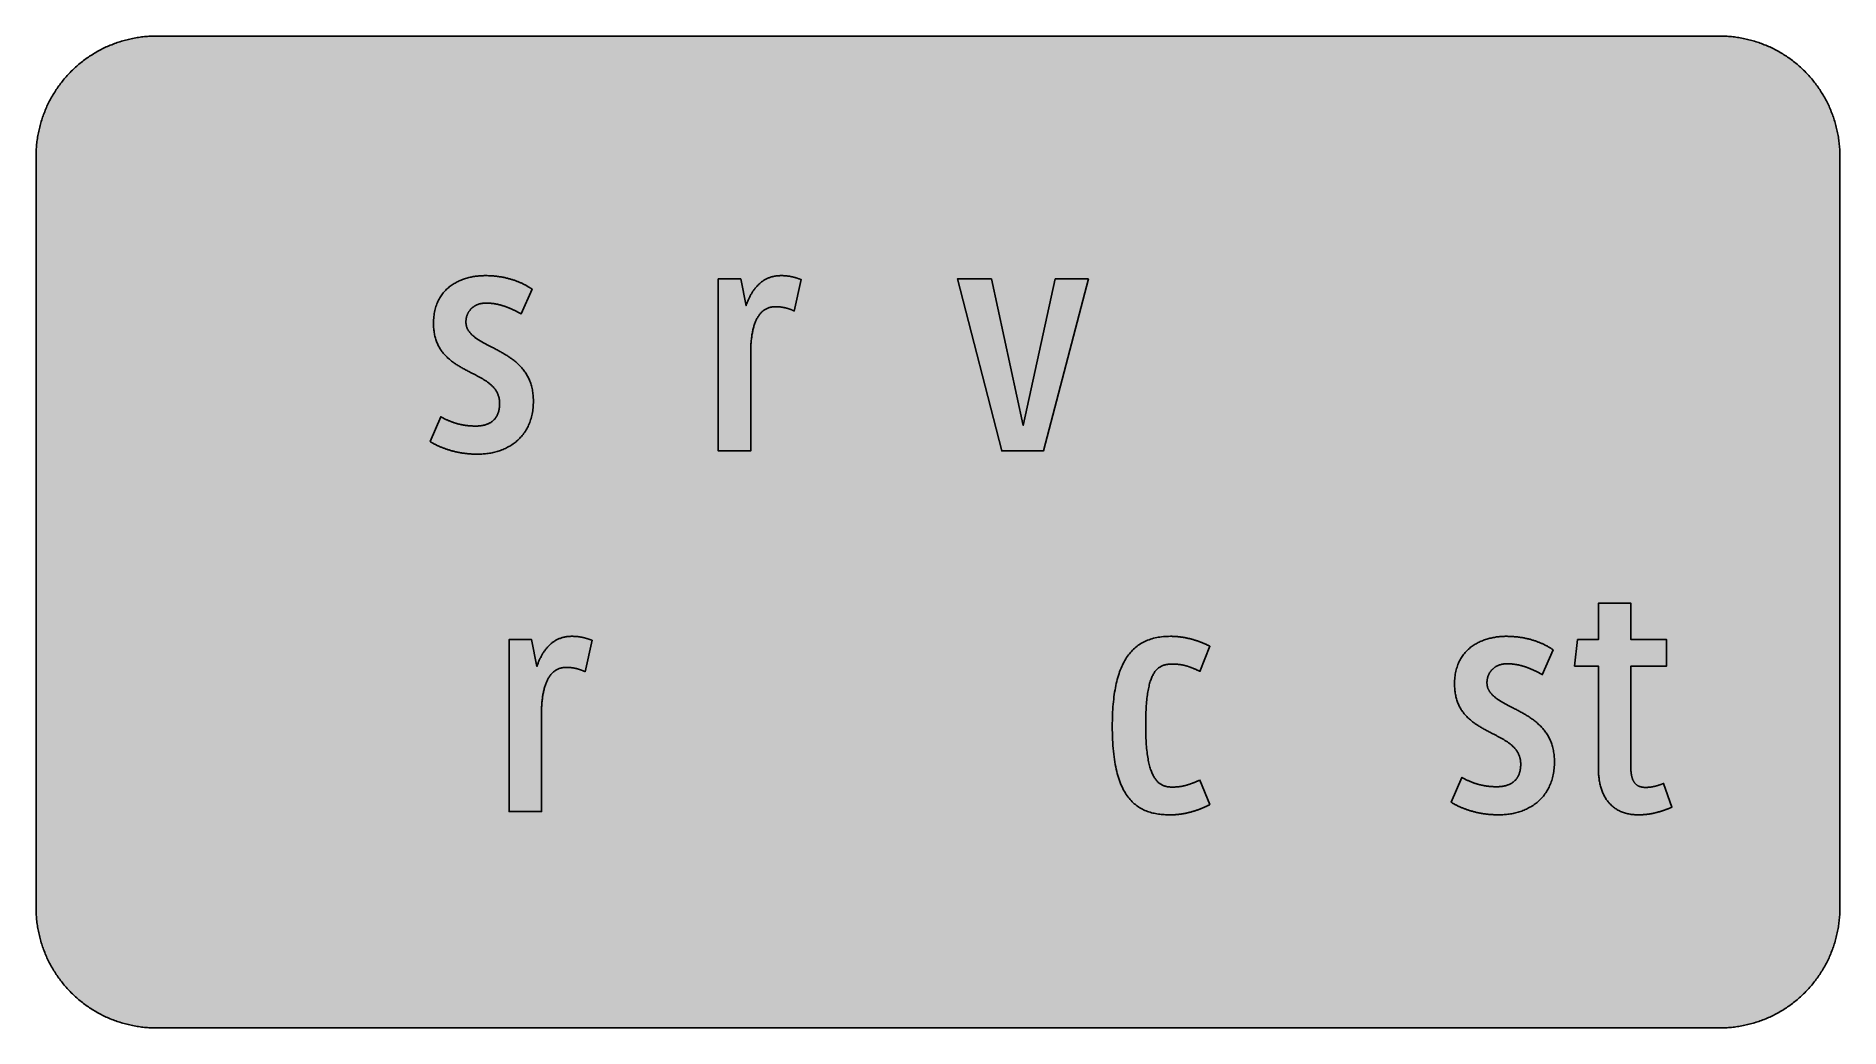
# Model space of a CAD drawing. Header units: millimetres. Extents: x 0 to 212, y 0 to 116.
import ezdxf

# ---------------------------------------------------------------- set-up
doc = ezdxf.new("R2010")
doc.units = ezdxf.units.MM

msp = doc.modelspace()

# ---------------------------------------------------------------- hatches: boundary and pattern name
for color, points in [(254, [(14.1633, 0.0536), (13.9878, 0.0533), (13.8125, 0.0559), (13.6373, 0.061), (13.462, 0.0686), (13.2893, 0.0787), (13.114, 0.0914), (12.9413, 0.1041), (12.7686, 0.1219), (12.5959, 0.1397), (12.4231, 0.16), (12.2504, 0.1829), (12.0777, 0.2057), (11.9075, 0.2337), (11.7373, 0.2616), (11.5672, 0.2921), (11.397, 0.3251), (11.2268, 0.3607), (11.0592, 0.3988), (10.8915, 0.4369), (10.7239, 0.4775), (10.5562, 0.5207), (10.3886, 0.5664), (10.2235, 0.6121), (10.0584, 0.6629), (9.8933, 0.7137), (9.7307, 0.7671), (9.5682, 0.8204), (9.4056, 0.8788), (9.2431, 0.9373), (9.083, 0.9982), (8.923, 1.0617), (8.763, 1.1252), (8.6055, 1.1938), (8.4455, 1.2624), (8.2906, 1.331), (8.1331, 1.4046), (7.9781, 1.4783), (7.8232, 1.5545), (7.6708, 1.6332), (7.5184, 1.7145), (7.366, 1.7958), (7.2161, 1.8796), (7.0663, 1.966), (6.919, 2.0523), (6.7716, 2.1438), (6.6243, 2.2352), (6.4795, 2.3266), (6.3348, 2.4232), (6.19, 2.5197), (6.0477, 2.6187), (5.908, 2.7178), (5.7683, 2.8194), (5.6286, 2.9235), (5.4915, 3.0302), (5.3543, 3.1369), (5.2197, 3.2461), (5.0851, 3.3579), (4.953, 3.4722), (4.8209, 3.5865), (4.6914, 3.7033), (4.5644, 3.8202), (4.4348, 3.9395), (4.3104, 4.0615), (4.1859, 4.1859), (4.0615, 4.3104), (3.9395, 4.4348), (3.8202, 4.5618), (3.7033, 4.6914), (3.5865, 4.8209), (3.4722, 4.953), (3.3579, 5.0851), (3.2487, 5.2197), (3.1369, 5.3543), (3.0302, 5.4915), (2.9235, 5.6286), (2.8194, 5.7683), (2.7178, 5.908), (2.6187, 6.0477), (2.5197, 6.19), (2.4232, 6.3348), (2.3266, 6.477), (2.2352, 6.6243), (2.1438, 6.7691), (2.0523, 6.919), (1.966, 7.0663), (1.8796, 7.2161), (1.7958, 7.366), (1.7145, 7.5184), (1.6332, 7.6708), (1.5545, 7.8232), (1.4783, 7.9781), (1.4046, 8.1331), (1.331, 8.2906), (1.2598, 8.4455), (1.1913, 8.603), (1.1252, 8.763), (1.0592, 8.923), (0.9982, 9.083), (0.9373, 9.2431), (0.8763, 9.4056), (0.8204, 9.5682), (0.7645, 9.7307), (0.7112, 9.8933), (0.6604, 10.0584), (0.6121, 10.2235), (0.5639, 10.3911), (0.5207, 10.5562), (0.4775, 10.7239), (0.4343, 10.8915), (0.3962, 11.0592), (0.3607, 11.2268), (0.3251, 11.397), (0.2921, 11.5672), (0.2616, 11.7373), (0.2311, 11.9075), (0.2057, 12.0802), (0.1803, 12.2504), (0.1575, 12.4231), (0.1372, 12.5959), (0.1194, 12.7686), (0.1041, 12.9413), (0.0889, 13.1166), (0.0787, 13.2893), (0.0686, 13.4645), (0.061, 13.6373), (0.0559, 13.8125), (0.0508, 13.9878), (0.0508, 14.163), (0.0522, 102.3592), (0.0508, 102.5322), (0.0559, 102.7074), (0.061, 102.8827), (0.0686, 103.058), (0.0787, 103.2307), (0.0889, 103.4059), (0.1041, 103.5787), (0.1194, 103.7514), (0.1372, 103.9241), (0.1575, 104.0968), (0.1803, 104.2695), (0.2057, 104.4423), (0.2311, 104.6124), (0.2616, 104.7826), (0.2921, 104.9528), (0.3251, 105.123), (0.3607, 105.2932), (0.3962, 105.4608), (0.4343, 105.6284), (0.4775, 105.7961), (0.5207, 105.9637), (0.5639, 106.1314), (0.6121, 106.2965), (0.6604, 106.4616), (0.7112, 106.6267), (0.7645, 106.7892), (0.8204, 106.9518), (0.8763, 107.1143), (0.9373, 107.2769), (0.9982, 107.4369), (1.0592, 107.5969), (1.1252, 107.757), (1.1913, 107.9144), (1.2598, 108.0745), (1.331, 108.2294), (1.4046, 108.3869), (1.4783, 108.5418), (1.5545, 108.6968), (1.6332, 108.8492), (1.7145, 109.0016), (1.7958, 109.154), (1.8796, 109.3038), (1.966, 109.4537), (2.0523, 109.601), (2.1438, 109.7483), (2.2352, 109.8956), (2.3266, 110.0404), (2.4232, 110.1852), (2.5197, 110.33), (2.6187, 110.4722), (2.7178, 110.6119), (2.8194, 110.7516), (2.9235, 110.8913), (3.0302, 111.0285), (3.1369, 111.1656), (3.2487, 111.3003), (3.3579, 111.4349), (3.4722, 111.567), (3.5865, 111.699), (3.7033, 111.8286), (3.8202, 111.9556), (3.9395, 112.0851), (4.0615, 112.2096), (4.1859, 112.334), (4.3104, 112.4585), (4.4348, 112.5804), (4.5644, 112.6998), (4.6914, 112.8166), (4.8209, 112.9335), (4.953, 113.0478), (5.0851, 113.1621), (5.2197, 113.2713), (5.3543, 113.3831), (5.4915, 113.4897), (5.6286, 113.5964), (5.7683, 113.7006), (5.908, 113.8022), (6.0477, 113.9012), (6.19, 114.0003), (6.3348, 114.0968), (6.4795, 114.1933), (6.6243, 114.2848), (6.7716, 114.3762), (6.919, 114.4676), (7.0663, 114.554), (7.2161, 114.6404), (7.366, 114.7242), (7.5184, 114.8055), (7.6708, 114.8867), (7.8232, 114.9655), (7.9781, 115.0417), (8.1331, 115.1153), (8.2906, 115.189), (8.4455, 115.2601), (8.6055, 115.3287), (8.763, 115.3947), (8.923, 115.4608), (9.083, 115.5217), (9.2431, 115.5827), (9.4056, 115.6437), (9.5682, 115.6995), (9.7307, 115.7554), (9.8933, 115.8088), (10.0584, 115.8596), (10.2235, 115.9078), (10.3886, 115.9561), (10.5562, 115.9993), (10.7239, 116.0424), (10.8915, 116.0856), (11.0592, 116.1237), (11.2268, 116.1593), (11.397, 116.1948), (11.5672, 116.2279), (11.7373, 116.2583), (11.9075, 116.2888), (12.0777, 116.3142), (12.2504, 116.3396), (12.4231, 116.3625), (12.5959, 116.3828), (12.7686, 116.4006), (12.9413, 116.4158), (13.114, 116.4311), (13.2893, 116.4412), (13.462, 116.4514), (13.6373, 116.459), (13.8125, 116.4641), (13.9878, 116.4692), (14.163, 116.4692), (197.6078, 116.4703), (197.7822, 116.4692), (197.9574, 116.4641), (198.1327, 116.459), (198.3054, 116.4514), (198.4807, 116.4412), (198.6534, 116.4311), (198.8287, 116.4158), (199.0014, 116.4006), (199.1741, 116.3828), (199.3468, 116.3625), (199.5195, 116.3396), (199.6897, 116.3142), (199.8624, 116.2888), (200.0326, 116.2583), (200.2028, 116.2279), (200.373, 116.1948), (200.5432, 116.1593), (200.7108, 116.1237), (200.8784, 116.0856), (201.0461, 116.0424), (201.2137, 115.9993), (201.3788, 115.9561), (201.5465, 115.9078), (201.7116, 115.8596), (201.8767, 115.8088), (202.0392, 115.7554), (202.2018, 115.6995), (202.3643, 115.6437), (202.5269, 115.5827), (202.6869, 115.5217), (202.8469, 115.4608), (203.007, 115.3947), (203.167, 115.3287), (203.3245, 115.2601), (203.4794, 115.189), (203.6369, 115.1153), (203.7918, 115.0417), (203.9468, 114.9655), (204.0992, 114.8867), (204.2516, 114.8055), (204.404, 114.7242), (204.5538, 114.6404), (204.7037, 114.554), (204.8535, 114.4676), (205.0009, 114.3762), (205.1456, 114.2848), (205.293, 114.1933), (205.4352, 114.0968), (205.58, 114.0003), (205.7222, 113.9012), (205.8619, 113.8022), (206.0016, 113.7006), (206.1413, 113.5964), (206.2785, 113.4897), (206.4156, 113.3831), (206.5503, 113.2713), (206.6849, 113.1621), (206.817, 113.0478), (206.949, 112.9335), (207.0786, 112.8166), (207.2081, 112.6998), (207.3351, 112.5804), (207.4596, 112.4585), (207.584, 112.334), (207.7085, 112.2096), (207.8304, 112.0851), (207.9498, 111.9556), (208.0666, 111.8286), (208.1835, 111.699), (208.2978, 111.567), (208.4121, 111.4349), (208.5238, 111.3003), (208.6331, 111.1656), (208.7397, 111.0285), (208.8464, 110.8913), (208.9506, 110.7516), (209.0522, 110.6119), (209.1512, 110.4722), (209.2503, 110.33), (209.3468, 110.1852), (209.4433, 110.0404), (209.5348, 109.8956), (209.6262, 109.7483), (209.7176, 109.601), (209.804, 109.4537), (209.8904, 109.3038), (209.9742, 109.154), (210.0555, 109.0016), (210.1367, 108.8492), (210.2155, 108.6968), (210.2917, 108.5418), (210.3653, 108.3869), (210.439, 108.2294), (210.5076, 108.0745), (210.5762, 107.9144), (210.6447, 107.757), (210.7082, 107.5969), (210.7717, 107.4369), (210.8327, 107.2769), (210.8911, 107.1143), (210.9495, 106.9518), (211.0029, 106.7892), (211.0562, 106.6267), (211.107, 106.4616), (211.1578, 106.2965), (211.2035, 106.1314), (211.2493, 105.9637), (211.2924, 105.7961), (211.3331, 105.6284), (211.3712, 105.4608), (211.4093, 105.2932), (211.4448, 105.123), (211.4779, 104.9528), (211.5083, 104.7826), (211.5363, 104.6124), (211.5642, 104.4423), (211.5871, 104.2695), (211.6099, 104.0968), (211.6303, 103.9241), (211.648, 103.7514), (211.6658, 103.5787), (211.6785, 103.4059), (211.6912, 103.2307), (211.7014, 103.058), (211.709, 102.8827), (211.7141, 102.7074), (211.7166, 102.5322), (211.7166, 102.3569), (211.7189, 14.1647), (211.7166, 13.9878), (211.7141, 13.8125), (211.709, 13.6373), (211.7014, 13.4645), (211.6912, 13.2893), (211.6785, 13.1166), (211.6658, 12.9413), (211.648, 12.7686), (211.6303, 12.5959), (211.6099, 12.4231), (211.5871, 12.2504), (211.5642, 12.0802), (211.5363, 11.9075), (211.5083, 11.7373), (211.4779, 11.5672), (211.4448, 11.397), (211.4093, 11.2268), (211.3712, 11.0592), (211.3331, 10.8915), (211.2924, 10.7239), (211.2493, 10.5562), (211.2035, 10.3911), (211.1578, 10.2235), (211.107, 10.0584), (211.0562, 9.8933), (211.0029, 9.7307), (210.9495, 9.5682), (210.8911, 9.4056), (210.8327, 9.2431), (210.7717, 9.083), (210.7082, 8.923), (210.6447, 8.763), (210.5762, 8.603), (210.5076, 8.4455), (210.439, 8.2906), (210.3653, 8.1331), (210.2917, 7.9781), (210.2155, 7.8232), (210.1367, 7.6708), (210.0555, 7.5184), (209.9742, 7.366), (209.8904, 7.2161), (209.804, 7.0663), (209.7176, 6.919), (209.6262, 6.7691), (209.5348, 6.6243), (209.4433, 6.477), (209.3468, 6.3348), (209.2503, 6.19), (209.1512, 6.0477), (209.0522, 5.908), (208.9506, 5.7683), (208.8464, 5.6286), (208.7397, 5.4915), (208.6331, 5.3543), (208.5238, 5.2197), (208.4121, 5.0851), (208.2978, 4.953), (208.1835, 4.8209), (208.0666, 4.6914), (207.9498, 4.5618), (207.8304, 4.4348), (207.7085, 4.3104), (207.584, 4.1859), (207.4596, 4.0615), (207.3351, 3.9395), (207.2081, 3.8202), (207.0786, 3.7033), (206.949, 3.5865), (206.817, 3.4722), (206.6849, 3.3579), (206.5503, 3.2461), (206.4156, 3.1369), (206.2785, 3.0302), (206.1413, 2.9235), (206.0016, 2.8194), (205.8619, 2.7178), (205.7222, 2.6187), (205.58, 2.5197), (205.4352, 2.4232), (205.293, 2.3266), (205.1456, 2.2352), (205.0009, 2.1438), (204.8535, 2.0523), (204.7037, 1.966), (204.5538, 1.8796), (204.404, 1.7958), (204.2516, 1.7145), (204.0992, 1.6332), (203.9468, 1.5545), (203.7918, 1.4783), (203.6369, 1.4046), (203.4794, 1.331), (203.3245, 1.2624), (203.167, 1.1938), (203.007, 1.1252), (202.8469, 1.0617), (202.6869, 0.9982), (202.5269, 0.9373), (202.3643, 0.8788), (202.2018, 0.8204), (202.0392, 0.7671), (201.8767, 0.7137), (201.7116, 0.6629), (201.5465, 0.6121), (201.3788, 0.5664), (201.2137, 0.5207), (201.0461, 0.4775), (200.8784, 0.4369), (200.7108, 0.3988), (200.5432, 0.3607), (200.373, 0.3251), (200.2028, 0.2921), (200.0326, 0.2616), (199.8624, 0.2337), (199.6897, 0.2057), (199.5195, 0.1829), (199.3468, 0.16), (199.1741, 0.1397), (199.0014, 0.1219), (198.8287, 0.1041), (198.6534, 0.0914), (198.4807, 0.0787), (198.3054, 0.0686), (198.1327, 0.061), (197.9574, 0.0559), (197.7822, 0.0533), (197.6069, 0.0533)]), (59, [(51.8887, 67.3982), (52.0395, 67.3989), (52.1919, 67.4014), (52.3443, 67.4091), (52.4967, 67.4192), (52.6491, 67.4319), (52.8015, 67.4446), (52.9514, 67.4624), (53.1038, 67.4827), (53.2536, 67.5081), (53.4035, 67.5335), (53.5508, 67.5615), (53.6981, 67.5945), (53.8455, 67.63), (53.9928, 67.6681), (54.1376, 67.7088), (54.2798, 67.752), (54.4246, 67.7977), (54.5643, 67.8459), (54.704, 67.8993), (54.8437, 67.9552), (54.9808, 68.0136), (55.1155, 68.0745), (55.2501, 68.1406), (55.3822, 68.2066), (55.5117, 68.2777), (55.6412, 68.3514), (55.7682, 68.4301), (55.8927, 68.5089), (56.0146, 68.5927), (56.1365, 68.6791), (56.2534, 68.768), (56.3702, 68.8619), (56.482, 68.9585), (56.5937, 69.0575), (56.703, 69.1617), (56.8071, 69.2658), (56.9112, 69.375), (57.0103, 69.4893), (57.1094, 69.6036), (57.2033, 69.723), (57.2948, 69.8475), (57.3837, 69.9719), (57.47, 70.1015), (57.5513, 70.2361), (57.6301, 70.3732), (57.7063, 70.5129), (57.7774, 70.6552), (57.846, 70.8025), (57.912, 70.9524), (57.973, 71.1073), (58.0314, 71.2648), (58.0847, 71.4248), (58.1355, 71.5899), (58.1812, 71.7601), (58.2219, 71.9303), (58.26, 72.1055), (58.293, 72.2859), (58.3235, 72.4687), (58.3489, 72.6567), (58.3692, 72.8447), (58.3844, 73.0402), (58.3971, 73.2384), (58.4048, 73.439), (58.4073, 73.6448), (58.4048, 73.8226), (58.3997, 73.9953), (58.3895, 74.1629), (58.3768, 74.3306), (58.359, 74.4931), (58.3387, 74.6531), (58.3159, 74.8081), (58.2879, 74.9605), (58.2574, 75.1103), (58.2219, 75.2577), (58.1863, 75.3999), (58.1457, 75.5421), (58.1025, 75.6793), (58.0542, 75.8139), (58.006, 75.946), (57.9526, 76.073), (57.8993, 76.2), (57.8409, 76.3245), (57.7799, 76.4438), (57.719, 76.5632), (57.6529, 76.6775), (57.5843, 76.7918), (57.5158, 76.9036), (57.4421, 77.0103), (57.3684, 77.1169), (57.2922, 77.2211), (57.2135, 77.3227), (57.1322, 77.4217), (57.0509, 77.5183), (56.9646, 77.6122), (56.8782, 77.7062), (56.7919, 77.7977), (56.703, 77.8866), (56.6115, 77.9729), (56.5175, 78.0593), (56.4236, 78.1431), (56.3296, 78.2244), (56.2331, 78.3057), (56.134, 78.3819), (56.0375, 78.4606), (55.9359, 78.5343), (55.8343, 78.6105), (55.7327, 78.6816), (55.6311, 78.7527), (55.5269, 78.8238), (55.4228, 78.8924), (55.3187, 78.9584), (55.2145, 79.0245), (55.1078, 79.0905), (55.0012, 79.154), (54.897, 79.2175), (54.7903, 79.281), (54.6837, 79.342), (54.5744, 79.4029), (54.4678, 79.4614), (54.3611, 79.5198), (54.2544, 79.5782), (54.1477, 79.6366), (54.041, 79.6925), (53.9369, 79.7484), (53.8302, 79.8043), (53.7261, 79.8601), (53.6194, 79.916), (53.5153, 79.9694), (53.4391, 80.0075), (53.3654, 80.0456), (53.2892, 80.0837), (53.213, 80.1218), (53.1393, 80.1599), (53.0657, 80.198), (52.992, 80.2361), (52.9184, 80.2742), (52.8472, 80.3123), (52.7736, 80.3504), (52.7025, 80.3885), (52.6313, 80.4291), (52.5628, 80.4672), (52.4916, 80.5053), (52.4231, 80.5434), (52.357, 80.584), (52.2884, 80.6221), (52.2224, 80.6602), (52.1564, 80.7009), (52.0929, 80.739), (52.0294, 80.7796), (51.9659, 80.8203), (51.9049, 80.8609), (51.8439, 80.9015), (51.783, 80.9422), (51.7246, 80.9828), (51.6661, 81.0235), (51.6077, 81.0666), (51.5518, 81.1073), (51.4985, 81.1505), (51.4452, 81.1936), (51.3918, 81.2368), (51.341, 81.28), (51.2902, 81.3232), (51.242, 81.3664), (51.1937, 81.4121), (51.148, 81.4578), (51.1048, 81.501), (51.0591, 81.5467), (51.0184, 81.595), (50.9778, 81.6407), (50.9372, 81.6889), (50.8991, 81.7372), (50.8635, 81.7855), (50.8279, 81.8337), (50.7949, 81.882), (50.7644, 81.9328), (50.734, 81.9836), (50.706, 82.0344), (50.6781, 82.0852), (50.6527, 82.1385), (50.6298, 82.1919), (50.607, 82.2452), (50.5892, 82.2985), (50.5689, 82.3544), (50.5536, 82.4103), (50.5384, 82.4662), (50.5257, 82.5221), (50.5155, 82.5805), (50.5054, 82.6389), (50.5003, 82.6973), (50.4952, 82.7583), (50.4901, 82.8192), (50.4901, 82.8802), (50.4901, 82.9437), (50.4927, 83.0072), (50.4977, 83.0682), (50.5028, 83.1291), (50.5079, 83.1901), (50.5155, 83.251), (50.5257, 83.3095), (50.5358, 83.3679), (50.5485, 83.4238), (50.5612, 83.4822), (50.5765, 83.5381), (50.5917, 83.5939), (50.6095, 83.6473), (50.6273, 83.7006), (50.6476, 83.754), (50.6679, 83.8048), (50.6908, 83.8556), (50.7136, 83.9064), (50.739, 83.9572), (50.7644, 84.0054), (50.7924, 84.0511), (50.8203, 84.0994), (50.8483, 84.1451), (50.8787, 84.1908), (50.9092, 84.234), (50.9422, 84.2772), (50.9753, 84.3178), (51.0108, 84.361), (51.0464, 84.4017), (51.0819, 84.4398), (51.12, 84.4779), (51.1581, 84.516), (51.1988, 84.5515), (51.2394, 84.5871), (51.2801, 84.6201), (51.3232, 84.6557), (51.3664, 84.6861), (51.4121, 84.7192), (51.4553, 84.7471), (51.501, 84.7776), (51.5493, 84.8055), (51.595, 84.8309), (51.6458, 84.8589), (51.6941, 84.8817), (51.7449, 84.9071), (51.7957, 84.93), (51.8465, 84.9503), (51.8973, 84.9706), (51.9506, 84.9884), (52.004, 85.0087), (52.0598, 85.024), (52.1132, 85.0392), (52.1691, 85.0544), (52.2249, 85.0671), (52.2834, 85.0798), (52.3392, 85.09), (52.3977, 85.1002), (52.4561, 85.1078), (52.5145, 85.1154), (52.5755, 85.1205), (52.6364, 85.1256), (52.6974, 85.1281), (52.7583, 85.1306), (52.8193, 85.1306), (52.8803, 85.1306), (52.9387, 85.1306), (52.9996, 85.1281), (53.0581, 85.1281), (53.119, 85.1256), (53.1774, 85.1205), (53.2384, 85.1179), (53.2994, 85.1154), (53.3578, 85.1103), (53.4187, 85.1052), (53.4772, 85.1002), (53.5381, 85.0925), (53.5991, 85.0849), (53.6575, 85.0773), (53.7185, 85.0697), (53.7794, 85.0621), (53.8378, 85.0519), (53.8988, 85.0443), (53.9598, 85.0316), (54.0207, 85.0214), (54.0817, 85.0113), (54.1426, 84.9986), (54.2036, 84.9859), (54.2646, 84.9706), (54.3281, 84.9579), (54.389, 84.9427), (54.45, 84.9274), (54.5135, 84.9122), (54.5744, 84.8944), (54.6379, 84.8766), (54.7014, 84.8589), (54.7624, 84.8411), (54.8259, 84.8208), (54.8894, 84.8004), (54.9554, 84.7801), (55.0189, 84.7573), (55.0824, 84.7369), (55.1485, 84.7141), (55.212, 84.6887), (55.278, 84.6658), (55.3441, 84.6404), (55.4101, 84.615), (55.4761, 84.5871), (55.5422, 84.5617), (55.6108, 84.5312), (55.6793, 84.5033), (55.7454, 84.4753), (55.814, 84.4448), (55.8825, 84.4118), (55.9537, 84.3813), (56.0222, 84.3483), (56.0934, 84.3153), (56.1619, 84.2797), (56.2331, 84.2467), (56.3042, 84.2086), (56.3778, 84.1731), (56.449, 84.135), (56.5226, 84.0969), (56.5963, 84.0588), (56.6699, 84.0181), (56.7436, 83.9775), (56.8198, 83.9368), (56.896, 83.8937), (56.9722, 83.8505), (58.2524, 86.7625), (58.2066, 86.7918), (58.1609, 86.8248), (58.1152, 86.8553), (58.0669, 86.8883), (58.0161, 86.9188), (57.9653, 86.9518), (57.9145, 86.9848), (57.8587, 87.0179), (57.8053, 87.0509), (57.7494, 87.0864), (57.691, 87.1195), (57.6326, 87.1525), (57.5716, 87.1855), (57.5107, 87.2211), (57.4497, 87.2541), (57.3837, 87.2871), (57.3202, 87.3201), (57.2516, 87.3557), (57.1856, 87.3887), (57.1144, 87.4217), (57.0459, 87.4547), (56.9722, 87.4878), (56.8985, 87.5208), (56.8249, 87.5538), (56.7487, 87.5868), (56.6725, 87.6173), (56.5937, 87.6503), (56.5125, 87.6808), (56.4312, 87.7113), (56.3499, 87.7443), (56.2661, 87.7722), (56.1797, 87.8027), (56.0934, 87.8332), (56.0045, 87.8611), (55.9156, 87.8891), (55.8267, 87.917), (55.7327, 87.945), (55.6412, 87.9704), (55.5447, 87.9958), (55.4507, 88.0212), (55.3517, 88.0466), (55.2526, 88.0694), (55.1536, 88.0923), (55.052, 88.1151), (54.9504, 88.1355), (54.8462, 88.1558), (54.7395, 88.1761), (54.6329, 88.1964), (54.5262, 88.2142), (54.4144, 88.2294), (54.3052, 88.2472), (54.1934, 88.2599), (54.0791, 88.2752), (53.9648, 88.2879), (53.848, 88.3006), (53.7312, 88.3107), (53.6118, 88.3183), (53.4899, 88.3285), (53.3705, 88.3336), (53.246, 88.3412), (53.1216, 88.3463), (52.9971, 88.3488), (52.8701, 88.3514), (52.7406, 88.3514), (52.6186, 88.3514), (52.4967, 88.3463), (52.3748, 88.3437), (52.2503, 88.3361), (52.1259, 88.3285), (51.9989, 88.3158), (51.8719, 88.3031), (51.7449, 88.2904), (51.6179, 88.2726), (51.4883, 88.2523), (51.3588, 88.232), (51.2318, 88.2091), (51.1023, 88.1812), (50.9727, 88.1532), (50.8432, 88.1228), (50.7136, 88.0897), (50.5866, 88.0542), (50.4571, 88.0161), (50.3301, 87.9754), (50.2006, 87.9297), (50.0761, 87.884), (49.9491, 87.8357), (49.8246, 87.7849), (49.7002, 87.7291), (49.5757, 87.6706), (49.4538, 87.6122), (49.3344, 87.5487), (49.215, 87.4827), (49.0982, 87.4141), (48.9814, 87.3404), (48.8671, 87.2668), (48.7528, 87.188), (48.6435, 87.1068), (48.5343, 87.0204), (48.4276, 86.9315), (48.321, 86.8401), (48.2194, 86.7461), (48.1203, 86.647), (48.0212, 86.5454), (47.9273, 86.4413), (47.8358, 86.3321), (47.7444, 86.2203), (47.658, 86.106), (47.5742, 85.9866), (47.4955, 85.8622), (47.4167, 85.7352), (47.3431, 85.6056), (47.2719, 85.471), (47.2059, 85.3313), (47.1424, 85.1891), (47.0814, 85.0443), (47.0256, 84.8919), (46.9748, 84.7395), (46.9265, 84.5795), (46.8808, 84.4169), (46.8427, 84.2518), (46.8071, 84.0816), (46.7741, 83.9064), (46.7487, 83.726), (46.7258, 83.5431), (46.7081, 83.3552), (46.6979, 83.1621), (46.6903, 82.964), (46.6877, 82.7634), (46.6877, 82.5983), (46.6928, 82.4357), (46.703, 82.2782), (46.7131, 82.1207), (46.7284, 81.9709), (46.7462, 81.821), (46.769, 81.6762), (46.7919, 81.534), (46.8198, 81.3943), (46.8503, 81.2571), (46.8833, 81.1251), (46.9189, 80.993), (46.957, 80.866), (46.9976, 80.7415), (47.0433, 80.6196), (47.0891, 80.5002), (47.1373, 80.3859), (47.1881, 80.2716), (47.2415, 80.1599), (47.2999, 80.0506), (47.3558, 79.944), (47.4167, 79.8398), (47.4802, 79.7382), (47.5437, 79.6392), (47.6098, 79.5426), (47.6783, 79.4487), (47.7495, 79.3547), (47.8231, 79.2658), (47.8968, 79.1769), (47.9704, 79.0905), (48.0492, 79.0042), (48.1279, 78.9229), (48.2092, 78.8416), (48.2905, 78.7629), (48.3718, 78.6841), (48.4581, 78.6079), (48.5445, 78.5343), (48.6308, 78.4631), (48.7172, 78.392), (48.8086, 78.3209), (48.8975, 78.2523), (48.989, 78.1863), (49.0804, 78.1202), (49.1744, 78.0567), (49.2684, 77.9932), (49.3624, 77.9297), (49.4563, 77.8688), (49.5529, 77.8078), (49.6494, 77.7494), (49.7459, 77.691), (49.8424, 77.6351), (49.9389, 77.5767), (50.038, 77.5208), (50.1345, 77.4675), (50.2336, 77.4116), (50.3301, 77.3582), (50.4292, 77.3049), (50.5282, 77.2516), (50.6247, 77.2008), (50.7238, 77.1474), (50.8203, 77.0966), (50.9168, 77.0458), (51.0159, 76.995), (51.1124, 76.9417), (51.1962, 76.901), (51.2775, 76.8604), (51.3613, 76.8172), (51.4426, 76.7766), (51.5239, 76.7334), (51.6052, 76.6928), (51.6865, 76.6521), (51.7677, 76.6089), (51.8465, 76.5683), (51.9252, 76.5251), (52.004, 76.4845), (52.0827, 76.4413), (52.1589, 76.3981), (52.2351, 76.3575), (52.3113, 76.3143), (52.385, 76.2711), (52.4586, 76.2254), (52.5323, 76.1822), (52.6059, 76.139), (52.6771, 76.0933), (52.7456, 76.0476), (52.8168, 76.0019), (52.8853, 75.9562), (52.9514, 75.9104), (53.0174, 75.8622), (53.0835, 75.8165), (53.147, 75.7682), (53.2105, 75.7174), (53.2714, 75.6691), (53.3324, 75.6183), (53.3908, 75.5675), (53.4492, 75.5167), (53.5051, 75.4634), (53.561, 75.4126), (53.6143, 75.3567), (53.6677, 75.3034), (53.7185, 75.2475), (53.7667, 75.1916), (53.815, 75.1332), (53.8632, 75.0773), (53.909, 75.0164), (53.9521, 74.9579), (53.9928, 74.897), (54.0334, 74.8335), (54.0715, 74.77), (54.1096, 74.7065), (54.1452, 74.6404), (54.1782, 74.5744), (54.2087, 74.5058), (54.2392, 74.4372), (54.2671, 74.3687), (54.2925, 74.2975), (54.3179, 74.2239), (54.3382, 74.1502), (54.3585, 74.074), (54.3789, 73.9978), (54.3941, 73.9191), (54.4068, 73.8403), (54.4195, 73.7591), (54.4297, 73.6778), (54.4373, 73.594), (54.4424, 73.5076), (54.4474, 73.4212), (54.4474, 73.3323), (54.4474, 73.2511), (54.4449, 73.1698), (54.4398, 73.0885), (54.4347, 73.0098), (54.4271, 72.931), (54.4195, 72.8574), (54.4093, 72.7812), (54.3966, 72.7075), (54.3839, 72.6364), (54.3712, 72.5653), (54.3535, 72.4967), (54.3357, 72.4281), (54.3179, 72.3595), (54.2976, 72.296), (54.2747, 72.2325), (54.2519, 72.169), (54.2265, 72.1081), (54.2011, 72.0471), (54.1731, 71.9887), (54.1426, 71.9303), (54.1147, 71.8744), (54.0817, 71.821), (54.0487, 71.7677), (54.0131, 71.7144), (53.9775, 71.6636), (53.942, 71.6153), (53.9039, 71.567), (53.8632, 71.5188), (53.8226, 71.4731), (53.7794, 71.4299), (53.7362, 71.3867), (53.6905, 71.3461), (53.6448, 71.3054), (53.5991, 71.2673), (53.5508, 71.2292), (53.5, 71.1937), (53.4492, 71.1581), (53.3959, 71.1225), (53.3425, 71.0921), (53.2892, 71.059), (53.2333, 71.0311), (53.1749, 71.0006), (53.119, 70.9752), (53.0581, 70.9473), (52.9996, 70.9244), (52.9361, 70.899), (52.8752, 70.8787), (52.8117, 70.8584), (52.7456, 70.8381), (52.6821, 70.8203), (52.6136, 70.8025), (52.5475, 70.7873), (52.4764, 70.772), (52.4078, 70.7593), (52.3367, 70.7466), (52.2656, 70.7365), (52.1919, 70.7263), (52.1183, 70.7187), (52.0421, 70.7111), (51.9684, 70.706), (51.8897, 70.7009), (51.8135, 70.6984), (51.7347, 70.6958), (51.6534, 70.6958), (51.5976, 70.6958), (51.5417, 70.6958), (51.4858, 70.6984), (51.4274, 70.6984), (51.3715, 70.7009), (51.3131, 70.7009), (51.2572, 70.7034), (51.1988, 70.706), (51.1429, 70.7085), (51.0845, 70.7111), (51.0261, 70.7161), (50.9676, 70.7187), (50.9092, 70.7238), (50.8508, 70.7288), (50.7924, 70.7339), (50.734, 70.739), (50.6755, 70.7466), (50.6146, 70.7542), (50.5562, 70.7593), (50.4952, 70.7669), (50.4368, 70.7771), (50.3758, 70.7847), (50.3149, 70.7949), (50.2539, 70.805), (50.1929, 70.8152), (50.132, 70.8254), (50.071, 70.8381), (50.0075, 70.8482), (49.9466, 70.8609), (49.8831, 70.8762), (49.8221, 70.8889), (49.7586, 70.9041), (49.6951, 70.9193), (49.6316, 70.9346), (49.5681, 70.9524), (49.5021, 70.9701), (49.4386, 70.9879), (49.3725, 71.0057), (49.3065, 71.026), (49.243, 71.0463), (49.1769, 71.0667), (49.1084, 71.0895), (49.0423, 71.1098), (48.9763, 71.1352), (48.9077, 71.1581), (48.8391, 71.1835), (48.7705, 71.2089), (48.702, 71.2343), (48.6334, 71.2622), (48.5648, 71.2902), (48.4937, 71.3207), (48.4226, 71.3511), (48.3514, 71.3816), (48.2803, 71.4121), (48.2092, 71.4451), (48.1355, 71.4781), (48.0644, 71.5137), (47.9908, 71.5493), (47.9171, 71.5848), (47.8434, 71.6229), (47.7672, 71.661), (47.6936, 71.6991), (47.6174, 71.7398), (47.5412, 71.7829), (46.3007, 68.8728), (46.3499, 68.8416), (46.4007, 68.8086), (46.4515, 68.7781), (46.5074, 68.7451), (46.5607, 68.7146), (46.6166, 68.6816), (46.675, 68.6511), (46.7335, 68.6181), (46.7944, 68.5876), (46.8554, 68.5546), (46.9163, 68.5216), (46.9824, 68.4911), (47.0459, 68.4581), (47.1119, 68.4276), (47.1805, 68.3946), (47.2491, 68.3616), (47.3177, 68.3311), (47.3888, 68.3006), (47.4624, 68.2676), (47.5361, 68.2371), (47.6098, 68.2066), (47.686, 68.1761), (47.7647, 68.1457), (47.8409, 68.1152), (47.9222, 68.0847), (48.0035, 68.0568), (48.0847, 68.0263), (48.1686, 67.9983), (48.2524, 67.9704), (48.3362, 67.9425), (48.4226, 67.9145), (48.5115, 67.8866), (48.6004, 67.8612), (48.6893, 67.8332), (48.7807, 67.8078), (48.8721, 67.7824), (48.9661, 67.7596), (49.0601, 67.7342), (49.1566, 67.7113), (49.2531, 67.6885), (49.3497, 67.6681), (49.4487, 67.6453), (49.5503, 67.625), (49.6494, 67.6072), (49.751, 67.5869), (49.8551, 67.5691), (49.9593, 67.5513), (50.0634, 67.5335), (50.1701, 67.5183), (50.2793, 67.503), (50.386, 67.4903), (50.4952, 67.4776), (50.607, 67.4649), (50.7187, 67.4522), (50.8305, 67.4421), (50.9448, 67.4345), (51.0591, 67.4243), (51.1734, 67.4167), (51.2902, 67.4116), (51.4071, 67.4065), (51.5264, 67.4014), (51.6458, 67.3989), (51.7652, 67.3964), (51.8871, 67.3964)]), (59, [(86.8137, 84.7051), (86.8401, 84.7039), (86.868, 84.7039), (86.8959, 84.7039), (86.9239, 84.7039), (86.9518, 84.7014), (86.9798, 84.7014), (87.0077, 84.7014), (87.0356, 84.6988), (87.0661, 84.6988), (87.0941, 84.6963), (87.122, 84.6963), (87.1525, 84.6938), (87.183, 84.6912), (87.2109, 84.6887), (87.2414, 84.6887), (87.2719, 84.6861), (87.3023, 84.6836), (87.3328, 84.6785), (87.3633, 84.676), (87.3963, 84.6734), (87.4268, 84.6684), (87.4573, 84.6658), (87.4903, 84.6607), (87.5233, 84.6557), (87.5538, 84.6531), (87.5868, 84.648), (87.6198, 84.643), (87.6529, 84.6379), (87.6859, 84.6303), (87.7189, 84.6252), (87.7519, 84.6176), (87.7875, 84.6125), (87.8205, 84.6049), (87.8561, 84.5972), (87.8916, 84.5896), (87.9246, 84.582), (87.9602, 84.5744), (87.9958, 84.5642), (88.0313, 84.5566), (88.0694, 84.5464), (88.105, 84.5363), (88.1405, 84.5261), (88.1786, 84.516), (88.2142, 84.5058), (88.2523, 84.4956), (88.2904, 84.4829), (88.3285, 84.4702), (88.3666, 84.4575), (88.4047, 84.4448), (88.4453, 84.4321), (88.4834, 84.4194), (88.5241, 84.4042), (88.5647, 84.389), (88.6028, 84.3763), (88.6435, 84.3585), (88.6866, 84.3432), (88.7273, 84.328), (88.7679, 84.3102), (88.8111, 84.2924), (88.8517, 84.2747), (88.8949, 84.2569), (88.9381, 84.2391), (88.9813, 84.2188), (89.0245, 84.1985), (89.8398, 87.8868), (89.8017, 87.8992), (89.7661, 87.9119), (89.7306, 87.9246), (89.695, 87.9348), (89.6595, 87.9475), (89.6239, 87.9602), (89.5909, 87.9729), (89.5553, 87.9831), (89.5223, 87.9958), (89.4867, 88.0085), (89.4537, 88.0186), (89.4182, 88.0288), (89.3851, 88.0415), (89.3496, 88.0516), (89.3166, 88.0618), (89.2835, 88.0745), (89.2505, 88.0847), (89.215, 88.0948), (89.1819, 88.105), (89.1489, 88.1151), (89.1159, 88.1253), (89.0829, 88.1329), (89.0473, 88.1431), (89.0143, 88.1532), (88.9813, 88.1609), (88.9483, 88.171), (88.9127, 88.1786), (88.8797, 88.1888), (88.8467, 88.1964), (88.8111, 88.204), (88.7781, 88.2142), (88.7425, 88.2218), (88.707, 88.2294), (88.6739, 88.2371), (88.6384, 88.2421), (88.6028, 88.2498), (88.5673, 88.2574), (88.5317, 88.2625), (88.4961, 88.2701), (88.4606, 88.2752), (88.4225, 88.2828), (88.3869, 88.2879), (88.3488, 88.2929), (88.3107, 88.298), (88.2726, 88.3031), (88.2345, 88.3082), (88.1964, 88.3133), (88.1583, 88.3158), (88.1177, 88.3209), (88.0796, 88.326), (88.0389, 88.3285), (87.9983, 88.331), (87.9577, 88.3336), (87.9145, 88.3387), (87.8738, 88.3412), (87.8307, 88.3412), (87.7875, 88.3437), (87.7443, 88.3463), (87.7011, 88.3488), (87.6554, 88.3488), (87.6097, 88.3488), (87.564, 88.3514), (87.5182, 88.3514), (87.47, 88.3514), (87.3684, 88.3488), (87.2668, 88.3463), (87.1677, 88.3412), (87.0687, 88.3336), (86.9721, 88.3234), (86.8756, 88.3107), (86.7816, 88.298), (86.6877, 88.2802), (86.5962, 88.2625), (86.5073, 88.2421), (86.4184, 88.2193), (86.3295, 88.1939), (86.2457, 88.1685), (86.1593, 88.1405), (86.0755, 88.1101), (85.9942, 88.077), (85.913, 88.044), (85.8342, 88.0085), (85.7555, 87.9704), (85.6793, 87.9297), (85.6031, 87.8891), (85.5269, 87.8459), (85.4558, 87.8027), (85.3821, 87.757), (85.311, 87.7087), (85.2424, 87.6579), (85.1738, 87.6071), (85.1052, 87.5538), (85.0392, 87.5005), (84.9757, 87.4446), (84.9097, 87.3862), (84.8487, 87.3277), (84.7852, 87.2668), (84.7242, 87.2058), (84.6658, 87.1423), (84.6074, 87.0788), (84.549, 87.0128), (84.4931, 86.9467), (84.4372, 86.8782), (84.3839, 86.807), (84.3305, 86.7359), (84.2772, 86.6648), (84.2264, 86.5911), (84.1756, 86.5175), (84.1273, 86.4413), (84.0791, 86.3651), (84.0308, 86.2863), (83.9851, 86.2076), (83.9394, 86.1263), (83.8937, 86.0476), (83.8505, 85.9638), (83.8073, 85.8825), (83.7667, 85.7987), (83.726, 85.7123), (83.6854, 85.6285), (83.6447, 85.5396), (83.6066, 85.4532), (83.5685, 85.3643), (83.533, 85.2754), (83.4949, 85.1865), (83.4593, 85.0951), (83.4263, 85.0062), (83.3933, 84.9122), (83.3603, 84.8208), (82.7387, 87.9655), (80.1, 87.9655), (80.1, 67.787), (83.9033, 67.787), (83.9033, 79.1954), (83.9038, 79.342), (83.9038, 79.4893), (83.9064, 79.6366), (83.9114, 79.7814), (83.9165, 79.9236), (83.9241, 80.0659), (83.9318, 80.2056), (83.9394, 80.3453), (83.9495, 80.4824), (83.9622, 80.6171), (83.9749, 80.7517), (83.9876, 80.8838), (84.0029, 81.0158), (84.0207, 81.1454), (84.0384, 81.2724), (84.0562, 81.3968), (84.0765, 81.5213), (84.0994, 81.6432), (84.1223, 81.7626), (84.1477, 81.882), (84.1731, 81.9988), (84.201, 82.1131), (84.2289, 82.2249), (84.2594, 82.3366), (84.2924, 82.4433), (84.3255, 82.55), (84.361, 82.6541), (84.3966, 82.7557), (84.4347, 82.8573), (84.4728, 82.9539), (84.5134, 83.0504), (84.5566, 83.1418), (84.5998, 83.2333), (84.6455, 83.3222), (84.6938, 83.406), (84.742, 83.4898), (84.7928, 83.5711), (84.8436, 83.6498), (84.897, 83.726), (84.9528, 83.7997), (85.0113, 83.8708), (85.0697, 83.9394), (85.1306, 84.0029), (85.1916, 84.0664), (85.2551, 84.1273), (85.3211, 84.1832), (85.3872, 84.2391), (85.4583, 84.2899), (85.5269, 84.3382), (85.6005, 84.3839), (85.6742, 84.4271), (85.7504, 84.4677), (85.8291, 84.5058), (85.9079, 84.5388), (85.9917, 84.5693), (86.0755, 84.5972), (86.1593, 84.6226), (86.2482, 84.643), (86.3371, 84.6607), (86.4286, 84.676), (86.52, 84.6887), (86.6165, 84.6963), (86.7131, 84.7014), (86.8121, 84.7039)]), (59, [(123.5618, 87.9655), (119.6428, 87.9655), (115.8794, 70.7743), (112.153, 87.9655), (108.1567, 87.9655), (113.356, 67.787), (118.2455, 67.787)]), (59, [(183.3809, 30.4969), (183.3804, 30.3479), (183.3829, 30.2031), (183.388, 30.0584), (183.3956, 29.9161), (183.4058, 29.7764), (183.4185, 29.6367), (183.4312, 29.497), (183.449, 29.3599), (183.4667, 29.2252), (183.4871, 29.0906), (183.5099, 28.9585), (183.5328, 28.8265), (183.5607, 28.6995), (183.5912, 28.5699), (183.6217, 28.4455), (183.6547, 28.321), (183.6928, 28.1991), (183.7309, 28.0797), (183.7715, 27.9603), (183.8122, 27.8435), (183.8579, 27.7292), (183.9062, 27.6149), (183.957, 27.5057), (184.0078, 27.3964), (184.0636, 27.2898), (184.1195, 27.1856), (184.1779, 27.0815), (184.2389, 26.9824), (184.3049, 26.8834), (184.371, 26.7868), (184.4396, 26.6929), (184.5107, 26.6014), (184.5843, 26.5125), (184.6605, 26.4262), (184.7367, 26.3398), (184.818, 26.2585), (184.9018, 26.1772), (184.9882, 26.101), (185.0771, 26.0274), (185.166, 25.9537), (185.26, 25.8851), (185.3565, 25.8166), (185.453, 25.7531), (185.5546, 25.6896), (185.6588, 25.6311), (185.7629, 25.5753), (185.8721, 25.5219), (185.9839, 25.4711), (186.0956, 25.4229), (186.2125, 25.3771), (186.3319, 25.334), (186.4538, 25.2959), (186.5757, 25.2603), (186.7027, 25.2247), (186.8322, 25.1943), (186.9643, 25.1689), (187.0989, 25.1435), (187.2361, 25.1231), (187.3758, 25.1054), (187.518, 25.0901), (187.6628, 25.0774), (187.8101, 25.0698), (187.9625, 25.0647), (188.1149, 25.0647), (188.1759, 25.0647), (188.2394, 25.0647), (188.3004, 25.0647), (188.3613, 25.0673), (188.4223, 25.0698), (188.4858, 25.0723), (188.5467, 25.0749), (188.6077, 25.08), (188.6687, 25.085), (188.7296, 25.0876), (188.7906, 25.0927), (188.8515, 25.1003), (188.915, 25.1054), (188.976, 25.113), (189.037, 25.1181), (189.0979, 25.1257), (189.1589, 25.1358), (189.2198, 25.1435), (189.2808, 25.1511), (189.3418, 25.1612), (189.4027, 25.1714), (189.4637, 25.1816), (189.5221, 25.1917), (189.5831, 25.2019), (189.644, 25.2146), (189.705, 25.2273), (189.7659, 25.2374), (189.8269, 25.2501), (189.8879, 25.2654), (189.9488, 25.2781), (190.0072, 25.2933), (190.0682, 25.306), (190.1292, 25.3213), (190.1901, 25.3365), (190.2511, 25.3517), (190.3095, 25.367), (190.3705, 25.3848), (190.4314, 25.4), (190.4924, 25.4178), (190.5508, 25.4356), (190.6118, 25.4533), (190.6727, 25.4711), (190.7337, 25.4889), (190.7921, 25.5092), (190.8531, 25.527), (190.914, 25.5473), (190.9724, 25.5676), (191.0334, 25.588), (191.0944, 25.6083), (191.1528, 25.6286), (191.2137, 25.6515), (191.2747, 25.6718), (191.3331, 25.6946), (191.3941, 25.7175), (191.455, 25.7404), (191.5135, 25.7632), (191.5744, 25.7861), (191.6354, 25.8089), (191.6938, 25.8318), (191.7548, 25.8572), (191.8157, 25.8826), (191.8741, 25.9055), (191.9351, 25.9309), (191.9961, 25.9563), (191.0263, 28.751), (190.9826, 28.7325), (190.942, 28.7172), (190.9013, 28.702), (190.8607, 28.6868), (190.8226, 28.6715), (190.7819, 28.6588), (190.7438, 28.6436), (190.7032, 28.6309), (190.6651, 28.6156), (190.627, 28.6029), (190.5914, 28.5902), (190.5533, 28.5775), (190.5152, 28.5648), (190.4797, 28.5521), (190.4441, 28.542), (190.4086, 28.5293), (190.373, 28.5191), (190.3374, 28.509), (190.3019, 28.4988), (190.2663, 28.4861), (190.2333, 28.4785), (190.1977, 28.4683), (190.1647, 28.4582), (190.1317, 28.448), (190.0987, 28.4404), (190.0657, 28.4328), (190.0326, 28.4226), (189.9996, 28.415), (189.9666, 28.4074), (189.9336, 28.3997), (189.9031, 28.3921), (189.8701, 28.387), (189.8396, 28.3794), (189.8066, 28.3743), (189.7761, 28.3667), (189.7456, 28.3616), (189.7126, 28.354), (189.6821, 28.3489), (189.6516, 28.3439), (189.6212, 28.3388), (189.5907, 28.3337), (189.5602, 28.3312), (189.5297, 28.3261), (189.4992, 28.321), (189.4688, 28.3185), (189.4383, 28.3134), (189.4078, 28.3108), (189.3773, 28.3083), (189.3468, 28.3058), (189.3164, 28.3032), (189.2859, 28.3007), (189.2554, 28.2981), (189.2249, 28.2956), (189.1944, 28.2931), (189.1665, 28.2905), (189.136, 28.2905), (189.1055, 28.288), (189.0751, 28.288), (189.0446, 28.2854), (189.0141, 28.2854), (188.9836, 28.2854), (188.9531, 28.2854), (188.9201, 28.2854), (188.8896, 28.2829), (188.8338, 28.2854), (188.7753, 28.2854), (188.722, 28.2905), (188.6661, 28.2931), (188.6128, 28.3007), (188.562, 28.3058), (188.5112, 28.3134), (188.4604, 28.3235), (188.4121, 28.3337), (188.3639, 28.3464), (188.3181, 28.3591), (188.2724, 28.3718), (188.2267, 28.387), (188.1835, 28.4048), (188.1403, 28.4226), (188.0997, 28.4404), (188.0591, 28.4607), (188.021, 28.4836), (187.9829, 28.5039), (187.9448, 28.5293), (187.9092, 28.5521), (187.8736, 28.5801), (187.8381, 28.6055), (187.8051, 28.6334), (187.772, 28.6639), (187.7416, 28.6944), (187.7111, 28.7249), (187.6806, 28.7579), (187.6527, 28.7934), (187.6247, 28.8265), (187.5968, 28.862), (187.5714, 28.9001), (187.546, 28.9382), (187.5231, 28.9789), (187.5003, 29.0195), (187.4774, 29.0601), (187.4545, 29.1033), (187.4342, 29.1465), (187.4139, 29.1922), (187.3961, 29.2379), (187.3783, 29.2837), (187.3606, 29.3319), (187.3453, 29.3827), (187.3301, 29.431), (187.3148, 29.4843), (187.2996, 29.5351), (187.2869, 29.5885), (187.2767, 29.6443), (187.264, 29.6977), (187.2539, 29.7561), (187.2437, 29.812), (187.2336, 29.8704), (187.2259, 29.9314), (187.2183, 29.9923), (187.2107, 30.0533), (187.2056, 30.1142), (187.2005, 30.1777), (187.1955, 30.2438), (187.1929, 30.3098), (187.1878, 30.3759), (187.1853, 30.4444), (187.1853, 30.5105), (187.1828, 30.5816), (187.1828, 30.6527), (187.1846, 42.5274), (191.3749, 42.5274), (191.3749, 45.6322), (187.1846, 45.6322), (187.1846, 49.8997), (183.3809, 49.8997), (183.3809, 45.6322), (180.9365, 45.6322), (180.5862, 42.5274), (183.3809, 42.5274)]), (59, [(62.2695, 42.3718), (62.296, 42.3697), (62.324, 42.3697), (62.3519, 42.3697), (62.3799, 42.3697), (62.4078, 42.3697), (62.4357, 42.3672), (62.4637, 42.3672), (62.4916, 42.3672), (62.5196, 42.3647), (62.55, 42.3647), (62.578, 42.3621), (62.6085, 42.3596), (62.6389, 42.3596), (62.6669, 42.357), (62.6974, 42.3545), (62.7278, 42.352), (62.7583, 42.3494), (62.7888, 42.3469), (62.8193, 42.3418), (62.8523, 42.3393), (62.8828, 42.3367), (62.9133, 42.3316), (62.9463, 42.3291), (62.9768, 42.324), (63.0098, 42.3189), (63.0428, 42.3139), (63.0758, 42.3088), (63.1088, 42.3037), (63.1419, 42.2986), (63.1749, 42.291), (63.2079, 42.2859), (63.2435, 42.2783), (63.2765, 42.2707), (63.312, 42.2631), (63.3451, 42.2554), (63.3806, 42.2478), (63.4162, 42.2402), (63.4517, 42.2326), (63.4873, 42.2224), (63.5229, 42.2123), (63.561, 42.2046), (63.5965, 42.1945), (63.6346, 42.1843), (63.6702, 42.1716), (63.7083, 42.1615), (63.7464, 42.1488), (63.7845, 42.1386), (63.8226, 42.1259), (63.8607, 42.1132), (63.9013, 42.098), (63.9394, 42.0853), (63.9801, 42.07), (64.0207, 42.0573), (64.0588, 42.0421), (64.0994, 42.0268), (64.1401, 42.0116), (64.1833, 41.9938), (64.2239, 41.976), (64.2645, 41.9608), (64.3077, 41.943), (64.3509, 41.9227), (64.3941, 41.9049), (64.4373, 41.8846), (64.4804, 41.8668), (65.2956, 45.5535), (65.2577, 45.5651), (65.2221, 45.5778), (65.1866, 45.5905), (65.151, 45.6032), (65.1154, 45.6159), (65.0799, 45.626), (65.0469, 45.6387), (65.0113, 45.6514), (64.9757, 45.6616), (64.9427, 45.6743), (64.9072, 45.6844), (64.8741, 45.6971), (64.8411, 45.7073), (64.8056, 45.7175), (64.7725, 45.7302), (64.7395, 45.7403), (64.7065, 45.7505), (64.6709, 45.7606), (64.6379, 45.7708), (64.6049, 45.781), (64.5719, 45.7911), (64.5389, 45.8013), (64.5033, 45.8114), (64.4703, 45.8191), (64.4373, 45.8292), (64.4042, 45.8368), (64.3687, 45.847), (64.3357, 45.8546), (64.3026, 45.8622), (64.2671, 45.8724), (64.2341, 45.88), (64.1985, 45.8876), (64.1629, 45.8953), (64.1299, 45.9029), (64.0944, 45.9105), (64.0588, 45.9156), (64.0232, 45.9232), (63.9877, 45.9308), (63.9521, 45.9359), (63.914, 45.9435), (63.8785, 45.9486), (63.8429, 45.9537), (63.8048, 45.9588), (63.7667, 45.9638), (63.7286, 45.9689), (63.6905, 45.974), (63.6524, 45.9791), (63.6143, 45.9842), (63.5737, 45.9867), (63.5356, 45.9918), (63.4949, 45.9943), (63.4543, 45.9994), (63.4136, 46.0019), (63.3705, 46.0045), (63.3298, 46.007), (63.2866, 46.0096), (63.2435, 46.0121), (63.2003, 46.0121), (63.1571, 46.0146), (63.1114, 46.0146), (63.0657, 46.0172), (63.0199, 46.0172), (62.9742, 46.0172), (62.926, 46.0172), (62.8244, 46.0172), (62.7228, 46.0121), (62.6212, 46.007), (62.5246, 45.9994), (62.4256, 45.9892), (62.3316, 45.9791), (62.2376, 45.9638), (62.1436, 45.9486), (62.0522, 45.9283), (61.9608, 45.908), (61.8744, 45.8851), (61.7855, 45.8622), (61.6991, 45.8343), (61.6153, 45.8064), (61.5315, 45.7759), (61.4502, 45.7454), (61.3689, 45.7098), (61.2877, 45.6743), (61.2115, 45.6362), (61.1327, 45.5981), (61.0565, 45.5574), (60.9829, 45.5143), (60.9092, 45.4685), (60.8381, 45.4228), (60.767, 45.3746), (60.6958, 45.3263), (60.6273, 45.273), (60.5612, 45.2222), (60.4952, 45.1663), (60.4291, 45.1104), (60.3656, 45.0545), (60.3021, 44.9936), (60.2412, 44.9351), (60.1802, 44.8716), (60.1218, 44.8107), (60.0634, 44.7446), (60.005, 44.6786), (59.9491, 44.6126), (59.8932, 44.544), (59.8399, 44.4754), (59.7865, 44.4043), (59.7332, 44.3306), (59.6824, 44.257), (59.6316, 44.1833), (59.5833, 44.1071), (59.5325, 44.0309), (59.4868, 43.9522), (59.4411, 43.8734), (59.3954, 43.7947), (59.3496, 43.7134), (59.3065, 43.6321), (59.2633, 43.5483), (59.2201, 43.4645), (59.1795, 43.3807), (59.1388, 43.2943), (59.1007, 43.2079), (59.0626, 43.119), (59.0245, 43.0327), (58.9864, 42.9438), (58.9509, 42.8523), (58.9153, 42.7634), (58.8797, 42.672), (58.8467, 42.5806), (58.8137, 42.4866), (58.1946, 45.6322), (55.5554, 45.6322), (55.5554, 25.4536), (59.3591, 25.4536), (59.3591, 36.8621), (59.3573, 37.0103), (59.3598, 37.1577), (59.3623, 37.3024), (59.3674, 37.4472), (59.3725, 37.5895), (59.3776, 37.7317), (59.3852, 37.8714), (59.3954, 38.0111), (59.4055, 38.1483), (59.4157, 38.2854), (59.4284, 38.4175), (59.4436, 38.5521), (59.4589, 38.6817), (59.4741, 38.8112), (59.4944, 38.9382), (59.5122, 39.0652), (59.5325, 39.1871), (59.5554, 39.309), (59.5782, 39.431), (59.6036, 39.5478), (59.629, 39.6646), (59.657, 39.7789), (59.6849, 39.8932), (59.7154, 40.0025), (59.7484, 40.1117), (59.7814, 40.2184), (59.817, 40.3225), (59.8526, 40.4241), (59.8907, 40.5232), (59.9288, 40.6197), (59.9694, 40.7162), (60.0126, 40.8102), (60.0558, 40.8991), (60.1015, 40.988), (60.1497, 41.0743), (60.198, 41.1582), (60.2488, 41.2394), (60.2996, 41.3156), (60.3529, 41.3918), (60.4088, 41.4655), (60.4672, 41.5366), (60.5257, 41.6052), (60.5841, 41.6712), (60.6476, 41.7347), (60.7111, 41.7932), (60.7771, 41.8516), (60.8432, 41.9049), (60.9117, 41.9583), (60.9829, 42.0065), (61.0565, 42.0522), (61.1302, 42.0954), (61.2064, 42.1335), (61.2851, 42.1716), (61.3639, 42.2046), (61.4477, 42.2377), (61.5315, 42.2631), (61.6153, 42.2885), (61.7042, 42.3113), (61.7931, 42.3291), (61.8846, 42.3443), (61.976, 42.3545), (62.0725, 42.3647), (62.169, 42.3697), (62.2681, 42.3697)]), (59, [(133.3609, 28.3252), (133.289, 28.3235), (133.2179, 28.3261), (133.1468, 28.3286), (133.0757, 28.3337), (133.0046, 28.3388), (132.9334, 28.3464), (132.8623, 28.3566), (132.7912, 28.3693), (132.7201, 28.382), (132.6515, 28.3972), (132.5804, 28.415), (132.5118, 28.4353), (132.4407, 28.4556), (132.3721, 28.481), (132.3035, 28.509), (132.2349, 28.5394), (132.1689, 28.5725), (132.1003, 28.608), (132.0343, 28.6487), (131.9682, 28.6893), (131.9022, 28.735), (131.8387, 28.7858), (131.7752, 28.8392), (131.7117, 28.895), (131.6507, 28.956), (131.5872, 29.0195), (131.5263, 29.0881), (131.4679, 29.1592), (131.4094, 29.2354), (131.351, 29.3167), (131.2951, 29.403), (131.2393, 29.4919), (131.1859, 29.5859), (131.1326, 29.6875), (131.0792, 29.7917), (131.0284, 29.9009), (130.9776, 30.0152), (130.9294, 30.1346), (130.8837, 30.259), (130.8379, 30.3911), (130.7948, 30.5257), (130.7516, 30.668), (130.7109, 30.8153), (130.6703, 30.9702), (130.6322, 31.1302), (130.5941, 31.2953), (130.5611, 31.4681), (130.5281, 31.6459), (130.495, 31.8313), (130.4646, 32.0243), (130.4366, 32.2224), (130.4112, 32.4256), (130.3884, 32.639), (130.3655, 32.8574), (130.3452, 33.0835), (130.3274, 33.3172), (130.3096, 33.5585), (130.2944, 33.8074), (130.2842, 34.0639), (130.2741, 34.3281), (130.2664, 34.5999), (130.2588, 34.8793), (130.2563, 35.1663), (130.2537, 35.4635), (130.2563, 35.7607), (130.2588, 36.0502), (130.2639, 36.3322), (130.269, 36.6065), (130.2791, 36.8732), (130.2893, 37.1323), (130.2995, 37.3837), (130.3147, 37.6276), (130.3299, 37.8638), (130.3452, 38.0924), (130.3655, 38.3134), (130.3858, 38.5293), (130.4087, 38.7375), (130.4315, 38.9382), (130.4569, 39.1338), (130.4849, 39.3217), (130.5128, 39.5021), (130.5433, 39.6773), (130.5763, 39.8475), (130.6093, 40.0101), (130.6449, 40.1676), (130.6805, 40.3174), (130.7186, 40.4622), (130.7592, 40.6019), (130.7998, 40.7365), (130.843, 40.8661), (130.8862, 40.988), (130.9319, 41.1074), (130.9776, 41.2191), (131.0259, 41.3258), (131.0767, 41.4299), (131.1275, 41.5265), (131.1808, 41.6204), (131.2342, 41.7093), (131.2901, 41.7932), (131.3459, 41.8719), (131.4044, 41.9481), (131.4628, 42.0192), (131.5237, 42.0853), (131.5847, 42.1488), (131.6482, 42.2097), (131.7117, 42.2631), (131.7777, 42.3164), (131.8438, 42.3647), (131.9124, 42.4104), (131.9809, 42.451), (132.0495, 42.4891), (132.1206, 42.5247), (132.1943, 42.5577), (132.2654, 42.5856), (132.3416, 42.6136), (132.4153, 42.639), (132.494, 42.6593), (132.5702, 42.6796), (132.649, 42.6949), (132.7277, 42.7101), (132.809, 42.7228), (132.8903, 42.733), (132.9715, 42.7406), (133.0554, 42.7482), (133.1392, 42.7533), (133.2255, 42.7558), (133.3119, 42.7584), (133.3983, 42.7584), (133.4465, 42.7584), (133.4922, 42.7584), (133.538, 42.7584), (133.5862, 42.7558), (133.6319, 42.7558), (133.6777, 42.7533), (133.7234, 42.7533), (133.7666, 42.7507), (133.8123, 42.7482), (133.858, 42.7457), (133.9012, 42.7431), (133.9469, 42.7406), (133.9926, 42.7355), (134.0358, 42.733), (134.0815, 42.7279), (134.1247, 42.7228), (134.1704, 42.7177), (134.2136, 42.7126), (134.2593, 42.7076), (134.3025, 42.7025), (134.3482, 42.6949), (134.3914, 42.6872), (134.4371, 42.6796), (134.4828, 42.672), (134.526, 42.6644), (134.5717, 42.6568), (134.6175, 42.6466), (134.6632, 42.6364), (134.7089, 42.6263), (134.7546, 42.6161), (134.8029, 42.606), (134.8486, 42.5933), (134.8943, 42.5831), (134.9426, 42.5704), (134.9908, 42.5552), (135.0391, 42.5425), (135.0874, 42.5272), (135.1356, 42.5145), (135.1839, 42.4993), (135.2347, 42.4815), (135.2855, 42.4663), (135.3363, 42.4485), (135.3871, 42.4307), (135.4379, 42.4129), (135.4912, 42.3951), (135.5446, 42.3748), (135.5979, 42.3545), (135.6512, 42.3342), (135.7071, 42.3113), (135.763, 42.291), (135.8189, 42.2681), (135.8748, 42.2427), (135.9332, 42.2199), (135.9916, 42.1945), (136.05, 42.1691), (136.1084, 42.1437), (136.1694, 42.1157), (136.2329, 42.0878), (136.2939, 42.0599), (136.3574, 42.0294), (136.4209, 42.0014), (136.4869, 41.971), (136.5529, 41.9379), (136.619, 41.9049), (137.7844, 44.8564), (137.7264, 44.8843), (137.668, 44.9123), (137.6121, 44.9428), (137.5537, 44.9707), (137.4927, 44.9986), (137.4343, 45.0266), (137.3734, 45.0545), (137.3124, 45.0825), (137.2514, 45.1104), (137.1879, 45.1383), (137.127, 45.1663), (137.0635, 45.1917), (137, 45.2196), (136.9365, 45.245), (136.8704, 45.273), (136.8044, 45.2984), (136.7384, 45.3238), (136.6723, 45.3492), (136.6063, 45.3746), (136.5377, 45.4), (136.4717, 45.4228), (136.4031, 45.4482), (136.3345, 45.4711), (136.2634, 45.4965), (136.1948, 45.5193), (136.1237, 45.5422), (136.0526, 45.5625), (135.9814, 45.5854), (135.9103, 45.6082), (135.8392, 45.6286), (135.7655, 45.6489), (135.6919, 45.6692), (135.6182, 45.6895), (135.5446, 45.7073), (135.4709, 45.7276), (135.3972, 45.7454), (135.321, 45.7632), (135.2448, 45.781), (135.1686, 45.7962), (135.0924, 45.814), (135.0162, 45.8292), (134.94, 45.8445), (134.8613, 45.8597), (134.7851, 45.8724), (134.7064, 45.8876), (134.6276, 45.9003), (134.5489, 45.9105), (134.4701, 45.9232), (134.3914, 45.9334), (134.3127, 45.9461), (134.2314, 45.9537), (134.1501, 45.9638), (134.0714, 45.9715), (133.9901, 45.9791), (133.9088, 45.9867), (133.8275, 45.9943), (133.7462, 45.9994), (133.6624, 46.0045), (133.5811, 46.007), (133.4973, 46.0121), (133.416, 46.0146), (133.3322, 46.0172), (133.2484, 46.0172), (133.1646, 46.0172), (132.9512, 46.0146), (132.7404, 46.0096), (132.5321, 45.9969), (132.3264, 45.9816), (132.1283, 45.9588), (131.9301, 45.9334), (131.7371, 45.9029), (131.5466, 45.8673), (131.3586, 45.8292), (131.1758, 45.7835), (130.9954, 45.7327), (130.8202, 45.6794), (130.6474, 45.6184), (130.4773, 45.5549), (130.3122, 45.4863), (130.1496, 45.4101), (129.9921, 45.3314), (129.8346, 45.2476), (129.6848, 45.1587), (129.5349, 45.0621), (129.3901, 44.9631), (129.2479, 44.8589), (129.1107, 44.7472), (128.9761, 44.6329), (128.844, 44.5135), (128.7145, 44.3865), (128.59, 44.2544), (128.4707, 44.1198), (128.3513, 43.9776), (128.237, 43.8302), (128.1278, 43.6778), (128.0185, 43.5204), (127.9144, 43.3578), (127.8128, 43.1876), (127.7163, 43.0149), (127.6223, 42.8346), (127.5309, 42.6491), (127.4445, 42.4586), (127.3607, 42.2631), (127.2794, 42.0599), (127.2007, 41.8516), (127.127, 41.6408), (127.0559, 41.4198), (126.9898, 41.1963), (126.9263, 40.9651), (126.8654, 40.7289), (126.807, 40.4876), (126.7536, 40.2387), (126.7028, 39.9872), (126.6546, 39.7256), (126.6114, 39.4614), (126.5707, 39.1897), (126.5326, 38.9128), (126.4996, 38.6309), (126.4666, 38.3413), (126.4387, 38.0441), (126.4158, 37.7444), (126.3955, 37.4371), (126.3777, 37.1221), (126.3625, 36.8046), (126.3498, 36.4769), (126.3421, 36.1467), (126.3371, 35.8089), (126.3371, 35.4635), (126.3371, 35.0622), (126.3447, 34.6685), (126.3548, 34.2875), (126.3701, 33.9141), (126.3904, 33.5509), (126.4133, 33.1978), (126.4412, 32.8549), (126.4717, 32.5222), (126.5072, 32.197), (126.5453, 31.8795), (126.5885, 31.5747), (126.6368, 31.275), (126.6876, 30.988), (126.7409, 30.7061), (126.7993, 30.4343), (126.8628, 30.1701), (126.9263, 29.9161), (126.9975, 29.6697), (127.0686, 29.431), (127.1448, 29.1998), (127.2235, 28.9763), (127.3073, 28.7604), (127.3937, 28.5521), (127.4826, 28.354), (127.574, 28.161), (127.6706, 27.973), (127.7671, 27.7952), (127.8687, 27.6225), (127.9728, 27.4599), (128.082, 27.2999), (128.1913, 27.1501), (128.3056, 27.0027), (128.4199, 26.8656), (128.5392, 26.7335), (128.6612, 26.6065), (128.7856, 26.4871), (128.9126, 26.3703), (129.0422, 26.2636), (129.1717, 26.1595), (129.3063, 26.0629), (129.4435, 25.969), (129.5832, 25.8826), (129.7229, 25.8013), (129.8677, 25.7251), (130.0124, 25.654), (130.1598, 25.5854), (130.3096, 25.5245), (130.462, 25.466), (130.6144, 25.4127), (130.7719, 25.3644), (130.9294, 25.3187), (131.0869, 25.2781), (131.2494, 25.2425), (131.412, 25.2095), (131.5771, 25.179), (131.7422, 25.1536), (131.9098, 25.1308), (132.08, 25.113), (132.2502, 25.0977), (132.4229, 25.085), (132.5982, 25.0749), (132.7734, 25.0698), (132.9487, 25.0647), (133.1265, 25.0647), (133.2103, 25.0647), (133.2941, 25.0647), (133.3754, 25.0673), (133.4592, 25.0698), (133.5405, 25.0723), (133.6243, 25.0774), (133.7056, 25.0825), (133.7869, 25.0876), (133.8682, 25.0952), (133.9494, 25.1028), (134.0282, 25.1104), (134.1095, 25.1181), (134.1882, 25.1282), (134.2695, 25.1358), (134.3482, 25.1485), (134.427, 25.1587), (134.5057, 25.1714), (134.5844, 25.1841), (134.6632, 25.1968), (134.7394, 25.2095), (134.8181, 25.2247), (134.8943, 25.24), (134.9705, 25.2552), (135.0467, 25.2705), (135.1229, 25.2857), (135.1991, 25.3035), (135.2728, 25.3213), (135.349, 25.339), (135.4226, 25.3594), (135.4963, 25.3771), (135.57, 25.3975), (135.6436, 25.4178), (135.7173, 25.4381), (135.7909, 25.4584), (135.8621, 25.4813), (135.9332, 25.5041), (136.0043, 25.5245), (136.078, 25.5499), (136.1465, 25.5727), (136.2177, 25.5956), (136.2888, 25.621), (136.3574, 25.6438), (136.4259, 25.6692), (136.4945, 25.6946), (136.5631, 25.72), (136.6317, 25.748), (136.7003, 25.7734), (136.7663, 25.8013), (136.8323, 25.8267), (136.8984, 25.8547), (136.9644, 25.8826), (137.0305, 25.9105), (137.0965, 25.9385), (137.16, 25.9664), (137.226, 25.9969), (137.2895, 26.0248), (137.353, 26.0553), (137.414, 26.0833), (137.4775, 26.1137), (137.5385, 26.1442), (137.602, 26.1747), (137.6629, 26.2052), (137.7239, 26.2357), (137.7823, 26.2661), (136.6202, 29.1398), (136.5529, 29.1109), (136.4869, 29.0805), (136.4209, 29.0551), (136.3574, 29.0271), (136.2939, 29.0017), (136.2329, 28.9738), (136.1719, 28.9484), (136.111, 28.9255), (136.0526, 28.9001), (135.9941, 28.8773), (135.9357, 28.8544), (135.8773, 28.8315), (135.8214, 28.8112), (135.7655, 28.7909), (135.7097, 28.768), (135.6563, 28.7503), (135.603, 28.7299), (135.5496, 28.7096), (135.4963, 28.6918), (135.4455, 28.6741), (135.3947, 28.6563), (135.3439, 28.641), (135.2931, 28.6233), (135.2423, 28.608), (135.194, 28.5928), (135.1432, 28.5775), (135.095, 28.5623), (135.0467, 28.5496), (134.9985, 28.5369), (134.9527, 28.5217), (134.9045, 28.509), (134.8588, 28.4988), (134.8105, 28.4861), (134.7648, 28.4759), (134.7191, 28.4658), (134.6733, 28.4556), (134.6276, 28.4455), (134.5819, 28.4353), (134.5362, 28.4251), (134.4905, 28.4175), (134.4447, 28.4099), (134.399, 28.4023), (134.3533, 28.3947), (134.3076, 28.387), (134.2619, 28.382), (134.2161, 28.3743), (134.1704, 28.3693), (134.1247, 28.3642), (134.079, 28.3591), (134.0333, 28.354), (133.9875, 28.3489), (133.9418, 28.3464), (133.8936, 28.3413), (133.8478, 28.3388), (133.7996, 28.3362), (133.7513, 28.3337), (133.7056, 28.3312), (133.6573, 28.3286), (133.6091, 28.3286), (133.5583, 28.3261), (133.51, 28.3261), (133.4592, 28.3235), (133.411, 28.3235), (133.3602, 28.3235)]), (59, [(171.7008, 25.0649), (171.8513, 25.0647), (172.0037, 25.0698), (172.1587, 25.0749), (172.3111, 25.085), (172.4609, 25.0977), (172.6133, 25.113), (172.7657, 25.1308), (172.9156, 25.1511), (173.0654, 25.1739), (173.2153, 25.1993), (173.3626, 25.2298), (173.5125, 25.2603), (173.6573, 25.2959), (173.8046, 25.334), (173.9494, 25.3746), (174.0941, 25.4178), (174.2364, 25.4635), (174.3761, 25.5143), (174.5183, 25.5651), (174.6555, 25.621), (174.7926, 25.6794), (174.9273, 25.7429), (175.0619, 25.8064), (175.194, 25.875), (175.326, 25.9461), (175.453, 26.0198), (175.58, 26.096), (175.7045, 26.1772), (175.8264, 26.2585), (175.9483, 26.3449), (176.0652, 26.4363), (176.182, 26.5278), (176.2938, 26.6243), (176.4055, 26.7233), (176.5148, 26.8275), (176.6189, 26.9342), (176.723, 27.0434), (176.8221, 27.1551), (176.9212, 27.272), (177.0151, 27.3914), (177.1066, 27.5133), (177.1955, 27.6403), (177.2818, 27.7698), (177.3631, 27.9019), (177.4419, 28.0391), (177.5181, 28.1788), (177.5892, 28.3235), (177.6578, 28.4683), (177.7238, 28.6207), (177.7848, 28.7731), (177.8432, 28.9306), (177.8965, 29.0932), (177.9473, 29.2583), (177.993, 29.4259), (178.0337, 29.5986), (178.0718, 29.7739), (178.1073, 29.9517), (178.1353, 30.1346), (178.1607, 30.3225), (178.181, 30.513), (178.1988, 30.7061), (178.2089, 30.9042), (178.2166, 31.1074), (178.2191, 31.3106), (178.2166, 31.4884), (178.2115, 31.6611), (178.2013, 31.8313), (178.1886, 31.9964), (178.1708, 32.1589), (178.1505, 32.319), (178.1277, 32.4739), (178.0997, 32.6288), (178.0692, 32.7762), (178.0337, 32.9235), (177.9981, 33.0683), (177.9575, 33.208), (177.9143, 33.3451), (177.8686, 33.4797), (177.8178, 33.6118), (177.767, 33.7414), (177.7111, 33.8658), (177.6527, 33.9903), (177.5943, 34.1122), (177.5308, 34.229), (177.4647, 34.3459), (177.3987, 34.4576), (177.3276, 34.5694), (177.2539, 34.6761), (177.1802, 34.7828), (177.104, 34.8869), (177.0253, 34.9885), (176.944, 35.0876), (176.8627, 35.1841), (176.7764, 35.2806), (176.6926, 35.372), (176.6037, 35.4635), (176.5148, 35.5524), (176.4233, 35.6413), (176.3293, 35.7251), (176.2379, 35.8089), (176.1414, 35.8902), (176.0449, 35.9715), (175.9483, 36.0502), (175.8493, 36.1264), (175.7477, 36.2026), (175.6486, 36.2763), (175.547, 36.3499), (175.4429, 36.4211), (175.3413, 36.4896), (175.2371, 36.5582), (175.1305, 36.6268), (175.0263, 36.6928), (174.9196, 36.7563), (174.8155, 36.8224), (174.7088, 36.8833), (174.6021, 36.9468), (174.4955, 37.0078), (174.3888, 37.0688), (174.2821, 37.1272), (174.1729, 37.1856), (174.0662, 37.244), (173.9595, 37.3024), (173.8528, 37.3583), (173.7487, 37.4167), (173.642, 37.4726), (173.5379, 37.526), (173.4312, 37.5818), (173.3296, 37.6377), (173.2534, 37.6758), (173.1772, 37.7139), (173.101, 37.752), (173.0248, 37.7901), (172.9511, 37.8282), (172.8775, 37.8663), (172.8038, 37.9044), (172.7302, 37.9425), (172.659, 37.9806), (172.5854, 38.0187), (172.5143, 38.0568), (172.4431, 38.0949), (172.3746, 38.133), (172.306, 38.1711), (172.2374, 38.2118), (172.1688, 38.2499), (172.1002, 38.288), (172.0342, 38.3286), (171.9682, 38.3667), (171.9047, 38.4073), (171.8412, 38.4454), (171.7777, 38.4861), (171.7167, 38.5267), (171.6557, 38.5674), (171.5948, 38.608), (171.5364, 38.6486), (171.4779, 38.6918), (171.4221, 38.7325), (171.3662, 38.7731), (171.3103, 38.8163), (171.257, 38.8595), (171.2036, 38.9026), (171.1528, 38.9458), (171.102, 38.989), (171.0538, 39.0347), (171.008, 39.0779), (170.9598, 39.1236), (170.9166, 39.1693), (170.8734, 39.2151), (170.8302, 39.2608), (170.7896, 39.3065), (170.749, 39.3548), (170.7134, 39.403), (170.6753, 39.4513), (170.6423, 39.4995), (170.6067, 39.5503), (170.5762, 39.5986), (170.5458, 39.6494), (170.5178, 39.7002), (170.4899, 39.7535), (170.4645, 39.8043), (170.4416, 39.8577), (170.4213, 39.911), (170.401, 39.9669), (170.3807, 40.0202), (170.3654, 40.0761), (170.3502, 40.132), (170.3375, 40.1904), (170.3273, 40.2488), (170.3172, 40.3073), (170.3121, 40.3657), (170.307, 40.4241), (170.3045, 40.4851), (170.3019, 40.5486), (170.3019, 40.6095), (170.3045, 40.673), (170.3095, 40.7365), (170.3146, 40.7975), (170.3197, 40.8559), (170.3273, 40.9169), (170.3375, 40.9753), (170.3476, 41.0337), (170.3603, 41.0921), (170.373, 41.148), (170.3883, 41.2039), (170.4035, 41.2598), (170.4213, 41.3131), (170.4391, 41.3664), (170.4594, 41.4198), (170.4797, 41.4731), (170.5026, 41.5239), (170.5254, 41.5722), (170.5508, 41.623), (170.5762, 41.6712), (170.6042, 41.7195), (170.6321, 41.7652), (170.6601, 41.8109), (170.6905, 41.8567), (170.7236, 41.8998), (170.754, 41.943), (170.7896, 41.9862), (170.8226, 42.0268), (170.8582, 42.0675), (170.8963, 42.1056), (170.9318, 42.1437), (170.9725, 42.1818), (171.0106, 42.2173), (171.0512, 42.2529), (171.0944, 42.2885), (171.135, 42.3215), (171.1782, 42.3545), (171.2239, 42.385), (171.2671, 42.4155), (171.3128, 42.4434), (171.3611, 42.4713), (171.4094, 42.4993), (171.4576, 42.5247), (171.5059, 42.5501), (171.5567, 42.5729), (171.6075, 42.5958), (171.6583, 42.6161), (171.7091, 42.6364), (171.7624, 42.6568), (171.8158, 42.6745), (171.8716, 42.6898), (171.925, 42.7076), (171.9809, 42.7203), (172.0367, 42.733), (172.0952, 42.7457), (172.151, 42.7558), (172.2095, 42.766), (172.2679, 42.7736), (172.3288, 42.7812), (172.3873, 42.7863), (172.4482, 42.7914), (172.5092, 42.7939), (172.5701, 42.7965), (172.6311, 42.7965), (172.6921, 42.7965), (172.7505, 42.7965), (172.8114, 42.7965), (172.8699, 42.7939), (172.9308, 42.7914), (172.9918, 42.7888), (173.0502, 42.7838), (173.1112, 42.7812), (173.1696, 42.7761), (173.2305, 42.7711), (173.289, 42.766), (173.3499, 42.7584), (173.4109, 42.7533), (173.4693, 42.7457), (173.5303, 42.738), (173.5912, 42.7279), (173.6522, 42.7203), (173.7106, 42.7101), (173.7716, 42.6999), (173.8325, 42.6872), (173.8935, 42.6771), (173.9544, 42.6644), (174.0154, 42.6517), (174.0764, 42.639), (174.1399, 42.6237), (174.2008, 42.6085), (174.2618, 42.5933), (174.3253, 42.578), (174.3862, 42.5602), (174.4497, 42.5425), (174.5132, 42.5247), (174.5767, 42.5069), (174.6402, 42.4866), (174.7037, 42.4663), (174.7672, 42.4459), (174.8307, 42.4256), (174.8942, 42.4028), (174.9603, 42.3799), (175.0263, 42.357), (175.0898, 42.3316), (175.1559, 42.3062), (175.2219, 42.2808), (175.2879, 42.2554), (175.3565, 42.2275), (175.4226, 42.1996), (175.4911, 42.1691), (175.5572, 42.1411), (175.6258, 42.1107), (175.6943, 42.0802), (175.7655, 42.0472), (175.834, 42.0141), (175.9052, 41.9811), (175.9737, 41.9481), (176.0449, 41.9125), (176.116, 41.877), (176.1896, 41.8389), (176.2608, 41.8033), (176.3344, 41.7652), (176.4081, 41.7246), (176.4817, 41.6865), (176.5554, 41.6458), (176.6316, 41.6027), (176.7078, 41.5595), (176.784, 41.5163), (178.0646, 44.4292), (178.0184, 44.4602), (177.9727, 44.4906), (177.927, 44.5211), (177.8787, 44.5541), (177.8279, 44.5872), (177.7771, 44.6202), (177.7263, 44.6532), (177.673, 44.6862), (177.6171, 44.7192), (177.5612, 44.7523), (177.5028, 44.7853), (177.4444, 44.8183), (177.386, 44.8539), (177.3225, 44.8869), (177.2615, 44.9199), (177.198, 44.9555), (177.132, 44.9885), (177.0659, 45.0215), (176.9974, 45.0545), (176.9262, 45.0875), (176.8577, 45.1206), (176.784, 45.1561), (176.7103, 45.1866), (176.6367, 45.2196), (176.5605, 45.2526), (176.4843, 45.2857), (176.4055, 45.3161), (176.3243, 45.3492), (176.243, 45.3796), (176.1617, 45.4101), (176.0779, 45.4406), (175.9915, 45.4711), (175.9052, 45.499), (175.8163, 45.527), (175.7274, 45.5574), (175.6385, 45.5828), (175.5445, 45.6108), (175.453, 45.6387), (175.3565, 45.6641), (175.2625, 45.6895), (175.1635, 45.7124), (175.0644, 45.7378), (174.9654, 45.7606), (174.8638, 45.781), (174.7622, 45.8038), (174.658, 45.8241), (174.5513, 45.8445), (174.4447, 45.8622), (174.338, 45.88), (174.2288, 45.8978), (174.117, 45.913), (174.0052, 45.9283), (173.8909, 45.941), (173.7766, 45.9537), (173.6598, 45.9664), (173.543, 45.9765), (173.4236, 45.9867), (173.3042, 45.9943), (173.1823, 46.0019), (173.0578, 46.007), (172.9334, 46.0121), (172.8089, 46.0146), (172.6819, 46.0172), (172.5524, 46.0172), (172.433, 46.0172), (172.3111, 46.0146), (172.1866, 46.0096), (172.0621, 46.0019), (171.9377, 45.9943), (171.8107, 45.9842), (171.6837, 45.9715), (171.5567, 45.9562), (171.4297, 45.9384), (171.3001, 45.9207), (171.1731, 45.8978), (171.0436, 45.8749), (170.9141, 45.8495), (170.7845, 45.8191), (170.655, 45.7886), (170.5254, 45.7556), (170.3984, 45.72), (170.2689, 45.6819), (170.1419, 45.6413), (170.0149, 45.5981), (169.8879, 45.5498), (169.7609, 45.5016), (169.6364, 45.4508), (169.512, 45.3949), (169.3901, 45.339), (169.2681, 45.278), (169.1462, 45.2145), (169.0268, 45.1485), (168.91, 45.0799), (168.7932, 45.0088), (168.6789, 44.9326), (168.5646, 44.8539), (168.4553, 44.7726), (168.3461, 44.6862), (168.2394, 44.5999), (168.1353, 44.5084), (168.0312, 44.4119), (167.9321, 44.3154), (167.833, 44.2138), (167.7391, 44.1071), (167.6476, 44.0004), (167.5562, 43.8861), (167.4698, 43.7718), (167.386, 43.6524), (167.3073, 43.528), (167.2285, 43.401), (167.1549, 43.2714), (167.0837, 43.1368), (167.0177, 42.9997), (166.9542, 42.8574), (166.8932, 42.7101), (166.8374, 42.5602), (166.7866, 42.4053), (166.7383, 42.2478), (166.6926, 42.0853), (166.6545, 41.9176), (166.6189, 41.7474), (166.5884, 41.5722), (166.5605, 41.3918), (166.5376, 41.209), (166.5224, 41.021), (166.5097, 40.828), (166.5021, 40.6324), (166.4995, 40.4292), (166.4995, 40.2641), (166.5046, 40.1015), (166.5148, 39.944), (166.5249, 39.7891), (166.5402, 39.6367), (166.558, 39.4868), (166.5808, 39.3421), (166.6037, 39.1998), (166.6316, 39.0601), (166.6621, 38.9255), (166.6951, 38.7909), (166.7307, 38.6613), (166.7688, 38.5343), (166.812, 38.4099), (166.8551, 38.288), (166.9009, 38.1686), (166.9491, 38.0517), (166.9999, 37.9374), (167.0558, 37.8257), (167.1117, 37.7165), (167.1701, 37.6123), (167.2285, 37.5082), (167.292, 37.4066), (167.3555, 37.3075), (167.4241, 37.2085), (167.4927, 37.1145), (167.5613, 37.023), (167.6349, 36.9316), (167.7086, 36.8427), (167.7848, 36.7563), (167.861, 36.6725), (167.9397, 36.5887), (168.021, 36.5074), (168.1023, 36.4287), (168.1861, 36.3525), (168.2699, 36.2763), (168.3563, 36.2026), (168.4426, 36.129), (168.5315, 36.0578), (168.6204, 35.9867), (168.7093, 35.9207), (168.8008, 35.8521), (168.8922, 35.7861), (168.9862, 35.7226), (169.0802, 35.6591), (169.1742, 35.5956), (169.2681, 35.5346), (169.3647, 35.4762), (169.4612, 35.4178), (169.5577, 35.3593), (169.6542, 35.3009), (169.7507, 35.245), (169.8498, 35.1892), (169.9463, 35.1333), (170.0454, 35.0799), (170.1419, 35.0241), (170.241, 34.9707), (170.34, 34.9199), (170.4365, 34.8666), (170.5356, 34.8158), (170.6321, 34.7624), (170.7312, 34.7116), (170.8277, 34.6608), (170.9242, 34.61), (171.008, 34.5669), (171.0893, 34.5262), (171.1731, 34.4856), (171.2544, 34.4424), (171.3382, 34.4018), (171.4195, 34.3586), (171.4983, 34.3179), (171.5795, 34.2773), (171.6583, 34.2341), (171.737, 34.1935), (171.8158, 34.1503), (171.8945, 34.1071), (171.9707, 34.0665), (172.0469, 34.0233), (172.1231, 33.9801), (172.1968, 33.9369), (172.273, 33.8938), (172.3441, 33.848), (172.4177, 33.8049), (172.4889, 33.7591), (172.5574, 33.716), (172.6286, 33.6702), (172.6971, 33.6245), (172.7632, 33.5763), (172.8292, 33.5305), (172.8953, 33.4823), (172.9588, 33.434), (173.0223, 33.3858), (173.0832, 33.335), (173.1442, 33.2867), (173.2026, 33.2359), (173.261, 33.1826), (173.3169, 33.1318), (173.3728, 33.0784), (173.4261, 33.0251), (173.4795, 32.9692), (173.5303, 32.9133), (173.5811, 32.8574), (173.6293, 32.8016), (173.675, 32.7431), (173.7208, 32.6847), (173.7639, 32.6238), (173.8046, 32.5628), (173.8452, 32.4993), (173.8833, 32.4383), (173.9214, 32.3723), (173.957, 32.3063), (173.99, 32.2402), (174.0205, 32.1742), (174.051, 32.1056), (174.0789, 32.0345), (174.1043, 31.9634), (174.1297, 31.8897), (174.1526, 31.816), (174.1729, 31.7424), (174.1907, 31.6636), (174.2059, 31.5874), (174.2211, 31.5062), (174.2313, 31.4274), (174.2415, 31.3436), (174.2491, 31.2598), (174.2567, 31.176), (174.2592, 31.0896), (174.2592, 31.0007), (174.2592, 30.9169), (174.2567, 30.8356), (174.2542, 30.7543), (174.2465, 30.6756), (174.2415, 30.5994), (174.2313, 30.5232), (174.2211, 30.447), (174.211, 30.3733), (174.1957, 30.3022), (174.183, 30.2311), (174.1653, 30.1625), (174.1475, 30.0939), (174.1297, 30.0279), (174.1094, 29.9618), (174.0865, 29.8983), (174.0637, 29.8348), (174.0383, 29.7739), (174.0129, 29.7129), (173.9849, 29.6545), (173.957, 29.5986), (173.9265, 29.5427), (173.8935, 29.4869), (173.8605, 29.4335), (173.8274, 29.3827), (173.7919, 29.3319), (173.7538, 29.2811), (173.7157, 29.2329), (173.675, 29.1871), (173.6344, 29.1414), (173.5912, 29.0957), (173.548, 29.0551), (173.5049, 29.0119), (173.4566, 28.9712), (173.4109, 28.9331), (173.3626, 28.895), (173.3118, 28.8595), (173.261, 28.8239), (173.2077, 28.7909), (173.1543, 28.7579), (173.101, 28.7274), (173.0451, 28.6969), (172.9892, 28.669), (172.9308, 28.641), (172.8724, 28.6156), (172.8114, 28.5902), (172.7505, 28.5674), (172.687, 28.5445), (172.6235, 28.5242), (172.56, 28.5039), (172.4939, 28.4861), (172.4254, 28.4683), (172.3593, 28.4531), (172.2907, 28.4378), (172.2196, 28.4251), (172.1485, 28.4124), (172.0774, 28.4023), (172.0037, 28.3947), (171.9301, 28.3845), (171.8564, 28.3794), (171.7802, 28.3718), (171.7015, 28.3693), (171.6253, 28.3642), (171.5465, 28.3642), (171.4678, 28.3616), (171.4094, 28.3616), (171.3535, 28.3642), (171.2976, 28.3642), (171.2392, 28.3642), (171.1833, 28.3667), (171.1249, 28.3693), (171.069, 28.3693), (171.0106, 28.3718), (170.9547, 28.3743), (170.8963, 28.3794), (170.8379, 28.382), (170.7794, 28.387), (170.721, 28.3921), (170.6626, 28.3947), (170.6042, 28.4023), (170.5458, 28.4074), (170.4873, 28.4124), (170.4264, 28.4201), (170.368, 28.4277), (170.307, 28.4353), (170.2486, 28.4429), (170.1876, 28.4505), (170.1267, 28.4607), (170.0657, 28.4709), (170.0047, 28.481), (169.9438, 28.4912), (169.8828, 28.5039), (169.8219, 28.5166), (169.7584, 28.5293), (169.6949, 28.542), (169.6339, 28.5572), (169.5704, 28.5699), (169.5069, 28.5852), (169.4434, 28.6029), (169.3799, 28.6182), (169.3139, 28.636), (169.2504, 28.6537), (169.1843, 28.6741), (169.1208, 28.6918), (169.0548, 28.7122), (168.9887, 28.7325), (168.9227, 28.7553), (168.8541, 28.7782), (168.7881, 28.8011), (168.7195, 28.8239), (168.6509, 28.8493), (168.5823, 28.8747), (168.5138, 28.9027), (168.4452, 28.9306), (168.3766, 28.9585), (168.3055, 28.9865), (168.2344, 29.017), (168.1632, 29.0474), (168.0921, 29.0805), (168.021, 29.1109), (167.9499, 29.1465), (167.8762, 29.1795), (167.8026, 29.2151), (167.7289, 29.2506), (167.6552, 29.2887), (167.579, 29.3268), (167.5054, 29.3675), (167.4292, 29.4081), (167.353, 29.4488), (166.1128, 26.5395), (166.1617, 26.5074), (166.2125, 26.477), (166.2659, 26.4439), (166.3192, 26.4135), (166.3725, 26.3804), (166.4284, 26.35), (166.4868, 26.3169), (166.5453, 26.2865), (166.6062, 26.2534), (166.6672, 26.2204), (166.7307, 26.1899), (166.7942, 26.1569), (166.8577, 26.1239), (166.9237, 26.0934), (166.9923, 26.0604), (167.0609, 26.0299), (167.132, 25.9969), (167.2031, 25.9664), (167.2742, 25.9359), (167.3479, 25.9029), (167.4216, 25.8724), (167.4978, 25.842), (167.5765, 25.8115), (167.6552, 25.781), (167.734, 25.7505), (167.8153, 25.7226), (167.8965, 25.6921), (167.9804, 25.6642), (168.0642, 25.6362), (168.148, 25.6083), (168.2344, 25.5803), (168.3233, 25.5524), (168.4122, 25.527), (168.5011, 25.5016), (168.5925, 25.4762), (168.6839, 25.4508), (168.7779, 25.4254), (168.8719, 25.4025), (168.9684, 25.3797), (169.0649, 25.3568), (169.1615, 25.334), (169.2605, 25.3136), (169.3621, 25.2933), (169.4612, 25.273), (169.5653, 25.2527), (169.6669, 25.2349), (169.7711, 25.2171), (169.8777, 25.2019), (169.9819, 25.1841), (170.0911, 25.1714), (170.1978, 25.1562), (170.307, 25.1435), (170.4188, 25.1308), (170.5305, 25.1206), (170.6423, 25.1104), (170.7566, 25.1003), (170.8709, 25.0927), (170.9852, 25.085), (171.102, 25.0774), (171.2189, 25.0723), (171.3382, 25.0698), (171.4576, 25.0647), (171.577, 25.0647), (171.6989, 25.0647)])]:
    msp.add_hatch(color=color).paths.add_polyline_path(points)
h = msp.add_hatch(color=59)
h.paths.add_polyline_path([(14.1633, 3.5814), (13.8887, 3.5839), (13.6169, 3.5941), (13.3477, 3.6119), (13.081, 3.6347), (12.8143, 3.6652), (12.5501, 3.7008), (12.2885, 3.7465), (12.0294, 3.7948), (11.7729, 3.8506), (11.5164, 3.9141), (11.2649, 3.9827), (11.016, 4.0564), (10.7671, 4.1351), (10.5232, 4.2215), (10.2819, 4.3129), (10.0432, 4.412), (9.8069, 4.5161), (9.5733, 4.6228), (9.3447, 4.7371), (9.1186, 4.8565), (8.8951, 4.9809), (8.6741, 5.113), (8.4582, 5.2476), (8.2448, 5.3873), (8.0366, 5.5321), (7.8308, 5.682), (7.6276, 5.8369), (7.4295, 5.9969), (7.2365, 6.1595), (7.046, 6.3297), (6.8605, 6.5024), (6.6777, 6.6802), (6.5024, 6.8605), (6.3271, 7.046), (6.1595, 7.2365), (5.9969, 7.432), (5.8369, 7.6302), (5.682, 7.8308), (5.5321, 8.0366), (5.3873, 8.2448), (5.2451, 8.4582), (5.1105, 8.6741), (4.9809, 8.8951), (4.8565, 9.1186), (4.7371, 9.3447), (4.6228, 9.5758), (4.5136, 9.8069), (4.4094, 10.0432), (4.3129, 10.2819), (4.2215, 10.5232), (4.1351, 10.7696), (4.0538, 11.016), (3.9802, 11.2649), (3.9116, 11.5189), (3.8506, 11.7729), (3.7948, 12.0294), (3.744, 12.2911), (3.7008, 12.5527), (3.6627, 12.8143), (3.6322, 13.081), (3.6093, 13.3502), (3.5916, 13.6195), (3.5814, 13.8913), (3.5789, 14.163), (3.58, 102.3592), (3.5814, 102.6312), (3.5916, 102.903), (3.6093, 103.1723), (3.6322, 103.439), (3.6627, 103.7057), (3.7008, 103.9698), (3.744, 104.2314), (3.7948, 104.4905), (3.8506, 104.7471), (3.9116, 105.0036), (3.9802, 105.2551), (4.0538, 105.504), (4.1351, 105.7529), (4.2215, 105.9967), (4.3129, 106.238), (4.4094, 106.4768), (4.5136, 106.713), (4.6228, 106.9467), (4.7371, 107.1753), (4.8565, 107.4014), (4.9809, 107.6249), (5.1105, 107.8459), (5.2451, 108.0618), (5.3873, 108.2751), (5.5321, 108.4834), (5.682, 108.6891), (5.8369, 108.8923), (5.9969, 109.0905), (6.1595, 109.2835), (6.3271, 109.474), (6.5024, 109.6594), (6.6777, 109.8423), (6.8605, 110.0176), (7.046, 110.1928), (7.2365, 110.3605), (7.4295, 110.523), (7.6276, 110.683), (7.8308, 110.838), (8.0366, 110.9878), (8.2448, 111.1326), (8.4582, 111.2749), (8.6741, 111.4095), (8.8951, 111.539), (9.1186, 111.6635), (9.3447, 111.7829), (9.5733, 111.8972), (9.8069, 112.0064), (10.0432, 112.1105), (10.2819, 112.207), (10.5232, 112.2985), (10.7671, 112.3848), (11.016, 112.4661), (11.2649, 112.5398), (11.5164, 112.6084), (11.7729, 112.6693), (12.0294, 112.7252), (12.2885, 112.776), (12.5501, 112.8192), (12.8143, 112.8573), (13.081, 112.8878), (13.3477, 112.9106), (13.6169, 112.9284), (13.8887, 112.9386), (14.163, 112.9411), (197.6078, 112.9425), (197.8787, 112.9386), (198.1505, 112.9284), (198.4197, 112.9106), (198.689, 112.8878), (198.9557, 112.8573), (199.2173, 112.8192), (199.4789, 112.776), (199.7405, 112.7252), (199.9971, 112.6693), (200.2511, 112.6084), (200.5051, 112.5398), (200.754, 112.4661), (201.0004, 112.3848), (201.2467, 112.2985), (201.488, 112.207), (201.7268, 112.1105), (201.963, 112.0064), (202.1942, 111.8972), (202.4253, 111.7829), (202.6514, 111.6635), (202.8749, 111.539), (203.0959, 111.4095), (203.3118, 111.2749), (203.5251, 111.1326), (203.7334, 110.9878), (203.9391, 110.838), (204.1398, 110.683), (204.3379, 110.523), (204.5335, 110.3605), (204.724, 110.1928), (204.9094, 110.0176), (205.0898, 109.8423), (205.2676, 109.6594), (205.4403, 109.474), (205.6105, 109.2835), (205.773, 109.0905), (205.933, 108.8923), (206.088, 108.6891), (206.2378, 108.4834), (206.3826, 108.2751), (206.5223, 108.0618), (206.6569, 107.8459), (206.789, 107.6249), (206.9135, 107.4014), (207.0329, 107.1753), (207.1472, 106.9467), (207.2538, 106.713), (207.358, 106.4768), (207.457, 106.238), (207.5485, 105.9967), (207.6348, 105.7529), (207.7136, 105.504), (207.7872, 105.2551), (207.8558, 105.0036), (207.9193, 104.7471), (207.9752, 104.4905), (208.0235, 104.2314), (208.0692, 103.9698), (208.1047, 103.7057), (208.1352, 103.439), (208.1581, 103.1723), (208.1759, 102.903), (208.186, 102.6312), (208.1911, 102.3569), (208.1911, 14.1647), (208.186, 13.8913), (208.1759, 13.6195), (208.1581, 13.3502), (208.1352, 13.081), (208.1047, 12.8143), (208.0692, 12.5527), (208.0235, 12.2911), (207.9752, 12.0294), (207.9193, 11.7729), (207.8558, 11.5189), (207.7872, 11.2649), (207.7136, 11.016), (207.6348, 10.7696), (207.5485, 10.5232), (207.457, 10.2819), (207.358, 10.0432), (207.2538, 9.8069), (207.1472, 9.5758), (207.0329, 9.3447), (206.9135, 9.1186), (206.789, 8.8951), (206.6569, 8.6741), (206.5223, 8.4582), (206.3826, 8.2448), (206.2378, 8.0366), (206.088, 7.8308), (205.933, 7.6302), (205.773, 7.432), (205.6105, 7.2365), (205.4403, 7.046), (205.2676, 6.8605), (205.0898, 6.6802), (204.9094, 6.5024), (204.724, 6.3297), (204.5335, 6.1595), (204.3379, 5.9969), (204.1398, 5.8369), (203.9391, 5.682), (203.7334, 5.5321), (203.5251, 5.3873), (203.3118, 5.2476), (203.0959, 5.113), (202.8749, 4.9809), (202.6514, 4.8565), (202.4253, 4.7371), (202.1942, 4.6228), (201.963, 4.5161), (201.7268, 4.412), (201.488, 4.3129), (201.2467, 4.2215), (201.0004, 4.1351), (200.754, 4.0564), (200.5051, 3.9827), (200.2511, 3.9141), (199.9971, 3.8506), (199.7405, 3.7948), (199.4789, 3.7465), (199.2173, 3.7008), (198.9557, 3.6652), (198.689, 3.6347), (198.4197, 3.6119), (198.1505, 3.5941), (197.8787, 3.5839), (197.6069, 3.5789)])
h.paths.add_polyline_path([(14.1633, 8.8731), (14.0259, 8.8748), (13.8887, 8.8798), (13.7541, 8.8875), (13.622, 8.9002), (13.4874, 8.9154), (13.3553, 8.9332), (13.2258, 8.9535), (13.0962, 8.9789), (12.9667, 9.0068), (12.8397, 9.0373), (12.7127, 9.0729), (12.5882, 9.1084), (12.4663, 9.1491), (12.3419, 9.1923), (12.2225, 9.238), (12.1031, 9.2888), (11.9837, 9.3396), (11.8694, 9.3929), (11.7526, 9.4513), (11.6408, 9.5098), (11.5291, 9.5733), (11.4198, 9.6368), (11.3106, 9.7053), (11.2039, 9.7765), (11.0998, 9.8476), (10.9957, 9.9238), (10.8966, 10), (10.7975, 10.0787), (10.6985, 10.1625), (10.6045, 10.2464), (10.5105, 10.3327), (10.4216, 10.4216), (10.3327, 10.5131), (10.2464, 10.6045), (10.16, 10.701), (10.0787, 10.7975), (10, 10.8966), (9.9212, 10.9982), (9.8476, 11.0998), (9.7739, 11.2039), (9.7053, 11.3106), (9.6368, 11.4198), (9.5707, 11.5291), (9.5098, 11.6408), (9.4488, 11.7551), (9.3929, 11.8694), (9.337, 11.9863), (9.2862, 12.1031), (9.238, 12.2225), (9.1923, 12.3444), (9.1491, 12.4663), (9.1084, 12.5908), (9.0703, 12.7152), (9.0373, 12.8397), (9.0068, 12.9692), (8.9789, 13.0962), (8.9535, 13.2258), (8.9306, 13.3579), (8.9129, 13.4899), (8.8976, 13.622), (8.8849, 13.7566), (8.8773, 13.8913), (8.8722, 14.0259), (8.8697, 14.163), (8.8717, 102.3592), (8.8722, 102.4941), (8.8773, 102.6312), (8.8849, 102.7659), (8.8976, 102.8979), (8.9129, 103.0326), (8.9306, 103.1646), (8.9535, 103.2942), (8.9789, 103.4237), (9.0068, 103.5533), (9.0373, 103.6803), (9.0703, 103.8073), (9.1084, 103.9317), (9.1491, 104.0536), (9.1923, 104.1781), (9.238, 104.2975), (9.2862, 104.4169), (9.337, 104.5362), (9.3929, 104.6505), (9.4488, 104.7674), (9.5098, 104.8791), (9.5707, 104.9909), (9.6368, 105.1001), (9.7053, 105.2093), (9.7739, 105.316), (9.8476, 105.4202), (9.9212, 105.5243), (10, 105.6234), (10.0787, 105.7224), (10.16, 105.8215), (10.2464, 105.9155), (10.3327, 106.0094), (10.4216, 106.0983), (10.5105, 106.1872), (10.6045, 106.2736), (10.6985, 106.36), (10.7975, 106.4412), (10.8966, 106.52), (10.9957, 106.5987), (11.0998, 106.6724), (11.2039, 106.746), (11.3106, 106.8146), (11.4198, 106.8832), (11.5291, 106.9492), (11.6408, 107.0102), (11.7526, 107.0712), (11.8694, 107.127), (11.9837, 107.1829), (12.1031, 107.2337), (12.2225, 107.282), (12.3419, 107.3277), (12.4663, 107.3709), (12.5882, 107.4115), (12.7127, 107.4496), (12.8397, 107.4826), (12.9667, 107.5131), (13.0962, 107.5411), (13.2258, 107.5665), (13.3553, 107.5893), (13.4874, 107.6071), (13.622, 107.6223), (13.7541, 107.635), (13.8887, 107.6427), (14.0259, 107.6477), (14.163, 107.6503), (197.6078, 107.6508), (197.7441, 107.6477), (197.8787, 107.6427), (198.0133, 107.635), (198.1479, 107.6223), (198.28, 107.6071), (198.4121, 107.5893), (198.5442, 107.5665), (198.6737, 107.5411), (198.8007, 107.5131), (198.9303, 107.4826), (199.0547, 107.4496), (199.1792, 107.4115), (199.3036, 107.3709), (199.4256, 107.3277), (199.5475, 107.282), (199.6669, 107.2337), (199.7837, 107.1829), (199.9005, 107.127), (200.0148, 107.0712), (200.1291, 107.0102), (200.2409, 106.9492), (200.3501, 106.8832), (200.4593, 106.8146), (200.566, 106.746), (200.6702, 106.6724), (200.7718, 106.5987), (200.8734, 106.52), (200.9724, 106.4412), (201.0689, 106.36), (201.1655, 106.2736), (201.2569, 106.1872), (201.3483, 106.0983), (201.4372, 106.0094), (201.5236, 105.9155), (201.6074, 105.8215), (201.6912, 105.7224), (201.77, 105.6234), (201.8462, 105.5243), (201.9224, 105.4202), (201.9935, 105.316), (202.0646, 105.2093), (202.1332, 105.1001), (202.1967, 104.9909), (202.2602, 104.8791), (202.3186, 104.7674), (202.377, 104.6505), (202.4304, 104.5362), (202.4812, 104.4169), (202.532, 104.2975), (202.5777, 104.1781), (202.6209, 104.0536), (202.6615, 103.9317), (202.6971, 103.8073), (202.7326, 103.6803), (202.7631, 103.5533), (202.7911, 103.4237), (202.8165, 103.2942), (202.8368, 103.1646), (202.8546, 103.0326), (202.8698, 102.8979), (202.8825, 102.7659), (202.8901, 102.6312), (202.8952, 102.4941), (202.8977, 102.3569), (202.8994, 14.1647), (202.8952, 14.0259), (202.8901, 13.8913), (202.8825, 13.7566), (202.8698, 13.622), (202.8546, 13.4899), (202.8368, 13.3579), (202.8165, 13.2258), (202.7911, 13.0962), (202.7631, 12.9692), (202.7326, 12.8397), (202.6971, 12.7152), (202.6615, 12.5908), (202.6209, 12.4663), (202.5777, 12.3444), (202.532, 12.2225), (202.4812, 12.1031), (202.4304, 11.9863), (202.377, 11.8694), (202.3186, 11.7551), (202.2602, 11.6408), (202.1967, 11.5291), (202.1332, 11.4198), (202.0646, 11.3106), (201.9935, 11.2039), (201.9224, 11.0998), (201.8462, 10.9982), (201.77, 10.8966), (201.6912, 10.7975), (201.6074, 10.701), (201.5236, 10.6045), (201.4372, 10.5131), (201.3483, 10.4216), (201.2569, 10.3327), (201.1655, 10.2464), (201.0689, 10.1625), (200.9724, 10.0787), (200.8734, 10), (200.7718, 9.9238), (200.6702, 9.8476), (200.566, 9.7765), (200.4593, 9.7053), (200.3501, 9.6368), (200.2409, 9.5733), (200.1291, 9.5098), (200.0148, 9.4513), (199.9005, 9.3929), (199.7837, 9.3396), (199.6669, 9.2888), (199.5475, 9.238), (199.4256, 9.1923), (199.3036, 9.1491), (199.1792, 9.1084), (199.0547, 9.0729), (198.9303, 9.0373), (198.8007, 9.0068), (198.6737, 8.9789), (198.5442, 8.9535), (198.4121, 8.9332), (198.28, 8.9154), (198.1479, 8.9002), (198.0133, 8.8875), (197.8787, 8.8798), (197.7441, 8.8748), (197.6069, 8.8722)], flags=16)
h = msp.add_hatch(color=59)
edge = h.paths.add_edge_path()
edge.add_line((98.1837, 85.0935), (98.2777, 85.0925))
edge.add_line((98.2777, 85.0925), (98.3717, 85.09))
edge.add_line((98.3717, 85.09), (98.4656, 85.09))
edge.add_line((98.4656, 85.09), (98.5571, 85.0875))
edge.add_line((98.5571, 85.0875), (98.646, 85.0824))
edge.add_line((98.646, 85.0824), (98.7349, 85.0798))
edge.add_line((98.7349, 85.0798), (98.8212, 85.0748))
edge.add_line((98.8212, 85.0748), (98.9051, 85.0671))
edge.add_line((98.9051, 85.0671), (98.9889, 85.0621))
edge.add_line((98.9889, 85.0621), (99.0727, 85.0519))
edge.add_line((99.0727, 85.0519), (99.154, 85.0443))
edge.add_line((99.154, 85.0443), (99.2327, 85.0341))
edge.add_line((99.2327, 85.0341), (99.3115, 85.0214))
edge.add_line((99.3115, 85.0214), (99.3877, 85.0087))
edge.add_line((99.3877, 85.0087), (99.4613, 84.9935))
edge.add_line((99.4613, 84.9935), (99.535, 84.9782))
edge.add_line((99.535, 84.9782), (99.6061, 84.963))
edge.add_line((99.6061, 84.963), (99.6772, 84.9427))
edge.add_line((99.6772, 84.9427), (99.7458, 84.9224))
edge.add_line((99.7458, 84.9224), (99.8144, 84.902))
edge.add_line((99.8144, 84.902), (99.8804, 84.8792))
edge.add_line((99.8804, 84.8792), (99.9439, 84.8538))
edge.add_line((99.9439, 84.8538), (100.0074, 84.8284))
edge.add_line((100.0074, 84.8284), (100.0684, 84.8004))
edge.add_line((100.0684, 84.8004), (100.1268, 84.77))
edge.add_line((100.1268, 84.77), (100.1852, 84.7369))
edge.add_line((100.1852, 84.7369), (100.2436, 84.7039))
edge.add_line((100.2436, 84.7039), (100.2995, 84.6684))
edge.add_line((100.2995, 84.6684), (100.3529, 84.6303))
edge.add_line((100.3529, 84.6303), (100.4062, 84.5922))
edge.add_line((100.4062, 84.5922), (100.457, 84.549))
edge.add_line((100.457, 84.549), (100.5053, 84.5058))
edge.add_line((100.5053, 84.5058), (100.5535, 84.4601))
edge.add_line((100.5535, 84.4601), (100.5992, 84.4118))
edge.add_line((100.5992, 84.4118), (100.645, 84.361))
edge.add_line((100.645, 84.361), (100.6881, 84.3077))
edge.add_line((100.6881, 84.3077), (100.7288, 84.2518))
edge.add_line((100.7288, 84.2518), (100.7694, 84.1934))
edge.add_line((100.7694, 84.1934), (100.8075, 84.1324))
edge.add_line((100.8075, 84.1324), (100.8456, 84.0715))
edge.add_line((100.8456, 84.0715), (100.8812, 84.0054))
edge.add_line((100.8812, 84.0054), (100.9167, 83.9368))
edge.add_line((100.9167, 83.9368), (100.9498, 83.8657))
edge.add_line((100.9498, 83.8657), (100.9802, 83.7921))
edge.add_line((100.9802, 83.7921), (101.0107, 83.7159))
edge.add_line((101.0107, 83.7159), (101.0387, 83.6371))
edge.add_line((101.0387, 83.6371), (101.0641, 83.5558))
edge.add_line((101.0641, 83.5558), (101.0895, 83.472))
edge.add_line((101.0895, 83.472), (101.1149, 83.3831))
edge.add_line((101.1149, 83.3831), (101.1352, 83.2917))
edge.add_line((101.1352, 83.2917), (101.1555, 83.1977))
edge.add_line((101.1555, 83.1977), (101.1758, 83.1012))
edge.add_line((101.1758, 83.1012), (101.1936, 83.0021))
edge.add_line((101.1936, 83.0021), (101.2088, 82.898))
edge.add_line((101.2088, 82.898), (101.2241, 82.7913))
edge.add_line((101.2241, 82.7913), (101.2368, 82.6821))
edge.add_line((101.2368, 82.6821), (101.2495, 82.5678))
edge.add_line((101.2495, 82.5678), (101.2571, 82.4509))
edge.add_line((101.2571, 82.4509), (101.2673, 82.3316))
edge.add_line((101.2673, 82.3316), (101.2723, 82.2071))
edge.add_line((101.2723, 82.2071), (101.28, 82.0801))
edge.add_line((101.28, 82.0801), (101.2825, 81.9506))
edge.add_line((101.2825, 81.9506), (101.285, 81.8159))
edge.add_line((101.285, 81.8159), (101.285, 81.6762))
edge.add_line((101.285, 81.6762), (101.2871, 80.1656))
edge.add_line((101.2871, 80.1656), (99.2311, 80.1656))
edge.add_line((99.2311, 80.1656), (98.999, 80.1624))
edge.add_line((98.999, 80.1624), (98.773, 80.1599))
edge.add_line((98.773, 80.1599), (98.5495, 80.1522))
edge.add_line((98.5495, 80.1522), (98.3285, 80.1421))
edge.add_line((98.3285, 80.1421), (98.1151, 80.1294))
edge.add_line((98.1151, 80.1294), (97.9018, 80.1141))
edge.add_line((97.9018, 80.1141), (97.6935, 80.0964))
edge.add_line((97.6935, 80.0964), (97.4903, 80.0735))
edge.add_line((97.4903, 80.0735), (97.2896, 80.0506))
edge.add_line((97.2896, 80.0506), (97.094, 80.0227))
edge.add_line((97.094, 80.0227), (96.901, 79.9922))
edge.add_line((96.901, 79.9922), (96.713, 79.9592))
edge.add_line((96.713, 79.9592), (96.5276, 79.9236))
edge.add_line((96.5276, 79.9236), (96.3447, 79.883))
edge.add_line((96.3447, 79.883), (96.1695, 79.8424))
edge.add_line((96.1695, 79.8424), (95.9942, 79.7966))
edge.add_line((95.9942, 79.7966), (95.824, 79.7484))
edge.add_line((95.824, 79.7484), (95.6589, 79.6976))
edge.add_line((95.6589, 79.6976), (95.4964, 79.6442))
edge.add_line((95.4964, 79.6442), (95.3364, 79.5858))
edge.add_line((95.3364, 79.5858), (95.1814, 79.5249))
edge.add_line((95.1814, 79.5249), (95.0316, 79.4614))
edge.add_line((95.0316, 79.4614), (94.8817, 79.3953))
edge.add_line((94.8817, 79.3953), (94.7395, 79.3242))
edge.add_line((94.7395, 79.3242), (94.5998, 79.2531))
edge.add_line((94.5998, 79.2531), (94.4626, 79.1769))
edge.add_line((94.4626, 79.1769), (94.3305, 79.0956))
edge.add_line((94.3305, 79.0956), (94.201, 79.0143))
edge.add_line((94.201, 79.0143), (94.074, 78.928))
edge.add_line((94.074, 78.928), (93.9521, 78.8391))
edge.add_line((93.9521, 78.8391), (93.8352, 78.7476))
edge.add_line((93.8352, 78.7476), (93.7209, 78.6511))
edge.add_line((93.7209, 78.6511), (93.6092, 78.552))
edge.add_line((93.6092, 78.552), (93.5025, 78.4504))
edge.add_line((93.5025, 78.4504), (93.3983, 78.3438))
edge.add_line((93.3983, 78.3438), (93.2967, 78.2345))
edge.add_line((93.2967, 78.2345), (93.2002, 78.1228))
edge.add_line((93.2002, 78.1228), (93.1088, 78.0059))
edge.add_line((93.1088, 78.0059), (93.0199, 77.8866))
edge.add_line((93.0199, 77.8866), (92.9335, 77.7646))
edge.add_line((92.9335, 77.7646), (92.8522, 77.6402))
edge.add_line((92.8522, 77.6402), (92.7735, 77.5106))
edge.add_line((92.7735, 77.5106), (92.6973, 77.376))
edge.add_line((92.6973, 77.376), (92.6262, 77.2414))
edge.add_line((92.6262, 77.2414), (92.5576, 77.1017))
edge.add_line((92.5576, 77.1017), (92.4941, 76.9569))
edge.add_line((92.4941, 76.9569), (92.4331, 76.8121))
edge.add_line((92.4331, 76.8121), (92.3747, 76.6597))
edge.add_line((92.3747, 76.6597), (92.3214, 76.5073))
edge.add_line((92.3214, 76.5073), (92.2731, 76.3499))
edge.add_line((92.2731, 76.3499), (92.2249, 76.1873))
edge.add_line((92.2249, 76.1873), (92.1817, 76.0222))
edge.add_line((92.1817, 76.0222), (92.1436, 75.8546))
edge.add_line((92.1436, 75.8546), (92.1055, 75.6844))
edge.add_line((92.1055, 75.6844), (92.0725, 75.5066))
edge.add_line((92.0725, 75.5066), (92.0445, 75.3288))
edge.add_line((92.0445, 75.3288), (92.0191, 75.1459))
edge.add_line((92.0191, 75.1459), (91.9963, 74.9579))
edge.add_line((91.9963, 74.9579), (91.9759, 74.7674))
edge.add_line((91.9759, 74.7674), (91.9607, 74.5744))
edge.add_line((91.9607, 74.5744), (91.9505, 74.3763))
edge.add_line((91.9505, 74.3763), (91.9404, 74.1756))
edge.add_line((91.9404, 74.1756), (91.9353, 73.9699))
edge.add_line((91.9353, 73.9699), (91.9353, 73.7616))
edge.add_line((91.9353, 73.7616), (91.9353, 73.5381))
edge.add_line((91.9353, 73.5381), (91.9404, 73.3196))
edge.add_line((91.9404, 73.3196), (91.9505, 73.1063))
edge.add_line((91.9505, 73.1063), (91.9607, 72.8955))
edge.add_line((91.9607, 72.8955), (91.9759, 72.6923))
edge.add_line((91.9759, 72.6923), (91.9937, 72.4916))
edge.add_line((91.9937, 72.4916), (92.0166, 72.296))
edge.add_line((92.0166, 72.296), (92.0394, 72.1055))
edge.add_line((92.0394, 72.1055), (92.0674, 71.9201))
edge.add_line((92.0674, 71.9201), (92.1004, 71.7372))
edge.add_line((92.1004, 71.7372), (92.1334, 71.5594))
edge.add_line((92.1334, 71.5594), (92.169, 71.3867))
edge.add_line((92.169, 71.3867), (92.2096, 71.2165))
edge.add_line((92.2096, 71.2165), (92.2528, 71.054))
edge.add_line((92.2528, 71.054), (92.2985, 70.8914))
edge.add_line((92.2985, 70.8914), (92.3468, 70.7365))
edge.add_line((92.3468, 70.7365), (92.4001, 70.5841))
edge.add_line((92.4001, 70.5841), (92.4535, 70.4367))
edge.add_line((92.4535, 70.4367), (92.5093, 70.292))
edge.add_line((92.5093, 70.292), (92.5703, 70.1523))
edge.add_line((92.5703, 70.1523), (92.6338, 70.0176))
edge.add_line((92.6338, 70.0176), (92.6973, 69.8856))
edge.add_line((92.6973, 69.8856), (92.7659, 69.756))
edge.add_line((92.7659, 69.756), (92.837, 69.6316))
edge.add_line((92.837, 69.6316), (92.9107, 69.5122))
edge.add_line((92.9107, 69.5122), (92.9869, 69.3953))
edge.add_line((92.9869, 69.3953), (93.0631, 69.2836))
edge.add_line((93.0631, 69.2836), (93.1443, 69.1744))
edge.add_line((93.1443, 69.1744), (93.2282, 69.0677))
edge.add_line((93.2282, 69.0677), (93.3145, 68.9661))
edge.add_line((93.3145, 68.9661), (93.4009, 68.8696))
edge.add_line((93.4009, 68.8696), (93.4923, 68.773))
edge.add_line((93.4923, 68.773), (93.5838, 68.6841))
edge.add_line((93.5838, 68.6841), (93.6777, 68.5952))
edge.add_line((93.6777, 68.5952), (93.7768, 68.5114))
edge.add_line((93.7768, 68.5114), (93.8759, 68.4301))
edge.add_line((93.8759, 68.4301), (93.9775, 68.3539))
edge.add_line((93.9775, 68.3539), (94.0791, 68.2803))
edge.add_line((94.0791, 68.2803), (94.1857, 68.2092))
edge.add_line((94.1857, 68.2092), (94.2924, 68.1406))
edge.add_line((94.2924, 68.1406), (94.4042, 68.0771))
edge.add_line((94.4042, 68.0771), (94.5159, 68.0161))
edge.add_line((94.5159, 68.0161), (94.6277, 67.9577))
edge.add_line((94.6277, 67.9577), (94.7445, 67.9044))
edge.add_line((94.7445, 67.9044), (94.8614, 67.851))
edge.add_line((94.8614, 67.851), (94.9808, 67.8028))
edge.add_line((94.9808, 67.8028), (95.1027, 67.757))
edge.add_line((95.1027, 67.757), (95.2246, 67.7139))
edge.add_line((95.2246, 67.7139), (95.3491, 67.6758))
edge.add_line((95.3491, 67.6758), (95.4761, 67.6377))
edge.add_line((95.4761, 67.6377), (95.6031, 67.6021))
edge.add_line((95.6031, 67.6021), (95.7326, 67.5716))
edge.add_line((95.7326, 67.5716), (95.8647, 67.5437))
edge.add_line((95.8647, 67.5437), (95.9968, 67.5183))
edge.add_line((95.9968, 67.5183), (96.1314, 67.4929))
edge.add_line((96.1314, 67.4929), (96.2685, 67.4726))
edge.add_line((96.2685, 67.4726), (96.4057, 67.4548))
edge.add_line((96.4057, 67.4548), (96.5454, 67.4395))
edge.add_line((96.5454, 67.4395), (96.6851, 67.4268))
edge.add_line((96.6851, 67.4268), (96.8248, 67.4167))
edge.add_line((96.8248, 67.4167), (96.9696, 67.4065))
edge.add_line((96.9696, 67.4065), (97.1144, 67.4014))
edge.add_line((97.1144, 67.4014), (97.2591, 67.3989))
edge.add_line((97.2591, 67.3989), (97.4065, 67.3964))
edge.add_line((97.4065, 67.3964), (97.5157, 67.3989))
edge.add_line((97.5157, 67.3989), (97.6249, 67.4014))
edge.add_line((97.6249, 67.4014), (97.7316, 67.404))
edge.add_line((97.7316, 67.404), (97.8357, 67.4116))
edge.add_line((97.8357, 67.4116), (97.9399, 67.4192))
edge.add_line((97.9399, 67.4192), (98.044, 67.4268))
edge.add_line((98.044, 67.4268), (98.1431, 67.4395))
edge.add_line((98.1431, 67.4395), (98.2421, 67.4522))
edge.add_line((98.2421, 67.4522), (98.3412, 67.4649))
edge.add_line((98.3412, 67.4649), (98.4377, 67.4827))
edge.add_line((98.4377, 67.4827), (98.5317, 67.498))
edge.add_line((98.5317, 67.498), (98.6257, 67.5183))
edge.add_line((98.6257, 67.5183), (98.7171, 67.5386))
edge.add_line((98.7171, 67.5386), (98.8085, 67.5589))
edge.add_line((98.8085, 67.5589), (98.8974, 67.5843))
edge.add_line((98.8974, 67.5843), (98.9863, 67.6072))
edge.add_line((98.9863, 67.6072), (99.0727, 67.6351))
edge.add_line((99.0727, 67.6351), (99.1565, 67.6605))
edge.add_line((99.1565, 67.6605), (99.2403, 67.691))
edge.add_line((99.2403, 67.691), (99.3242, 67.7215))
edge.add_line((99.3242, 67.7215), (99.4029, 67.752))
edge.add_line((99.4029, 67.752), (99.4842, 67.785))
edge.add_line((99.4842, 67.785), (99.5629, 67.8205))
edge.add_line((99.5629, 67.8205), (99.6391, 67.8561))
edge.add_line((99.6391, 67.8561), (99.7153, 67.8917))
edge.add_line((99.7153, 67.8917), (99.789, 67.9298))
edge.add_line((99.789, 67.9298), (99.8626, 67.9704))
edge.add_line((99.8626, 67.9704), (99.9338, 68.0085))
edge.add_line((99.9338, 68.0085), (100.0049, 68.0517))
edge.add_line((100.0049, 68.0517), (100.0735, 68.0949))
edge.add_line((100.0735, 68.0949), (100.142, 68.138))
edge.add_line((100.142, 68.138), (100.2106, 68.1838))
edge.add_line((100.2106, 68.1838), (100.2767, 68.2295))
edge.add_line((100.2767, 68.2295), (100.3402, 68.2752))
edge.add_line((100.3402, 68.2752), (100.4037, 68.3235))
edge.add_line((100.4037, 68.3235), (100.4646, 68.3743))
edge.add_line((100.4646, 68.3743), (100.5281, 68.4225))
edge.add_line((100.5281, 68.4225), (100.5865, 68.4733))
edge.add_line((100.5865, 68.4733), (100.645, 68.5267))
edge.add_line((100.645, 68.5267), (100.7034, 68.58))
edge.add_line((100.7034, 68.58), (100.7593, 68.6333))
edge.add_line((100.7593, 68.6333), (100.8151, 68.6867))
edge.add_line((100.8151, 68.6867), (100.871, 68.7426))
edge.add_line((100.871, 68.7426), (100.9244, 68.801))
edge.add_line((100.9244, 68.801), (100.9777, 68.8569))
edge.add_line((100.9777, 68.8569), (101.0285, 68.9153))
edge.add_line((101.0285, 68.9153), (101.0793, 68.9737))
edge.add_line((101.0793, 68.9737), (101.1276, 69.0347))
edge.add_line((101.1276, 69.0347), (101.1758, 69.0956))
edge.add_line((101.1758, 69.0956), (101.2241, 69.1566))
edge.add_line((101.2241, 69.1566), (101.2698, 69.2175))
edge.add_line((101.2698, 69.2175), (101.3155, 69.281))
edge.add_line((101.3155, 69.281), (101.3587, 69.342))
edge.add_line((101.3587, 69.342), (101.4044, 69.4055))
edge.add_line((101.4044, 69.4055), (101.4451, 69.4715))
edge.add_line((101.4451, 69.4715), (101.4882, 69.535))
edge.add_line((101.4882, 69.535), (101.5289, 69.6011))
edge.add_line((101.5289, 69.6011), (101.5695, 69.6671))
edge.add_line((101.5695, 69.6671), (101.6076, 69.7332))
edge.add_line((101.6076, 69.7332), (101.6457, 69.8017))
edge.add_line((101.6457, 69.8017), (101.6838, 69.8678))
edge.add_line((101.6838, 69.8678), (101.7194, 69.9364))
edge.add_line((101.7194, 69.9364), (101.7549, 70.0049))
edge.add_line((101.7549, 70.0049), (101.7905, 70.0735))
edge.add_line((101.7905, 70.0735), (102.4516, 67.787))
edge.add_line((102.4516, 67.787), (105.0519, 67.787))
edge.add_line((105.0519, 67.787), (105.0519, 81.9118))
edge.add_line((105.0519, 81.9118), (105.0493, 82.1131))
edge.add_line((105.0493, 82.1131), (105.0468, 82.3138))
edge.add_line((105.0468, 82.3138), (105.0392, 82.5119))
edge.add_line((105.0392, 82.5119), (105.0315, 82.7049))
edge.add_line((105.0315, 82.7049), (105.0188, 82.8954))
edge.add_line((105.0188, 82.8954), (105.0061, 83.0834))
edge.add_line((105.0061, 83.0834), (104.9884, 83.2663))
edge.add_line((104.9884, 83.2663), (104.9706, 83.4466))
edge.add_line((104.9706, 83.4466), (104.9477, 83.6219))
edge.add_line((104.9477, 83.6219), (104.9223, 83.7971))
edge.add_line((104.9223, 83.7971), (104.8944, 83.9673))
edge.add_line((104.8944, 83.9673), (104.8639, 84.1324))
edge.add_line((104.8639, 84.1324), (104.8309, 84.2975))
edge.add_line((104.8309, 84.2975), (104.7953, 84.4575))
edge.add_line((104.7953, 84.4575), (104.7572, 84.6125))
edge.add_line((104.7572, 84.6125), (104.714, 84.7674))
edge.add_line((104.714, 84.7674), (104.6709, 84.9173))
edge.add_line((104.6709, 84.9173), (104.6226, 85.0646))
edge.add_line((104.6226, 85.0646), (104.5718, 85.2068))
edge.add_line((104.5718, 85.2068), (104.5159, 85.3465))
edge.add_line((104.5159, 85.3465), (104.46, 85.4837))
edge.add_line((104.46, 85.4837), (104.3991, 85.6183))
edge.add_line((104.3991, 85.6183), (104.3356, 85.7479))
edge.add_line((104.3356, 85.7479), (104.2695, 85.8749))
edge.add_line((104.2695, 85.8749), (104.1984, 85.9993))
edge.add_line((104.1984, 85.9993), (104.1248, 86.1187))
edge.add_line((104.1248, 86.1187), (104.0486, 86.2381))
edge.add_line((104.0486, 86.2381), (103.9698, 86.3498))
edge.add_line((103.9698, 86.3498), (103.886, 86.4616))
edge.add_line((103.886, 86.4616), (103.7996, 86.5708))
edge.add_line((103.7996, 86.5708), (103.7082, 86.675))
edge.add_line((103.7082, 86.675), (103.6142, 86.774))
edge.add_line((103.6142, 86.774), (103.5177, 86.8731))
edge.add_line((103.5177, 86.8731), (103.4161, 86.9671))
edge.add_line((103.4161, 86.9671), (103.312, 87.0585))
edge.add_line((103.312, 87.0585), (103.2053, 87.1474))
edge.add_line((103.2053, 87.1474), (103.0935, 87.2338))
edge.add_line((103.0935, 87.2338), (102.9767, 87.315))
edge.add_line((102.9767, 87.315), (102.8573, 87.3938))
edge.add_line((102.8573, 87.3938), (102.7354, 87.47))
edge.add_line((102.7354, 87.47), (102.6084, 87.5411))
edge.add_line((102.6084, 87.5411), (102.4788, 87.6122))
edge.add_line((102.4788, 87.6122), (102.3442, 87.6783))
edge.add_line((102.3442, 87.6783), (102.2045, 87.7418))
edge.add_line((102.2045, 87.7418), (102.0623, 87.8002))
edge.add_line((102.0623, 87.8002), (101.9175, 87.8561))
edge.add_line((101.9175, 87.8561), (101.7676, 87.9119))
edge.add_line((101.7676, 87.9119), (101.6127, 87.9602))
edge.add_line((101.6127, 87.9602), (101.4552, 88.0085))
edge.add_line((101.4552, 88.0085), (101.2927, 88.0542))
edge.add_line((101.2927, 88.0542), (101.125, 88.0948))
edge.add_line((101.125, 88.0948), (100.9548, 88.1329))
edge.add_line((100.9548, 88.1329), (100.7796, 88.1685))
edge.add_line((100.7796, 88.1685), (100.6018, 88.199))
edge.add_line((100.6018, 88.199), (100.4164, 88.2294))
edge.add_line((100.4164, 88.2294), (100.2309, 88.2548))
edge.add_line((100.2309, 88.2548), (100.0379, 88.2777))
edge.add_line((100.0379, 88.2777), (99.8423, 88.298))
edge.add_line((99.8423, 88.298), (99.6417, 88.3133))
edge.add_line((99.6417, 88.3133), (99.4359, 88.326))
edge.add_line((99.4359, 88.326), (99.2251, 88.3387))
edge.add_line((99.2251, 88.3387), (99.0117, 88.3463))
edge.add_line((99.0117, 88.3463), (98.7933, 88.3488))
edge.add_line((98.7933, 88.3488), (98.5698, 88.3514))
edge.add_line((98.5698, 88.3514), (98.4758, 88.3514))
edge.add_line((98.4758, 88.3514), (98.3793, 88.3488))
edge.add_line((98.3793, 88.3488), (98.2853, 88.3488))
edge.add_line((98.2853, 88.3488), (98.1888, 88.3437))
edge.add_line((98.1888, 88.3437), (98.0923, 88.3412))
edge.add_line((98.0923, 88.3412), (97.9957, 88.3361))
edge.add_line((97.9957, 88.3361), (97.8992, 88.3336))
edge.add_line((97.8992, 88.3336), (97.8027, 88.326))
edge.add_line((97.8027, 88.326), (97.7062, 88.3209))
edge.add_line((97.7062, 88.3209), (97.6071, 88.3133))
edge.add_line((97.6071, 88.3133), (97.5106, 88.3056))
edge.add_line((97.5106, 88.3056), (97.4141, 88.298))
edge.add_line((97.4141, 88.298), (97.315, 88.2879))
edge.add_line((97.315, 88.2879), (97.2185, 88.2777))
edge.add_line((97.2185, 88.2777), (97.1194, 88.2675))
edge.add_line((97.1194, 88.2675), (97.0229, 88.2574))
edge.add_line((97.0229, 88.2574), (96.9239, 88.2447))
edge.add_line((96.9239, 88.2447), (96.8273, 88.232))
edge.add_line((96.8273, 88.232), (96.7308, 88.2193))
edge.add_line((96.7308, 88.2193), (96.6318, 88.2066))
edge.add_line((96.6318, 88.2066), (96.5352, 88.1913))
edge.add_line((96.5352, 88.1913), (96.4362, 88.1786))
edge.add_line((96.4362, 88.1786), (96.3397, 88.1634))
edge.add_line((96.3397, 88.1634), (96.2431, 88.1456))
edge.add_line((96.2431, 88.1456), (96.1466, 88.1304))
edge.add_line((96.1466, 88.1304), (96.0501, 88.1126))
edge.add_line((96.0501, 88.1126), (95.9536, 88.0974))
edge.add_line((95.9536, 88.0974), (95.8571, 88.0796))
edge.add_line((95.8571, 88.0796), (95.7605, 88.0593))
edge.add_line((95.7605, 88.0593), (95.6666, 88.0415))
edge.add_line((95.6666, 88.0415), (95.57, 88.0212))
edge.add_line((95.57, 88.0212), (95.4761, 88.0034))
edge.add_line((95.4761, 88.0034), (95.3821, 87.9831))
edge.add_line((95.3821, 87.9831), (95.2881, 87.9602))
edge.add_line((95.2881, 87.9602), (95.1941, 87.9399))
edge.add_line((95.1941, 87.9399), (95.1001, 87.9196))
edge.add_line((95.1001, 87.9196), (95.0087, 87.8967))
edge.add_line((95.0087, 87.8967), (94.9173, 87.8738))
edge.add_line((94.9173, 87.8738), (94.8258, 87.851))
edge.add_line((94.8258, 87.851), (94.7344, 87.8281))
edge.add_line((94.7344, 87.8281), (94.6429, 87.8053))
edge.add_line((94.6429, 87.8053), (94.554, 87.7824))
edge.add_line((94.554, 87.7824), (94.4651, 87.757))
edge.add_line((94.4651, 87.757), (94.3762, 87.7316))
edge.add_line((94.3762, 87.7316), (94.2899, 87.7087))
edge.add_line((94.2899, 87.7087), (94.201, 87.6833))
edge.add_line((94.201, 87.6833), (94.1172, 87.6579))
edge.add_line((94.1172, 87.6579), (94.0308, 87.6325))
edge.add_line((94.0308, 87.6325), (93.947, 87.6046))
edge.add_line((93.947, 87.6046), (93.8632, 87.5792))
edge.add_line((93.8632, 87.5792), (93.7793, 87.5538))
edge.add_line((93.7793, 87.5538), (93.6981, 87.5259))
edge.add_line((93.6981, 87.5259), (93.6168, 87.4979))
edge.add_line((93.6168, 87.4979), (93.5355, 87.4725))
edge.add_line((93.5355, 87.4725), (93.4568, 87.4446))
edge.add_line((93.4568, 87.4446), (93.378, 87.4166))
edge.add_line((93.378, 87.4166), (93.2993, 87.3887))
edge.add_line((93.2993, 87.3887), (93.2231, 87.3608))
edge.add_line((93.2231, 87.3608), (93.1494, 87.3328))
edge.add_line((93.1494, 87.3328), (93.0758, 87.3049))
edge.add_line((93.0758, 87.3049), (93.0021, 87.2744))
edge.add_line((93.0021, 87.2744), (92.9284, 87.2465))
edge.add_line((92.9284, 87.2465), (92.8573, 87.2185))
edge.add_line((92.8573, 87.2185), (92.7887, 87.188))
edge.add_line((92.7887, 87.188), (93.7602, 84.2405))
edge.add_line((93.7602, 84.2405), (93.8403, 84.267))
edge.add_line((93.8403, 84.267), (93.9216, 84.295))
edge.add_line((93.9216, 84.295), (94.0029, 84.3229))
edge.add_line((94.0029, 84.3229), (94.0841, 84.3509))
edge.add_line((94.0841, 84.3509), (94.1654, 84.3788))
edge.add_line((94.1654, 84.3788), (94.2467, 84.4042))
edge.add_line((94.2467, 84.4042), (94.3254, 84.4296))
edge.add_line((94.3254, 84.4296), (94.4067, 84.455))
edge.add_line((94.4067, 84.455), (94.4855, 84.4779))
edge.add_line((94.4855, 84.4779), (94.5642, 84.5033))
edge.add_line((94.5642, 84.5033), (94.6429, 84.5261))
edge.add_line((94.6429, 84.5261), (94.7217, 84.549))
edge.add_line((94.7217, 84.549), (94.8004, 84.5693))
edge.add_line((94.8004, 84.5693), (94.8792, 84.5922))
edge.add_line((94.8792, 84.5922), (94.9554, 84.6125))
edge.add_line((94.9554, 84.6125), (95.0341, 84.6353))
edge.add_line((95.0341, 84.6353), (95.1103, 84.6531))
edge.add_line((95.1103, 84.6531), (95.1865, 84.6734))
edge.add_line((95.1865, 84.6734), (95.2627, 84.6938))
edge.add_line((95.2627, 84.6938), (95.3389, 84.7115))
edge.add_line((95.3389, 84.7115), (95.4151, 84.7293))
edge.add_line((95.4151, 84.7293), (95.4913, 84.7471))
edge.add_line((95.4913, 84.7471), (95.565, 84.7649))
edge.add_line((95.565, 84.7649), (95.6386, 84.7827))
edge.add_line((95.6386, 84.7827), (95.7123, 84.7979))
edge.add_line((95.7123, 84.7979), (95.7859, 84.8131))
edge.add_line((95.7859, 84.8131), (95.8596, 84.8284))
edge.add_line((95.8596, 84.8284), (95.9333, 84.8436))
edge.add_line((95.9333, 84.8436), (96.0044, 84.8589))
edge.add_line((96.0044, 84.8589), (96.0755, 84.8716))
edge.add_line((96.0755, 84.8716), (96.1466, 84.8843))
edge.add_line((96.1466, 84.8843), (96.2177, 84.8995))
edge.add_line((96.2177, 84.8995), (96.2889, 84.9097))
edge.add_line((96.2889, 84.9097), (96.3574, 84.9224))
edge.add_line((96.3574, 84.9224), (96.426, 84.9351))
edge.add_line((96.426, 84.9351), (96.4946, 84.9452))
edge.add_line((96.4946, 84.9452), (96.5632, 84.9554))
edge.add_line((96.5632, 84.9554), (96.6318, 84.9655))
edge.add_line((96.6318, 84.9655), (96.6978, 84.9757))
edge.add_line((96.6978, 84.9757), (96.7664, 84.9859))
edge.add_line((96.7664, 84.9859), (96.8324, 84.996))
edge.add_line((96.8324, 84.996), (96.8959, 85.0036))
edge.add_line((96.8959, 85.0036), (96.962, 85.0113))
edge.add_line((96.962, 85.0113), (97.0255, 85.0189))
edge.add_line((97.0255, 85.0189), (97.0915, 85.0265))
edge.add_line((97.0915, 85.0265), (97.1525, 85.0341))
edge.add_line((97.1525, 85.0341), (97.216, 85.0392))
edge.add_line((97.216, 85.0392), (97.2769, 85.0468))
edge.add_line((97.2769, 85.0468), (97.3404, 85.0519))
edge.add_line((97.3404, 85.0519), (97.4014, 85.057))
edge.add_line((97.4014, 85.057), (97.4598, 85.0621))
edge.add_line((97.4598, 85.0621), (97.5208, 85.0671))
edge.add_line((97.5208, 85.0671), (97.5792, 85.0697))
edge.add_line((97.5792, 85.0697), (97.6376, 85.0748))
edge.add_line((97.6376, 85.0748), (97.696, 85.0773))
edge.add_line((97.696, 85.0773), (97.7519, 85.0798))
edge.add_line((97.7519, 85.0798), (97.8078, 85.0849))
edge.add_line((97.8078, 85.0849), (97.8637, 85.0849))
edge.add_line((97.8637, 85.0849), (97.9195, 85.0875))
edge.add_line((97.9195, 85.0875), (97.9729, 85.09))
edge.add_line((97.9729, 85.09), (98.0262, 85.09))
edge.add_line((98.0262, 85.09), (98.0796, 85.0925))
edge.add_line((98.0796, 85.0925), (98.1304, 85.0925))
edge.add_line((98.1304, 85.0925), (98.1837, 85.0925))
h.paths.add_polyline_path([(101.2871, 74.3835), (101.285, 74.3077), (101.2825, 74.234), (101.28, 74.1604), (101.2749, 74.0842), (101.2698, 74.0054), (101.2622, 73.9292), (101.2546, 73.8505), (101.2444, 73.7718), (101.2342, 73.693), (101.2215, 73.6117), (101.2063, 73.5305), (101.1911, 73.4517), (101.1758, 73.3704), (101.1555, 73.2892), (101.1377, 73.2079), (101.1149, 73.1266), (101.092, 73.0453), (101.0691, 72.964), (101.0437, 72.8828), (101.0158, 72.804), (100.9879, 72.7227), (100.9574, 72.6415), (100.9244, 72.5627), (100.8913, 72.484), (100.8558, 72.4052), (100.8202, 72.329), (100.7796, 72.2503), (100.7415, 72.1741), (100.6983, 72.0979), (100.6551, 72.0242), (100.6094, 71.9506), (100.5637, 71.8795), (100.5154, 71.8083), (100.4646, 71.7372), (100.4113, 71.6686), (100.3579, 71.6001), (100.3021, 71.534), (100.2462, 71.4705), (100.1852, 71.407), (100.1243, 71.3461), (100.0608, 71.2876), (99.9973, 71.2292), (99.9312, 71.1733), (99.8601, 71.1175), (99.7915, 71.0667), (99.7179, 71.0159), (99.6442, 70.9676), (99.568, 70.9219), (99.4893, 70.8787), (99.408, 70.8381), (99.3267, 70.7974), (99.2429, 70.7619), (99.154, 70.7288), (99.0676, 70.6958), (98.9762, 70.6679), (98.8822, 70.6425), (98.7882, 70.6196), (98.6917, 70.5968), (98.5926, 70.5815), (98.491, 70.5663), (98.3894, 70.5561), (98.2828, 70.546), (98.1761, 70.5409), (98.0643, 70.5409), (97.9881, 70.5409), (97.9119, 70.5434), (97.8383, 70.5485), (97.7646, 70.5536), (97.6935, 70.5612), (97.6249, 70.5714), (97.5563, 70.5815), (97.4903, 70.5942), (97.4242, 70.6095), (97.3607, 70.6247), (97.2998, 70.6425), (97.2388, 70.6628), (97.1779, 70.6831), (97.122, 70.706), (97.0636, 70.7314), (97.0102, 70.7568), (96.9569, 70.7847), (96.9035, 70.8152), (96.8527, 70.8482), (96.8045, 70.8812), (96.7562, 70.9143), (96.7105, 70.9524), (96.6648, 70.9905), (96.6191, 71.0286), (96.5784, 71.0717), (96.5352, 71.1149), (96.4946, 71.1581), (96.4565, 71.2064), (96.4184, 71.2546), (96.3828, 71.3029), (96.3473, 71.3562), (96.3143, 71.4096), (96.2812, 71.4629), (96.2508, 71.5213), (96.2203, 71.5772), (96.1923, 71.6382), (96.1644, 71.6991), (96.1365, 71.7626), (96.1111, 71.8287), (96.0882, 71.8947), (96.0628, 71.9633), (96.0425, 72.0344), (96.0196, 72.1055), (96.0018, 72.1792), (95.9815, 72.2528), (95.9637, 72.329), (95.9485, 72.4078), (95.9307, 72.4891), (95.918, 72.5703), (95.9028, 72.6542), (95.8901, 72.738), (95.8799, 72.8243), (95.8698, 72.9132), (95.8596, 73.0021), (95.852, 73.0936), (95.8444, 73.1876), (95.8367, 73.2841), (95.8317, 73.3806), (95.8266, 73.4771), (95.8215, 73.5787), (95.819, 73.6803), (95.8164, 73.7819), (95.8164, 73.8861), (95.8139, 73.9927), (95.8164, 74.1045), (95.8164, 74.2163), (95.8215, 74.3229), (95.8266, 74.4296), (95.8317, 74.5338), (95.8393, 74.6354), (95.8494, 74.737), (95.8596, 74.8335), (95.8723, 74.93), (95.885, 75.0265), (95.9002, 75.118), (95.9155, 75.2094), (95.9333, 75.2983), (95.9536, 75.3847), (95.9739, 75.471), (95.9968, 75.5548), (96.0196, 75.6361), (96.0476, 75.7149), (96.073, 75.7936), (96.1009, 75.8698), (96.1314, 75.9435), (96.1644, 76.0171), (96.1974, 76.0882), (96.233, 76.1568), (96.2685, 76.2229), (96.3066, 76.2889), (96.3473, 76.3524), (96.3879, 76.4134), (96.4311, 76.4743), (96.4768, 76.5327), (96.5225, 76.5886), (96.5708, 76.642), (96.6216, 76.6953), (96.6724, 76.7461), (96.7257, 76.7969), (96.7816, 76.8426), (96.84, 76.8883), (96.8985, 76.9341), (96.9569, 76.9747), (97.0204, 77.0153), (97.0839, 77.056), (97.1499, 77.0915), (97.2185, 77.1271), (97.2871, 77.1627), (97.3582, 77.1931), (97.4319, 77.2236), (97.5055, 77.2516), (97.5843, 77.2795), (97.6605, 77.3049), (97.7417, 77.3278), (97.8256, 77.3506), (97.9094, 77.3709), (97.9957, 77.3887), (98.0846, 77.4065), (98.1735, 77.4217), (98.265, 77.4344), (98.359, 77.4471), (98.4555, 77.4573), (98.5545, 77.4675), (98.6536, 77.4751), (98.7552, 77.4802), (98.8593, 77.4827), (98.966, 77.4852), (99.0752, 77.4878), (101.2871, 77.4883)], flags=16)
h.paths.add_polyline_path([(99.5412, 91.3416), (104.5863, 96.5024), (99.5027, 96.5024), (96.4364, 91.3416)], flags=16)
h = msp.add_hatch(color=59)
edge = h.paths.add_edge_path()
edge.add_line((75.7534, 79.4671), (75.7504, 79.7712))
edge.add_line((75.7504, 79.7712), (75.7453, 80.071))
edge.add_line((75.7453, 80.071), (75.7377, 80.3656))
edge.add_line((75.7377, 80.3656), (75.7276, 80.6526))
edge.add_line((75.7276, 80.6526), (75.7149, 80.9346))
edge.add_line((75.7149, 80.9346), (75.6971, 81.2089))
edge.add_line((75.6971, 81.2089), (75.6768, 81.4781))
edge.add_line((75.6768, 81.4781), (75.6564, 81.7423))
edge.add_line((75.6564, 81.7423), (75.631, 81.9988))
edge.add_line((75.631, 81.9988), (75.6006, 82.2503))
edge.add_line((75.6006, 82.2503), (75.5701, 82.4967))
edge.add_line((75.5701, 82.4967), (75.5371, 82.7354))
edge.add_line((75.5371, 82.7354), (75.499, 82.9691))
edge.add_line((75.499, 82.9691), (75.4609, 83.1977))
edge.add_line((75.4609, 83.1977), (75.4177, 83.4212))
edge.add_line((75.4177, 83.4212), (75.372, 83.6371))
edge.add_line((75.372, 83.6371), (75.3237, 83.8479))
edge.add_line((75.3237, 83.8479), (75.2729, 84.0537))
edge.add_line((75.2729, 84.0537), (75.2196, 84.2543))
edge.add_line((75.2196, 84.2543), (75.1637, 84.4499))
edge.add_line((75.1637, 84.4499), (75.1053, 84.6404))
edge.add_line((75.1053, 84.6404), (75.0418, 84.8233))
edge.add_line((75.0418, 84.8233), (74.9783, 85.0036))
edge.add_line((74.9783, 85.0036), (74.9122, 85.1764))
edge.add_line((74.9122, 85.1764), (74.8411, 85.344))
edge.add_line((74.8411, 85.344), (74.77, 85.5091))
edge.add_line((74.77, 85.5091), (74.6938, 85.6666))
edge.add_line((74.6938, 85.6666), (74.6176, 85.819))
edge.add_line((74.6176, 85.819), (74.5388, 85.9663))
edge.add_line((74.5388, 85.9663), (74.455, 86.1111))
edge.add_line((74.455, 86.1111), (74.3712, 86.2482))
edge.add_line((74.3712, 86.2482), (74.2823, 86.3829))
edge.add_line((74.2823, 86.3829), (74.1934, 86.5099))
edge.add_line((74.1934, 86.5099), (74.0994, 86.6343))
edge.add_line((74.0994, 86.6343), (74.0054, 86.7537))
edge.add_line((74.0054, 86.7537), (73.9089, 86.868))
edge.add_line((73.9089, 86.868), (73.8099, 86.9772))
edge.add_line((73.8099, 86.9772), (73.7083, 87.0814))
edge.add_line((73.7083, 87.0814), (73.6016, 87.183))
edge.add_line((73.6016, 87.183), (73.4949, 87.2795))
edge.add_line((73.4949, 87.2795), (73.3882, 87.3709))
edge.add_line((73.3882, 87.3709), (73.2765, 87.4573))
edge.add_line((73.2765, 87.4573), (73.1622, 87.5411))
edge.add_line((73.1622, 87.5411), (73.0453, 87.6198))
edge.add_line((73.0453, 87.6198), (72.9285, 87.6935))
edge.add_line((72.9285, 87.6935), (72.8091, 87.7621))
edge.add_line((72.8091, 87.7621), (72.6846, 87.8281))
edge.add_line((72.6846, 87.8281), (72.5602, 87.8916))
edge.add_line((72.5602, 87.8916), (72.4332, 87.9475))
edge.add_line((72.4332, 87.9475), (72.3036, 88.0008))
edge.add_line((72.3036, 88.0008), (72.1741, 88.0516))
edge.add_line((72.1741, 88.0516), (72.0395, 88.0974))
edge.add_line((72.0395, 88.0974), (71.9049, 88.138))
edge.add_line((71.9049, 88.138), (71.7677, 88.1761))
edge.add_line((71.7677, 88.1761), (71.628, 88.2091))
edge.add_line((71.628, 88.2091), (71.4858, 88.2396))
edge.add_line((71.4858, 88.2396), (71.3435, 88.2675))
edge.add_line((71.3435, 88.2675), (71.1962, 88.2904))
edge.add_line((71.1962, 88.2904), (71.0489, 88.3082))
edge.add_line((71.0489, 88.3082), (70.899, 88.3234))
edge.add_line((70.899, 88.3234), (70.7466, 88.3361))
edge.add_line((70.7466, 88.3361), (70.5942, 88.3437))
edge.add_line((70.5942, 88.3437), (70.4393, 88.3488))
edge.add_line((70.4393, 88.3488), (70.2818, 88.3514))
edge.add_line((70.2818, 88.3514), (70.1675, 88.3514))
edge.add_line((70.1675, 88.3514), (70.0557, 88.3488))
edge.add_line((70.0557, 88.3488), (69.944, 88.3437))
edge.add_line((69.944, 88.3437), (69.8373, 88.3361))
edge.add_line((69.8373, 88.3361), (69.7281, 88.3285))
edge.add_line((69.7281, 88.3285), (69.6239, 88.3183))
edge.add_line((69.6239, 88.3183), (69.5198, 88.3082))
edge.add_line((69.5198, 88.3082), (69.4157, 88.2955))
edge.add_line((69.4157, 88.2955), (69.3166, 88.2802))
edge.add_line((69.3166, 88.2802), (69.215, 88.265))
edge.add_line((69.215, 88.265), (69.1185, 88.2447))
edge.add_line((69.1185, 88.2447), (69.022, 88.2269))
edge.add_line((69.022, 88.2269), (68.9254, 88.2066))
edge.add_line((68.9254, 88.2066), (68.834, 88.1837))
edge.add_line((68.834, 88.1837), (68.74, 88.1583))
edge.add_line((68.74, 88.1583), (68.6511, 88.1329))
edge.add_line((68.6511, 88.1329), (68.5622, 88.105))
edge.add_line((68.5622, 88.105), (68.4733, 88.077))
edge.add_line((68.4733, 88.077), (68.387, 88.0466))
edge.add_line((68.387, 88.0466), (68.3031, 88.0161))
edge.add_line((68.3031, 88.0161), (68.2193, 87.9831))
edge.add_line((68.2193, 87.9831), (68.138, 87.95))
edge.add_line((68.138, 87.95), (68.0568, 87.9145))
edge.add_line((68.0568, 87.9145), (67.978, 87.8764))
edge.add_line((67.978, 87.8764), (67.8993, 87.8383))
edge.add_line((67.8993, 87.8383), (67.8231, 87.8002))
edge.add_line((67.8231, 87.8002), (67.7469, 87.7595))
edge.add_line((67.7469, 87.7595), (67.6732, 87.7164))
edge.add_line((67.6732, 87.7164), (67.5996, 87.6732))
edge.add_line((67.5996, 87.6732), (67.5284, 87.63))
edge.add_line((67.5284, 87.63), (67.4599, 87.5843))
edge.add_line((67.4599, 87.5843), (67.3913, 87.536))
edge.add_line((67.3913, 87.536), (67.3227, 87.4878))
edge.add_line((67.3227, 87.4878), (67.2567, 87.4395))
edge.add_line((67.2567, 87.4395), (67.1906, 87.3887))
edge.add_line((67.1906, 87.3887), (67.1271, 87.3379))
edge.add_line((67.1271, 87.3379), (67.0636, 87.2871))
edge.add_line((67.0636, 87.2871), (67.0027, 87.2338))
edge.add_line((67.0027, 87.2338), (66.9417, 87.1779))
edge.add_line((66.9417, 87.1779), (66.8833, 87.1245))
edge.add_line((66.8833, 87.1245), (66.8249, 87.0687))
edge.add_line((66.8249, 87.0687), (66.769, 87.0102))
edge.add_line((66.769, 87.0102), (66.7131, 86.9518))
edge.add_line((66.7131, 86.9518), (66.6572, 86.8934))
edge.add_line((66.6572, 86.8934), (66.6039, 86.8324))
edge.add_line((66.6039, 86.8324), (66.5531, 86.774))
edge.add_line((66.5531, 86.774), (66.4997, 86.7105))
edge.add_line((66.4997, 86.7105), (66.4489, 86.6496))
edge.add_line((66.4489, 86.6496), (66.4007, 86.5861))
edge.add_line((66.4007, 86.5861), (66.3524, 86.5226))
edge.add_line((66.3524, 86.5226), (66.3042, 86.4565))
edge.add_line((66.3042, 86.4565), (66.2584, 86.393))
edge.add_line((66.2584, 86.393), (66.2153, 86.327))
edge.add_line((66.2153, 86.327), (66.1695, 86.2584))
edge.add_line((66.1695, 86.2584), (66.1264, 86.1924))
edge.add_line((66.1264, 86.1924), (66.0832, 86.1238))
edge.add_line((66.0832, 86.1238), (66.0425, 86.0552))
edge.add_line((66.0425, 86.0552), (66.0019, 85.9866))
edge.add_line((66.0019, 85.9866), (65.9638, 85.9155))
edge.add_line((65.9638, 85.9155), (65.9257, 85.8444))
edge.add_line((65.9257, 85.8444), (65.8876, 85.7733))
edge.add_line((65.8876, 85.7733), (65.8495, 85.7021))
edge.add_line((65.8495, 85.7021), (65.8139, 85.631))
edge.add_line((65.8139, 85.631), (65.7784, 85.5574))
edge.add_line((65.7784, 85.5574), (65.0819, 87.9655))
edge.add_line((65.0819, 87.9655), (62.4431, 87.9655))
edge.add_line((62.4431, 87.9655), (62.4431, 60.8016))
edge.add_line((62.4431, 60.8016), (66.2464, 60.8016))
edge.add_line((66.2464, 60.8016), (66.2464, 69.6101))
edge.add_line((66.2464, 69.6101), (66.2813, 69.5782))
edge.add_line((66.2813, 69.5782), (66.3194, 69.5477))
edge.add_line((66.3194, 69.5477), (66.355, 69.5173))
edge.add_line((66.355, 69.5173), (66.3931, 69.4893))
edge.add_line((66.3931, 69.4893), (66.4312, 69.4588))
edge.add_line((66.4312, 69.4588), (66.4693, 69.4309))
edge.add_line((66.4693, 69.4309), (66.5074, 69.403))
edge.add_line((66.5074, 69.403), (66.5455, 69.375))
edge.add_line((66.5455, 69.375), (66.5836, 69.3471))
edge.add_line((66.5836, 69.3471), (66.6242, 69.3191))
edge.add_line((66.6242, 69.3191), (66.6623, 69.2937))
edge.add_line((66.6623, 69.2937), (66.7029, 69.2658))
edge.add_line((66.7029, 69.2658), (66.7436, 69.2404))
edge.add_line((66.7436, 69.2404), (66.7842, 69.215))
edge.add_line((66.7842, 69.215), (66.8249, 69.1921))
edge.add_line((66.8249, 69.1921), (66.8655, 69.1667))
edge.add_line((66.8655, 69.1667), (66.9061, 69.1413))
edge.add_line((66.9061, 69.1413), (66.9493, 69.1185))
edge.add_line((66.9493, 69.1185), (66.99, 69.0956))
edge.add_line((66.99, 69.0956), (67.0331, 69.0728))
edge.add_line((67.0331, 69.0728), (67.0763, 69.0499))
edge.add_line((67.0763, 69.0499), (67.1195, 69.0296))
edge.add_line((67.1195, 69.0296), (67.1627, 69.0093))
edge.add_line((67.1627, 69.0093), (67.2059, 68.9864))
edge.add_line((67.2059, 68.9864), (67.249, 68.9661))
edge.add_line((67.249, 68.9661), (67.2948, 68.9458))
edge.add_line((67.2948, 68.9458), (67.3405, 68.928))
edge.add_line((67.3405, 68.928), (67.3837, 68.9077))
edge.add_line((67.3837, 68.9077), (67.4294, 68.8899))
edge.add_line((67.4294, 68.8899), (67.4751, 68.8721))
edge.add_line((67.4751, 68.8721), (67.5234, 68.8543))
edge.add_line((67.5234, 68.8543), (67.5691, 68.8365))
edge.add_line((67.5691, 68.8365), (67.6173, 68.8213))
edge.add_line((67.6173, 68.8213), (67.6631, 68.8061))
edge.add_line((67.6631, 68.8061), (67.7113, 68.7883))
edge.add_line((67.7113, 68.7883), (67.7596, 68.773))
edge.add_line((67.7596, 68.773), (67.8078, 68.7603))
edge.add_line((67.8078, 68.7603), (67.8561, 68.7451))
edge.add_line((67.8561, 68.7451), (67.9069, 68.7324))
edge.add_line((67.9069, 68.7324), (67.9552, 68.7197))
edge.add_line((67.9552, 68.7197), (68.006, 68.707))
edge.add_line((68.006, 68.707), (68.0568, 68.6943))
edge.add_line((68.0568, 68.6943), (68.1076, 68.6816))
edge.add_line((68.1076, 68.6816), (68.1584, 68.6714))
edge.add_line((68.1584, 68.6714), (68.2117, 68.6613))
edge.add_line((68.2117, 68.6613), (68.2625, 68.6511))
edge.add_line((68.2625, 68.6511), (68.3158, 68.641))
edge.add_line((68.3158, 68.641), (68.3692, 68.6333))
edge.add_line((68.3692, 68.6333), (68.4225, 68.6232))
edge.add_line((68.4225, 68.6232), (68.4759, 68.6156))
edge.add_line((68.4759, 68.6156), (68.5292, 68.6079))
edge.add_line((68.5292, 68.6079), (68.5825, 68.6003))
edge.add_line((68.5825, 68.6003), (68.6384, 68.5952))
edge.add_line((68.6384, 68.5952), (68.6943, 68.5902))
edge.add_line((68.6943, 68.5902), (68.7502, 68.5851))
edge.add_line((68.7502, 68.5851), (68.8061, 68.58))
edge.add_line((68.8061, 68.58), (68.8619, 68.5749))
edge.add_line((68.8619, 68.5749), (68.9204, 68.5724))
edge.add_line((68.9204, 68.5724), (68.9788, 68.5673))
edge.add_line((68.9788, 68.5673), (69.0372, 68.5648))
edge.add_line((69.0372, 68.5648), (69.0956, 68.5648))
edge.add_line((69.0956, 68.5648), (69.154, 68.5622))
edge.add_line((69.154, 68.5622), (69.2125, 68.5622))
edge.add_line((69.2125, 68.5622), (69.2734, 68.5622))
edge.add_line((69.2734, 68.5622), (69.4665, 68.5648))
edge.add_line((69.4665, 68.5648), (69.657, 68.5724))
edge.add_line((69.657, 68.5724), (69.8449, 68.5876))
edge.add_line((69.8449, 68.5876), (70.0303, 68.6079))
edge.add_line((70.0303, 68.6079), (70.2132, 68.6333))
edge.add_line((70.2132, 68.6333), (70.391, 68.6638))
edge.add_line((70.391, 68.6638), (70.5688, 68.7019))
edge.add_line((70.5688, 68.7019), (70.7441, 68.7426))
edge.add_line((70.7441, 68.7426), (70.9143, 68.7908))
edge.add_line((70.9143, 68.7908), (71.0844, 68.8442))
edge.add_line((71.0844, 68.8442), (71.2495, 68.9051))
edge.add_line((71.2495, 68.9051), (71.4121, 68.9686))
edge.add_line((71.4121, 68.9686), (71.5721, 69.0397))
edge.add_line((71.5721, 69.0397), (71.7296, 69.1159))
edge.add_line((71.7296, 69.1159), (71.8845, 69.1972))
edge.add_line((71.8845, 69.1972), (72.0369, 69.2836))
edge.add_line((72.0369, 69.2836), (72.1868, 69.375))
edge.add_line((72.1868, 69.375), (72.3316, 69.4715))
edge.add_line((72.3316, 69.4715), (72.4738, 69.5757))
edge.add_line((72.4738, 69.5757), (72.6161, 69.6824))
edge.add_line((72.6161, 69.6824), (72.7532, 69.7967))
edge.add_line((72.7532, 69.7967), (72.8878, 69.916))
edge.add_line((72.8878, 69.916), (73.0199, 70.0405))
edge.add_line((73.0199, 70.0405), (73.1469, 70.17))
edge.add_line((73.1469, 70.17), (73.2739, 70.3047))
edge.add_line((73.2739, 70.3047), (73.3958, 70.4444))
edge.add_line((73.3958, 70.4444), (73.5152, 70.5891))
edge.add_line((73.5152, 70.5891), (73.6321, 70.7415))
edge.add_line((73.6321, 70.7415), (73.7464, 70.8965))
edge.add_line((73.7464, 70.8965), (73.8581, 71.0565))
edge.add_line((73.8581, 71.0565), (73.9648, 71.2241))
edge.add_line((73.9648, 71.2241), (74.0689, 71.3943))
edge.add_line((74.0689, 71.3943), (74.1705, 71.5696))
edge.add_line((74.1705, 71.5696), (74.2696, 71.7525))
edge.add_line((74.2696, 71.7525), (74.3661, 71.9379))
edge.add_line((74.3661, 71.9379), (74.4576, 72.1309))
edge.add_line((74.4576, 72.1309), (74.5465, 72.3265))
edge.add_line((74.5465, 72.3265), (74.6328, 72.5272))
edge.add_line((74.6328, 72.5272), (74.7166, 72.7354))
edge.add_line((74.7166, 72.7354), (74.7979, 72.9463))
edge.add_line((74.7979, 72.9463), (74.8741, 73.1622))
edge.add_line((74.8741, 73.1622), (74.9478, 73.3831))
edge.add_line((74.9478, 73.3831), (75.0189, 73.6092))
edge.add_line((75.0189, 73.6092), (75.0849, 73.8403))
edge.add_line((75.0849, 73.8403), (75.151, 74.0766))
edge.add_line((75.151, 74.0766), (75.2119, 74.3179))
edge.add_line((75.2119, 74.3179), (75.2678, 74.5642))
edge.add_line((75.2678, 74.5642), (75.3237, 74.8157))
edge.add_line((75.3237, 74.8157), (75.3745, 75.0697))
edge.add_line((75.3745, 75.0697), (75.4228, 75.3313))
edge.add_line((75.4228, 75.3313), (75.4685, 75.5955))
edge.add_line((75.4685, 75.5955), (75.5091, 75.8647))
edge.add_line((75.5091, 75.8647), (75.5472, 76.139))
edge.add_line((75.5472, 76.139), (75.5828, 76.4184))
edge.add_line((75.5828, 76.4184), (75.6158, 76.7029))
edge.add_line((75.6158, 76.7029), (75.6437, 76.9925))
edge.add_line((75.6437, 76.9925), (75.6691, 77.2846))
edge.add_line((75.6691, 77.2846), (75.692, 77.5818))
edge.add_line((75.692, 77.5818), (75.7098, 77.884))
edge.add_line((75.7098, 77.884), (75.725, 78.1914))
edge.add_line((75.725, 78.1914), (75.7377, 78.5038))
edge.add_line((75.7377, 78.5038), (75.7453, 78.8187))
edge.add_line((75.7453, 78.8187), (75.7504, 79.1413))
edge.add_line((75.7504, 79.1413), (75.753, 79.4664))
edge = h.paths.add_edge_path(flags=16)
edge.add_line((69.1183, 85.2106), (69.215, 85.2068))
edge.add_line((69.215, 85.2068), (69.309, 85.2043))
edge.add_line((69.309, 85.2043), (69.403, 85.1967))
edge.add_line((69.403, 85.1967), (69.4944, 85.1865))
edge.add_line((69.4944, 85.1865), (69.5833, 85.1738))
edge.add_line((69.5833, 85.1738), (69.6697, 85.1586))
edge.add_line((69.6697, 85.1586), (69.7535, 85.1383))
edge.add_line((69.7535, 85.1383), (69.8373, 85.1179))
edge.add_line((69.8373, 85.1179), (69.9186, 85.0925))
edge.add_line((69.9186, 85.0925), (69.9973, 85.0671))
edge.add_line((69.9973, 85.0671), (70.0735, 85.0367))
edge.add_line((70.0735, 85.0367), (70.1497, 85.0036))
edge.add_line((70.1497, 85.0036), (70.2234, 84.9655))
edge.add_line((70.2234, 84.9655), (70.2945, 84.9274))
edge.add_line((70.2945, 84.9274), (70.3631, 84.8868))
edge.add_line((70.3631, 84.8868), (70.4317, 84.8411))
edge.add_line((70.4317, 84.8411), (70.4977, 84.7928))
edge.add_line((70.4977, 84.7928), (70.5612, 84.742))
edge.add_line((70.5612, 84.742), (70.6247, 84.6887))
edge.add_line((70.6247, 84.6887), (70.6857, 84.6303))
edge.add_line((70.6857, 84.6303), (70.7441, 84.5718))
edge.add_line((70.7441, 84.5718), (70.8, 84.5083))
edge.add_line((70.8, 84.5083), (70.8558, 84.4423))
edge.add_line((70.8558, 84.4423), (70.9092, 84.3737))
edge.add_line((70.9092, 84.3737), (70.9625, 84.3026))
edge.add_line((70.9625, 84.3026), (71.0108, 84.2289))
edge.add_line((71.0108, 84.2289), (71.0616, 84.1502))
edge.add_line((71.0616, 84.1502), (71.1073, 84.0689))
edge.add_line((71.1073, 84.0689), (71.153, 83.9851))
edge.add_line((71.153, 83.9851), (71.1962, 83.8987))
edge.add_line((71.1962, 83.8987), (71.2394, 83.8073))
edge.add_line((71.2394, 83.8073), (71.28, 83.7159))
edge.add_line((71.28, 83.7159), (71.3207, 83.6193))
edge.add_line((71.3207, 83.6193), (71.3562, 83.5203))
edge.add_line((71.3562, 83.5203), (71.3943, 83.4187))
edge.add_line((71.3943, 83.4187), (71.4273, 83.312))
edge.add_line((71.4273, 83.312), (71.4604, 83.2028))
edge.add_line((71.4604, 83.2028), (71.4934, 83.091))
edge.add_line((71.4934, 83.091), (71.5239, 82.9767))
edge.add_line((71.5239, 82.9767), (71.5518, 82.8599))
edge.add_line((71.5518, 82.8599), (71.5797, 82.738))
edge.add_line((71.5797, 82.738), (71.6077, 82.6135))
edge.add_line((71.6077, 82.6135), (71.6305, 82.4865))
edge.add_line((71.6305, 82.4865), (71.6559, 82.357))
edge.add_line((71.6559, 82.357), (71.6763, 82.2223))
edge.add_line((71.6763, 82.2223), (71.6991, 82.0877))
edge.add_line((71.6991, 82.0877), (71.7169, 81.948))
edge.add_line((71.7169, 81.948), (71.7347, 81.8032))
edge.add_line((71.7347, 81.8032), (71.7525, 81.6585))
edge.add_line((71.7525, 81.6585), (71.7677, 81.5086))
edge.add_line((71.7677, 81.5086), (71.7829, 81.3562))
edge.add_line((71.7829, 81.3562), (71.7982, 81.1987))
edge.add_line((71.7982, 81.1987), (71.8083, 81.0412))
edge.add_line((71.8083, 81.0412), (71.821, 80.8787))
edge.add_line((71.821, 80.8787), (71.8312, 80.7136))
edge.add_line((71.8312, 80.7136), (71.8388, 80.5434))
edge.add_line((71.8388, 80.5434), (71.8464, 80.3732))
edge.add_line((71.8464, 80.3732), (71.8541, 80.198))
edge.add_line((71.8541, 80.198), (71.8591, 80.0176))
edge.add_line((71.8591, 80.0176), (71.8642, 79.8373))
edge.add_line((71.8642, 79.8373), (71.8668, 79.6519))
edge.add_line((71.8668, 79.6519), (71.8693, 79.4639))
edge.add_line((71.8693, 79.4639), (71.8718, 79.2709))
edge.add_line((71.8718, 79.2709), (71.8718, 79.0778))
edge.add_line((71.8718, 79.0778), (71.8718, 78.8365))
edge.add_line((71.8718, 78.8365), (71.8693, 78.6028))
edge.add_line((71.8693, 78.6028), (71.8642, 78.3717))
edge.add_line((71.8642, 78.3717), (71.8591, 78.1431))
edge.add_line((71.8591, 78.1431), (71.8541, 77.9221))
edge.add_line((71.8541, 77.9221), (71.8464, 77.7037))
edge.add_line((71.8464, 77.7037), (71.8363, 77.4878))
edge.add_line((71.8363, 77.4878), (71.8236, 77.2795))
edge.add_line((71.8236, 77.2795), (71.8109, 77.0738))
edge.add_line((71.8109, 77.0738), (71.7982, 76.8706))
edge.add_line((71.7982, 76.8706), (71.7829, 76.6724))
edge.add_line((71.7829, 76.6724), (71.7652, 76.4794))
edge.add_line((71.7652, 76.4794), (71.7448, 76.2914))
edge.add_line((71.7448, 76.2914), (71.7245, 76.106))
edge.add_line((71.7245, 76.106), (71.7017, 75.9257))
edge.add_line((71.7017, 75.9257), (71.6788, 75.7479))
edge.add_line((71.6788, 75.7479), (71.6534, 75.5752))
edge.add_line((71.6534, 75.5752), (71.6255, 75.405))
edge.add_line((71.6255, 75.405), (71.5975, 75.2424))
edge.add_line((71.5975, 75.2424), (71.567, 75.0799))
edge.add_line((71.567, 75.0799), (71.534, 74.9224))
edge.add_line((71.534, 74.9224), (71.4985, 74.77))
edge.add_line((71.4985, 74.77), (71.4629, 74.6227))
edge.add_line((71.4629, 74.6227), (71.4248, 74.4753))
edge.add_line((71.4248, 74.4753), (71.3867, 74.3356))
edge.add_line((71.3867, 74.3356), (71.3435, 74.1985))
edge.add_line((71.3435, 74.1985), (71.3003, 74.0639))
edge.add_line((71.3003, 74.0639), (71.2572, 73.9343))
edge.add_line((71.2572, 73.9343), (71.2089, 73.8099))
edge.add_line((71.2089, 73.8099), (71.1606, 73.6879))
edge.add_line((71.1606, 73.6879), (71.1098, 73.5686))
edge.add_line((71.1098, 73.5686), (71.0565, 73.4568))
edge.add_line((71.0565, 73.4568), (71.0032, 73.345))
edge.add_line((71.0032, 73.345), (70.9447, 73.2384))
edge.add_line((70.9447, 73.2384), (70.8863, 73.1368))
edge.add_line((70.8863, 73.1368), (70.8254, 73.0352))
edge.add_line((70.8254, 73.0352), (70.7644, 72.9412))
edge.add_line((70.7644, 72.9412), (70.6984, 72.8497))
edge.add_line((70.6984, 72.8497), (70.6323, 72.7608))
edge.add_line((70.6323, 72.7608), (70.5637, 72.677))
edge.add_line((70.5637, 72.677), (70.4926, 72.5957))
edge.add_line((70.4926, 72.5957), (70.4215, 72.5195))
edge.add_line((70.4215, 72.5195), (70.3453, 72.4459))
edge.add_line((70.3453, 72.4459), (70.2691, 72.3748))
edge.add_line((70.2691, 72.3748), (70.1904, 72.3087))
edge.add_line((70.1904, 72.3087), (70.1091, 72.2452))
edge.add_line((70.1091, 72.2452), (70.0253, 72.1868))
edge.add_line((70.0253, 72.1868), (69.9389, 72.1309))
edge.add_line((69.9389, 72.1309), (69.8525, 72.0776))
edge.add_line((69.8525, 72.0776), (69.7611, 72.0293))
edge.add_line((69.7611, 72.0293), (69.6697, 71.9836))
edge.add_line((69.6697, 71.9836), (69.5757, 71.943))
edge.add_line((69.5757, 71.943), (69.4792, 71.9049))
edge.add_line((69.4792, 71.9049), (69.3801, 71.8693))
edge.add_line((69.3801, 71.8693), (69.2785, 71.8388))
edge.add_line((69.2785, 71.8388), (69.1744, 71.8109))
edge.add_line((69.1744, 71.8109), (69.0702, 71.7855))
edge.add_line((69.0702, 71.7855), (68.961, 71.7626))
edge.add_line((68.961, 71.7626), (68.8518, 71.7448))
edge.add_line((68.8518, 71.7448), (68.7375, 71.7296))
edge.add_line((68.7375, 71.7296), (68.6232, 71.7194))
edge.add_line((68.6232, 71.7194), (68.5063, 71.7118))
edge.add_line((68.5063, 71.7118), (68.3844, 71.7067))
edge.add_line((68.3844, 71.7067), (68.2625, 71.7042))
edge.add_line((68.2625, 71.7042), (68.2269, 71.7042))
edge.add_line((68.2269, 71.7042), (68.1939, 71.7042))
edge.add_line((68.1939, 71.7042), (68.1584, 71.7067))
edge.add_line((68.1584, 71.7067), (68.1253, 71.7067))
edge.add_line((68.1253, 71.7067), (68.0898, 71.7093))
edge.add_line((68.0898, 71.7093), (68.0568, 71.7093))
edge.add_line((68.0568, 71.7093), (68.0212, 71.7118))
edge.add_line((68.0212, 71.7118), (67.9882, 71.7144))
edge.add_line((67.9882, 71.7144), (67.9552, 71.7169))
edge.add_line((67.9552, 71.7169), (67.9196, 71.7194))
edge.add_line((67.9196, 71.7194), (67.8866, 71.722))
edge.add_line((67.8866, 71.722), (67.8536, 71.7245))
edge.add_line((67.8536, 71.7245), (67.818, 71.7296))
edge.add_line((67.818, 71.7296), (67.785, 71.7321))
edge.add_line((67.785, 71.7321), (67.752, 71.7372))
edge.add_line((67.752, 71.7372), (67.7189, 71.7423))
edge.add_line((67.7189, 71.7423), (67.6859, 71.7474))
edge.add_line((67.6859, 71.7474), (67.6529, 71.7525))
edge.add_line((67.6529, 71.7525), (67.6173, 71.7575))
edge.add_line((67.6173, 71.7575), (67.5843, 71.7626))
edge.add_line((67.5843, 71.7626), (67.5513, 71.7677))
edge.add_line((67.5513, 71.7677), (67.5183, 71.7753))
edge.add_line((67.5183, 71.7753), (67.4878, 71.7804))
edge.add_line((67.4878, 71.7804), (67.4548, 71.788))
edge.add_line((67.4548, 71.788), (67.4218, 71.7956))
edge.add_line((67.4218, 71.7956), (67.3887, 71.8033))
edge.add_line((67.3887, 71.8033), (67.3557, 71.8109))
edge.add_line((67.3557, 71.8109), (67.3252, 71.8185))
edge.add_line((67.3252, 71.8185), (67.2922, 71.8287))
edge.add_line((67.2922, 71.8287), (67.2592, 71.8363))
edge.add_line((67.2592, 71.8363), (67.2287, 71.8464))
edge.add_line((67.2287, 71.8464), (67.1957, 71.8541))
edge.add_line((67.1957, 71.8541), (67.1652, 71.8642))
edge.add_line((67.1652, 71.8642), (67.1322, 71.8744))
edge.add_line((67.1322, 71.8744), (67.1017, 71.8845))
edge.add_line((67.1017, 71.8845), (67.0687, 71.8947))
edge.add_line((67.0687, 71.8947), (67.0382, 71.9074))
edge.add_line((67.0382, 71.9074), (67.0077, 71.9176))
edge.add_line((67.0077, 71.9176), (66.9773, 71.9303))
edge.add_line((66.9773, 71.9303), (66.9442, 71.9404))
edge.add_line((66.9442, 71.9404), (66.9138, 71.9531))
edge.add_line((66.9138, 71.9531), (66.8833, 71.9658))
edge.add_line((66.8833, 71.9658), (66.8528, 71.9785))
edge.add_line((66.8528, 71.9785), (66.8223, 71.9912))
edge.add_line((66.8223, 71.9912), (66.7918, 72.0065))
edge.add_line((66.7918, 72.0065), (66.7614, 72.0192))
edge.add_line((66.7614, 72.0192), (66.7334, 72.0344))
edge.add_line((66.7334, 72.0344), (66.7029, 72.0471))
edge.add_line((66.7029, 72.0471), (66.6725, 72.0623))
edge.add_line((66.6725, 72.0623), (66.6445, 72.0776))
edge.add_line((66.6445, 72.0776), (66.614, 72.0928))
edge.add_line((66.614, 72.0928), (66.5836, 72.1081))
edge.add_line((66.5836, 72.1081), (66.5556, 72.1258))
edge.add_line((66.5556, 72.1258), (66.5277, 72.1411))
edge.add_line((66.5277, 72.1411), (66.4972, 72.1589))
edge.add_line((66.4972, 72.1589), (66.4693, 72.1766))
edge.add_line((66.4693, 72.1766), (66.4413, 72.1919))
edge.add_line((66.4413, 72.1919), (66.4108, 72.2097))
edge.add_line((66.4108, 72.2097), (66.3829, 72.23))
edge.add_line((66.3829, 72.23), (66.355, 72.2478))
edge.add_line((66.355, 72.2478), (66.327, 72.2655))
edge.add_line((66.327, 72.2655), (66.2991, 72.2859))
edge.add_line((66.2991, 72.2859), (66.2737, 72.3062))
edge.add_line((66.2737, 72.3062), (66.2457, 72.324))
edge.add_line((66.2457, 72.324), (66.2464, 81.4458))
edge.add_line((66.2464, 81.4458), (66.2457, 81.5264))
edge.add_line((66.2457, 81.5264), (66.2483, 81.6102))
edge.add_line((66.2483, 81.6102), (66.2508, 81.6915))
edge.add_line((66.2508, 81.6915), (66.2559, 81.7753))
edge.add_line((66.2559, 81.7753), (66.261, 81.8566))
edge.add_line((66.261, 81.8566), (66.2686, 81.9404))
edge.add_line((66.2686, 81.9404), (66.2762, 82.0242))
edge.add_line((66.2762, 82.0242), (66.2864, 82.108))
edge.add_line((66.2864, 82.108), (66.2965, 82.1919))
edge.add_line((66.2965, 82.1919), (66.3092, 82.2731))
edge.add_line((66.3092, 82.2731), (66.3219, 82.357))
edge.add_line((66.3219, 82.357), (66.3372, 82.4408))
edge.add_line((66.3372, 82.4408), (66.3524, 82.5221))
edge.add_line((66.3524, 82.5221), (66.3702, 82.6059))
edge.add_line((66.3702, 82.6059), (66.3905, 82.6872))
edge.add_line((66.3905, 82.6872), (66.4108, 82.7684))
edge.add_line((66.4108, 82.7684), (66.4312, 82.8497))
edge.add_line((66.4312, 82.8497), (66.454, 82.931))
edge.add_line((66.454, 82.931), (66.4794, 83.0123))
edge.add_line((66.4794, 83.0123), (66.5048, 83.091))
edge.add_line((66.5048, 83.091), (66.5328, 83.1698))
edge.add_line((66.5328, 83.1698), (66.5607, 83.2485))
edge.add_line((66.5607, 83.2485), (66.5912, 83.3272))
edge.add_line((66.5912, 83.3272), (66.6217, 83.4034))
edge.add_line((66.6217, 83.4034), (66.6547, 83.4796))
edge.add_line((66.6547, 83.4796), (66.6877, 83.5533))
edge.add_line((66.6877, 83.5533), (66.7233, 83.627))
edge.add_line((66.7233, 83.627), (66.7614, 83.7006))
edge.add_line((66.7614, 83.7006), (66.7995, 83.7717))
edge.add_line((66.7995, 83.7717), (66.8401, 83.8429))
edge.add_line((66.8401, 83.8429), (66.8807, 83.914))
edge.add_line((66.8807, 83.914), (66.9239, 83.9826))
edge.add_line((66.9239, 83.9826), (66.9696, 84.0486))
edge.add_line((66.9696, 84.0486), (67.0154, 84.1146))
edge.add_line((67.0154, 84.1146), (67.0611, 84.1781))
edge.add_line((67.0611, 84.1781), (67.1093, 84.2416))
edge.add_line((67.1093, 84.2416), (67.1601, 84.3026))
edge.add_line((67.1601, 84.3026), (67.2135, 84.3636))
edge.add_line((67.2135, 84.3636), (67.2668, 84.422))
edge.add_line((67.2668, 84.422), (67.3202, 84.4779))
edge.add_line((67.3202, 84.4779), (67.3786, 84.5337))
edge.add_line((67.3786, 84.5337), (67.4345, 84.5871))
edge.add_line((67.4345, 84.5871), (67.4954, 84.6379))
edge.add_line((67.4954, 84.6379), (67.5564, 84.6887))
edge.add_line((67.5564, 84.6887), (67.6199, 84.7344))
edge.add_line((67.6199, 84.7344), (67.6834, 84.7801))
edge.add_line((67.6834, 84.7801), (67.7494, 84.8258))
edge.add_line((67.7494, 84.8258), (67.8155, 84.8665))
edge.add_line((67.8155, 84.8665), (67.8866, 84.9071))
edge.add_line((67.8866, 84.9071), (67.9552, 84.9427))
edge.add_line((67.9552, 84.9427), (68.0288, 84.9782))
edge.add_line((68.0288, 84.9782), (68.1025, 85.0113))
edge.add_line((68.1025, 85.0113), (68.1787, 85.0417))
edge.add_line((68.1787, 85.0417), (68.2549, 85.0697))
edge.add_line((68.2549, 85.0697), (68.3336, 85.0951))
edge.add_line((68.3336, 85.0951), (68.4149, 85.1205))
edge.add_line((68.4149, 85.1205), (68.4962, 85.1408))
edge.add_line((68.4962, 85.1408), (68.58, 85.1586))
edge.add_line((68.58, 85.1586), (68.6638, 85.1738))
edge.add_line((68.6638, 85.1738), (68.7527, 85.1865))
edge.add_line((68.7527, 85.1865), (68.8416, 85.1967))
edge.add_line((68.8416, 85.1967), (68.9305, 85.2043))
edge.add_line((68.9305, 85.2043), (69.0245, 85.2068))
edge.add_line((69.0245, 85.2068), (69.1159, 85.2094))
h = msp.add_hatch(color=59)
edge = h.paths.add_edge_path()
edge.add_line((132.1386, 85.0935), (132.2324, 85.0925))
edge.add_line((132.2324, 85.0925), (132.3264, 85.09))
edge.add_line((132.3264, 85.09), (132.4204, 85.09))
edge.add_line((132.4204, 85.09), (132.5118, 85.0875))
edge.add_line((132.5118, 85.0875), (132.6007, 85.0824))
edge.add_line((132.6007, 85.0824), (132.6896, 85.0798))
edge.add_line((132.6896, 85.0798), (132.776, 85.0748))
edge.add_line((132.776, 85.0748), (132.8598, 85.0671))
edge.add_line((132.8598, 85.0671), (132.9436, 85.0621))
edge.add_line((132.9436, 85.0621), (133.0274, 85.0519))
edge.add_line((133.0274, 85.0519), (133.1087, 85.0443))
edge.add_line((133.1087, 85.0443), (133.1874, 85.0341))
edge.add_line((133.1874, 85.0341), (133.2662, 85.0214))
edge.add_line((133.2662, 85.0214), (133.3424, 85.0087))
edge.add_line((133.3424, 85.0087), (133.416, 84.9935))
edge.add_line((133.416, 84.9935), (133.4897, 84.9782))
edge.add_line((133.4897, 84.9782), (133.5608, 84.963))
edge.add_line((133.5608, 84.963), (133.6319, 84.9427))
edge.add_line((133.6319, 84.9427), (133.7005, 84.9224))
edge.add_line((133.7005, 84.9224), (133.7691, 84.902))
edge.add_line((133.7691, 84.902), (133.8351, 84.8792))
edge.add_line((133.8351, 84.8792), (133.8986, 84.8538))
edge.add_line((133.8986, 84.8538), (133.9621, 84.8284))
edge.add_line((133.9621, 84.8284), (134.0231, 84.8004))
edge.add_line((134.0231, 84.8004), (134.0841, 84.77))
edge.add_line((134.0841, 84.77), (134.1399, 84.7369))
edge.add_line((134.1399, 84.7369), (134.1984, 84.7039))
edge.add_line((134.1984, 84.7039), (134.2542, 84.6684))
edge.add_line((134.2542, 84.6684), (134.3076, 84.6303))
edge.add_line((134.3076, 84.6303), (134.3609, 84.5922))
edge.add_line((134.3609, 84.5922), (134.4117, 84.549))
edge.add_line((134.4117, 84.549), (134.46, 84.5058))
edge.add_line((134.46, 84.5058), (134.5082, 84.4601))
edge.add_line((134.5082, 84.4601), (134.554, 84.4118))
edge.add_line((134.554, 84.4118), (134.5997, 84.361))
edge.add_line((134.5997, 84.361), (134.6429, 84.3077))
edge.add_line((134.6429, 84.3077), (134.6835, 84.2518))
edge.add_line((134.6835, 84.2518), (134.7241, 84.1934))
edge.add_line((134.7241, 84.1934), (134.7648, 84.1324))
edge.add_line((134.7648, 84.1324), (134.8003, 84.0715))
edge.add_line((134.8003, 84.0715), (134.8359, 84.0054))
edge.add_line((134.8359, 84.0054), (134.8715, 83.9368))
edge.add_line((134.8715, 83.9368), (134.9045, 83.8657))
edge.add_line((134.9045, 83.8657), (134.935, 83.7921))
edge.add_line((134.935, 83.7921), (134.9654, 83.7159))
edge.add_line((134.9654, 83.7159), (134.9934, 83.6371))
edge.add_line((134.9934, 83.6371), (135.0188, 83.5558))
edge.add_line((135.0188, 83.5558), (135.0442, 83.472))
edge.add_line((135.0442, 83.472), (135.0696, 83.3831))
edge.add_line((135.0696, 83.3831), (135.0899, 83.2917))
edge.add_line((135.0899, 83.2917), (135.1102, 83.1977))
edge.add_line((135.1102, 83.1977), (135.1305, 83.1012))
edge.add_line((135.1305, 83.1012), (135.1483, 83.0021))
edge.add_line((135.1483, 83.0021), (135.1636, 82.898))
edge.add_line((135.1636, 82.898), (135.1788, 82.7913))
edge.add_line((135.1788, 82.7913), (135.1915, 82.6821))
edge.add_line((135.1915, 82.6821), (135.2042, 82.5678))
edge.add_line((135.2042, 82.5678), (135.2144, 82.4509))
edge.add_line((135.2144, 82.4509), (135.222, 82.3316))
edge.add_line((135.222, 82.3316), (135.2296, 82.2071))
edge.add_line((135.2296, 82.2071), (135.2347, 82.0801))
edge.add_line((135.2347, 82.0801), (135.2372, 81.9506))
edge.add_line((135.2372, 81.9506), (135.2398, 81.8159))
edge.add_line((135.2398, 81.8159), (135.2398, 81.6762))
edge.add_line((135.2398, 81.6762), (135.2419, 80.1656))
edge.add_line((135.2419, 80.1656), (133.186, 80.1656))
edge.add_line((133.186, 80.1656), (132.9538, 80.1624))
edge.add_line((132.9538, 80.1624), (132.7277, 80.1599))
edge.add_line((132.7277, 80.1599), (132.5042, 80.1522))
edge.add_line((132.5042, 80.1522), (132.2832, 80.1421))
edge.add_line((132.2832, 80.1421), (132.0698, 80.1294))
edge.add_line((132.0698, 80.1294), (131.8565, 80.1141))
edge.add_line((131.8565, 80.1141), (131.6482, 80.0964))
edge.add_line((131.6482, 80.0964), (131.445, 80.0735))
edge.add_line((131.445, 80.0735), (131.2443, 80.0506))
edge.add_line((131.2443, 80.0506), (131.0488, 80.0227))
edge.add_line((131.0488, 80.0227), (130.8557, 79.9922))
edge.add_line((130.8557, 79.9922), (130.6678, 79.9592))
edge.add_line((130.6678, 79.9592), (130.4823, 79.9236))
edge.add_line((130.4823, 79.9236), (130.302, 79.883))
edge.add_line((130.302, 79.883), (130.1242, 79.8424))
edge.add_line((130.1242, 79.8424), (129.9489, 79.7966))
edge.add_line((129.9489, 79.7966), (129.7788, 79.7484))
edge.add_line((129.7788, 79.7484), (129.6137, 79.6976))
edge.add_line((129.6137, 79.6976), (129.4511, 79.6442))
edge.add_line((129.4511, 79.6442), (129.2911, 79.5858))
edge.add_line((129.2911, 79.5858), (129.1361, 79.5249))
edge.add_line((129.1361, 79.5249), (128.9863, 79.4614))
edge.add_line((128.9863, 79.4614), (128.839, 79.3953))
edge.add_line((128.839, 79.3953), (128.6942, 79.3242))
edge.add_line((128.6942, 79.3242), (128.5545, 79.2531))
edge.add_line((128.5545, 79.2531), (128.4173, 79.1769))
edge.add_line((128.4173, 79.1769), (128.2852, 79.0956))
edge.add_line((128.2852, 79.0956), (128.1557, 79.0143))
edge.add_line((128.1557, 79.0143), (128.0287, 78.928))
edge.add_line((128.0287, 78.928), (127.9068, 78.8391))
edge.add_line((127.9068, 78.8391), (127.7899, 78.7476))
edge.add_line((127.7899, 78.7476), (127.6756, 78.6511))
edge.add_line((127.6756, 78.6511), (127.5639, 78.552))
edge.add_line((127.5639, 78.552), (127.4572, 78.4504))
edge.add_line((127.4572, 78.4504), (127.3531, 78.3438))
edge.add_line((127.3531, 78.3438), (127.2515, 78.2345))
edge.add_line((127.2515, 78.2345), (127.1549, 78.1228))
edge.add_line((127.1549, 78.1228), (127.0635, 78.0059))
edge.add_line((127.0635, 78.0059), (126.9746, 77.8866))
edge.add_line((126.9746, 77.8866), (126.8882, 77.7646))
edge.add_line((126.8882, 77.7646), (126.807, 77.6402))
edge.add_line((126.807, 77.6402), (126.7282, 77.5106))
edge.add_line((126.7282, 77.5106), (126.652, 77.376))
edge.add_line((126.652, 77.376), (126.5809, 77.2414))
edge.add_line((126.5809, 77.2414), (126.5123, 77.1017))
edge.add_line((126.5123, 77.1017), (126.4488, 76.9569))
edge.add_line((126.4488, 76.9569), (126.3879, 76.8121))
edge.add_line((126.3879, 76.8121), (126.332, 76.6597))
edge.add_line((126.332, 76.6597), (126.2761, 76.5073))
edge.add_line((126.2761, 76.5073), (126.2278, 76.3499))
edge.add_line((126.2278, 76.3499), (126.1796, 76.1873))
edge.add_line((126.1796, 76.1873), (126.1364, 76.0222))
edge.add_line((126.1364, 76.0222), (126.0983, 75.8546))
edge.add_line((126.0983, 75.8546), (126.0602, 75.6844))
edge.add_line((126.0602, 75.6844), (126.0272, 75.5066))
edge.add_line((126.0272, 75.5066), (125.9992, 75.3288))
edge.add_line((125.9992, 75.3288), (125.9738, 75.1459))
edge.add_line((125.9738, 75.1459), (125.951, 74.9579))
edge.add_line((125.951, 74.9579), (125.9332, 74.7674))
edge.add_line((125.9332, 74.7674), (125.9154, 74.5744))
edge.add_line((125.9154, 74.5744), (125.9053, 74.3763))
edge.add_line((125.9053, 74.3763), (125.8951, 74.1756))
edge.add_line((125.8951, 74.1756), (125.89, 73.9699))
edge.add_line((125.89, 73.9699), (125.89, 73.7616))
edge.add_line((125.89, 73.7616), (125.89, 73.5381))
edge.add_line((125.89, 73.5381), (125.8951, 73.3196))
edge.add_line((125.8951, 73.3196), (125.9053, 73.1063))
edge.add_line((125.9053, 73.1063), (125.9154, 72.8955))
edge.add_line((125.9154, 72.8955), (125.9307, 72.6923))
edge.add_line((125.9307, 72.6923), (125.9484, 72.4916))
edge.add_line((125.9484, 72.4916), (125.9713, 72.296))
edge.add_line((125.9713, 72.296), (125.9967, 72.1055))
edge.add_line((125.9967, 72.1055), (126.0221, 71.9201))
edge.add_line((126.0221, 71.9201), (126.0551, 71.7372))
edge.add_line((126.0551, 71.7372), (126.0881, 71.5594))
edge.add_line((126.0881, 71.5594), (126.1237, 71.3867))
edge.add_line((126.1237, 71.3867), (126.1643, 71.2165))
edge.add_line((126.1643, 71.2165), (126.2075, 71.054))
edge.add_line((126.2075, 71.054), (126.2532, 70.8914))
edge.add_line((126.2532, 70.8914), (126.3015, 70.7365))
edge.add_line((126.3015, 70.7365), (126.3548, 70.5841))
edge.add_line((126.3548, 70.5841), (126.4082, 70.4367))
edge.add_line((126.4082, 70.4367), (126.4666, 70.292))
edge.add_line((126.4666, 70.292), (126.525, 70.1523))
edge.add_line((126.525, 70.1523), (126.5885, 70.0176))
edge.add_line((126.5885, 70.0176), (126.652, 69.8856))
edge.add_line((126.652, 69.8856), (126.7206, 69.756))
edge.add_line((126.7206, 69.756), (126.7917, 69.6316))
edge.add_line((126.7917, 69.6316), (126.8654, 69.5122))
edge.add_line((126.8654, 69.5122), (126.9416, 69.3953))
edge.add_line((126.9416, 69.3953), (127.0178, 69.2836))
edge.add_line((127.0178, 69.2836), (127.0991, 69.1744))
edge.add_line((127.0991, 69.1744), (127.1829, 69.0677))
edge.add_line((127.1829, 69.0677), (127.2692, 68.9661))
edge.add_line((127.2692, 68.9661), (127.3556, 68.8696))
edge.add_line((127.3556, 68.8696), (127.447, 68.773))
edge.add_line((127.447, 68.773), (127.5385, 68.6841))
edge.add_line((127.5385, 68.6841), (127.635, 68.5952))
edge.add_line((127.635, 68.5952), (127.7315, 68.5114))
edge.add_line((127.7315, 68.5114), (127.8306, 68.4301))
edge.add_line((127.8306, 68.4301), (127.9322, 68.3539))
edge.add_line((127.9322, 68.3539), (128.0363, 68.2803))
edge.add_line((128.0363, 68.2803), (128.1405, 68.2092))
edge.add_line((128.1405, 68.2092), (128.2497, 68.1406))
edge.add_line((128.2497, 68.1406), (128.3589, 68.0771))
edge.add_line((128.3589, 68.0771), (128.4707, 68.0161))
edge.add_line((128.4707, 68.0161), (128.5824, 67.9577))
edge.add_line((128.5824, 67.9577), (128.6993, 67.9044))
edge.add_line((128.6993, 67.9044), (128.8161, 67.851))
edge.add_line((128.8161, 67.851), (128.9355, 67.8028))
edge.add_line((128.9355, 67.8028), (129.0574, 67.757))
edge.add_line((129.0574, 67.757), (129.1793, 67.7139))
edge.add_line((129.1793, 67.7139), (129.3038, 67.6758))
edge.add_line((129.3038, 67.6758), (129.4308, 67.6377))
edge.add_line((129.4308, 67.6377), (129.5578, 67.6021))
edge.add_line((129.5578, 67.6021), (129.6873, 67.5716))
edge.add_line((129.6873, 67.5716), (129.8194, 67.5437))
edge.add_line((129.8194, 67.5437), (129.9515, 67.5183))
edge.add_line((129.9515, 67.5183), (130.0861, 67.4929))
edge.add_line((130.0861, 67.4929), (130.2233, 67.4726))
edge.add_line((130.2233, 67.4726), (130.3604, 67.4548))
edge.add_line((130.3604, 67.4548), (130.5001, 67.4395))
edge.add_line((130.5001, 67.4395), (130.6398, 67.4268))
edge.add_line((130.6398, 67.4268), (130.7821, 67.4167))
edge.add_line((130.7821, 67.4167), (130.9243, 67.4065))
edge.add_line((130.9243, 67.4065), (131.0691, 67.4014))
edge.add_line((131.0691, 67.4014), (131.2139, 67.3989))
edge.add_line((131.2139, 67.3989), (131.3612, 67.3964))
edge.add_line((131.3612, 67.3964), (131.4704, 67.3989))
edge.add_line((131.4704, 67.3989), (131.5796, 67.4014))
edge.add_line((131.5796, 67.4014), (131.6863, 67.404))
edge.add_line((131.6863, 67.404), (131.7904, 67.4116))
edge.add_line((131.7904, 67.4116), (131.8946, 67.4192))
edge.add_line((131.8946, 67.4192), (131.9987, 67.4268))
edge.add_line((131.9987, 67.4268), (132.0978, 67.4395))
edge.add_line((132.0978, 67.4395), (132.1968, 67.4522))
edge.add_line((132.1968, 67.4522), (132.2959, 67.4649))
edge.add_line((132.2959, 67.4649), (132.3924, 67.4827))
edge.add_line((132.3924, 67.4827), (132.4864, 67.498))
edge.add_line((132.4864, 67.498), (132.5804, 67.5183))
edge.add_line((132.5804, 67.5183), (132.6718, 67.5386))
edge.add_line((132.6718, 67.5386), (132.7633, 67.5589))
edge.add_line((132.7633, 67.5589), (132.8522, 67.5843))
edge.add_line((132.8522, 67.5843), (132.9411, 67.6072))
edge.add_line((132.9411, 67.6072), (133.0274, 67.6351))
edge.add_line((133.0274, 67.6351), (133.1112, 67.6605))
edge.add_line((133.1112, 67.6605), (133.1951, 67.691))
edge.add_line((133.1951, 67.691), (133.2789, 67.7215))
edge.add_line((133.2789, 67.7215), (133.3602, 67.752))
edge.add_line((133.3602, 67.752), (133.4389, 67.785))
edge.add_line((133.4389, 67.785), (133.5176, 67.8205))
edge.add_line((133.5176, 67.8205), (133.5938, 67.8561))
edge.add_line((133.5938, 67.8561), (133.67, 67.8917))
edge.add_line((133.67, 67.8917), (133.7437, 67.9298))
edge.add_line((133.7437, 67.9298), (133.8174, 67.9704))
edge.add_line((133.8174, 67.9704), (133.8885, 68.0085))
edge.add_line((133.8885, 68.0085), (133.9596, 68.0517))
edge.add_line((133.9596, 68.0517), (134.0282, 68.0949))
edge.add_line((134.0282, 68.0949), (134.0968, 68.138))
edge.add_line((134.0968, 68.138), (134.1653, 68.1838))
edge.add_line((134.1653, 68.1838), (134.2314, 68.2295))
edge.add_line((134.2314, 68.2295), (134.2949, 68.2752))
edge.add_line((134.2949, 68.2752), (134.3584, 68.3235))
edge.add_line((134.3584, 68.3235), (134.4219, 68.3743))
edge.add_line((134.4219, 68.3743), (134.4828, 68.4225))
edge.add_line((134.4828, 68.4225), (134.5413, 68.4733))
edge.add_line((134.5413, 68.4733), (134.5997, 68.5267))
edge.add_line((134.5997, 68.5267), (134.6581, 68.58))
edge.add_line((134.6581, 68.58), (134.714, 68.6333))
edge.add_line((134.714, 68.6333), (134.7699, 68.6867))
edge.add_line((134.7699, 68.6867), (134.8257, 68.7426))
edge.add_line((134.8257, 68.7426), (134.8791, 68.801))
edge.add_line((134.8791, 68.801), (134.9324, 68.8569))
edge.add_line((134.9324, 68.8569), (134.9832, 68.9153))
edge.add_line((134.9832, 68.9153), (135.034, 68.9737))
edge.add_line((135.034, 68.9737), (135.0823, 69.0347))
edge.add_line((135.0823, 69.0347), (135.1305, 69.0956))
edge.add_line((135.1305, 69.0956), (135.1788, 69.1566))
edge.add_line((135.1788, 69.1566), (135.2245, 69.2175))
edge.add_line((135.2245, 69.2175), (135.2702, 69.281))
edge.add_line((135.2702, 69.281), (135.3134, 69.342))
edge.add_line((135.3134, 69.342), (135.3591, 69.4055))
edge.add_line((135.3591, 69.4055), (135.3998, 69.4715))
edge.add_line((135.3998, 69.4715), (135.443, 69.535))
edge.add_line((135.443, 69.535), (135.4836, 69.6011))
edge.add_line((135.4836, 69.6011), (135.5242, 69.6671))
edge.add_line((135.5242, 69.6671), (135.5623, 69.7332))
edge.add_line((135.5623, 69.7332), (135.6004, 69.8017))
edge.add_line((135.6004, 69.8017), (135.6385, 69.8678))
edge.add_line((135.6385, 69.8678), (135.6741, 69.9364))
edge.add_line((135.6741, 69.9364), (135.7097, 70.0049))
edge.add_line((135.7097, 70.0049), (135.7452, 70.0735))
edge.add_line((135.7452, 70.0735), (136.4065, 67.787))
edge.add_line((136.4065, 67.787), (139.0068, 67.787))
edge.add_line((139.0068, 67.787), (139.0068, 81.9118))
edge.add_line((139.0068, 81.9118), (139.004, 82.1131))
edge.add_line((139.004, 82.1131), (139.0015, 82.3138))
edge.add_line((139.0015, 82.3138), (138.9939, 82.5119))
edge.add_line((138.9939, 82.5119), (138.9863, 82.7049))
edge.add_line((138.9863, 82.7049), (138.9736, 82.8954))
edge.add_line((138.9736, 82.8954), (138.9609, 83.0834))
edge.add_line((138.9609, 83.0834), (138.9431, 83.2663))
edge.add_line((138.9431, 83.2663), (138.9253, 83.4466))
edge.add_line((138.9253, 83.4466), (138.9024, 83.6219))
edge.add_line((138.9024, 83.6219), (138.877, 83.7971))
edge.add_line((138.877, 83.7971), (138.8491, 83.9673))
edge.add_line((138.8491, 83.9673), (138.8186, 84.1324))
edge.add_line((138.8186, 84.1324), (138.7856, 84.2975))
edge.add_line((138.7856, 84.2975), (138.75, 84.4575))
edge.add_line((138.75, 84.4575), (138.7119, 84.6125))
edge.add_line((138.7119, 84.6125), (138.6688, 84.7674))
edge.add_line((138.6688, 84.7674), (138.6256, 84.9173))
edge.add_line((138.6256, 84.9173), (138.5773, 85.0646))
edge.add_line((138.5773, 85.0646), (138.5265, 85.2068))
edge.add_line((138.5265, 85.2068), (138.4706, 85.3465))
edge.add_line((138.4706, 85.3465), (138.4148, 85.4837))
edge.add_line((138.4148, 85.4837), (138.3538, 85.6183))
edge.add_line((138.3538, 85.6183), (138.2903, 85.7479))
edge.add_line((138.2903, 85.7479), (138.2243, 85.8749))
edge.add_line((138.2243, 85.8749), (138.1531, 85.9993))
edge.add_line((138.1531, 85.9993), (138.0795, 86.1187))
edge.add_line((138.0795, 86.1187), (138.0033, 86.2381))
edge.add_line((138.0033, 86.2381), (137.9245, 86.3498))
edge.add_line((137.9245, 86.3498), (137.8407, 86.4616))
edge.add_line((137.8407, 86.4616), (137.7544, 86.5708))
edge.add_line((137.7544, 86.5708), (137.6629, 86.675))
edge.add_line((137.6629, 86.675), (137.5689, 86.774))
edge.add_line((137.5689, 86.774), (137.4724, 86.8731))
edge.add_line((137.4724, 86.8731), (137.3708, 86.9671))
edge.add_line((137.3708, 86.9671), (137.2667, 87.0585))
edge.add_line((137.2667, 87.0585), (137.16, 87.1474))
edge.add_line((137.16, 87.1474), (137.0482, 87.2338))
edge.add_line((137.0482, 87.2338), (136.9314, 87.315))
edge.add_line((136.9314, 87.315), (136.812, 87.3938))
edge.add_line((136.812, 87.3938), (136.6901, 87.47))
edge.add_line((136.6901, 87.47), (136.5631, 87.5411))
edge.add_line((136.5631, 87.5411), (136.4336, 87.6122))
edge.add_line((136.4336, 87.6122), (136.2989, 87.6783))
edge.add_line((136.2989, 87.6783), (136.1592, 87.7418))
edge.add_line((136.1592, 87.7418), (136.017, 87.8002))
edge.add_line((136.017, 87.8002), (135.8722, 87.8561))
edge.add_line((135.8722, 87.8561), (135.7224, 87.9119))
edge.add_line((135.7224, 87.9119), (135.5674, 87.9602))
edge.add_line((135.5674, 87.9602), (135.4099, 88.0085))
edge.add_line((135.4099, 88.0085), (135.2474, 88.0542))
edge.add_line((135.2474, 88.0542), (135.0797, 88.0948))
edge.add_line((135.0797, 88.0948), (134.9096, 88.1329))
edge.add_line((134.9096, 88.1329), (134.7343, 88.1685))
edge.add_line((134.7343, 88.1685), (134.5565, 88.199))
edge.add_line((134.5565, 88.199), (134.3736, 88.2294))
edge.add_line((134.3736, 88.2294), (134.1857, 88.2548))
edge.add_line((134.1857, 88.2548), (133.9926, 88.2777))
edge.add_line((133.9926, 88.2777), (133.797, 88.298))
edge.add_line((133.797, 88.298), (133.5964, 88.3133))
edge.add_line((133.5964, 88.3133), (133.3906, 88.326))
edge.add_line((133.3906, 88.326), (133.1798, 88.3387))
edge.add_line((133.1798, 88.3387), (132.9665, 88.3463))
edge.add_line((132.9665, 88.3463), (132.748, 88.3488))
edge.add_line((132.748, 88.3488), (132.5245, 88.3514))
edge.add_line((132.5245, 88.3514), (132.4305, 88.3514))
edge.add_line((132.4305, 88.3514), (132.334, 88.3488))
edge.add_line((132.334, 88.3488), (132.24, 88.3488))
edge.add_line((132.24, 88.3488), (132.1435, 88.3437))
edge.add_line((132.1435, 88.3437), (132.047, 88.3412))
edge.add_line((132.047, 88.3412), (131.9505, 88.3361))
edge.add_line((131.9505, 88.3361), (131.8539, 88.3336))
edge.add_line((131.8539, 88.3336), (131.7574, 88.326))
edge.add_line((131.7574, 88.326), (131.6609, 88.3209))
edge.add_line((131.6609, 88.3209), (131.5644, 88.3133))
edge.add_line((131.5644, 88.3133), (131.4653, 88.3056))
edge.add_line((131.4653, 88.3056), (131.3688, 88.298))
edge.add_line((131.3688, 88.298), (131.2697, 88.2879))
edge.add_line((131.2697, 88.2879), (131.1732, 88.2777))
edge.add_line((131.1732, 88.2777), (131.0742, 88.2675))
edge.add_line((131.0742, 88.2675), (130.9776, 88.2574))
edge.add_line((130.9776, 88.2574), (130.8786, 88.2447))
edge.add_line((130.8786, 88.2447), (130.7821, 88.232))
edge.add_line((130.7821, 88.232), (130.6855, 88.2193))
edge.add_line((130.6855, 88.2193), (130.5865, 88.2066))
edge.add_line((130.5865, 88.2066), (130.49, 88.1913))
edge.add_line((130.49, 88.1913), (130.3909, 88.1786))
edge.add_line((130.3909, 88.1786), (130.2944, 88.1634))
edge.add_line((130.2944, 88.1634), (130.1979, 88.1456))
edge.add_line((130.1979, 88.1456), (130.1013, 88.1304))
edge.add_line((130.1013, 88.1304), (130.0048, 88.1126))
edge.add_line((130.0048, 88.1126), (129.9083, 88.0974))
edge.add_line((129.9083, 88.0974), (129.8118, 88.0796))
edge.add_line((129.8118, 88.0796), (129.7153, 88.0593))
edge.add_line((129.7153, 88.0593), (129.6213, 88.0415))
edge.add_line((129.6213, 88.0415), (129.5248, 88.0212))
edge.add_line((129.5248, 88.0212), (129.4308, 88.0034))
edge.add_line((129.4308, 88.0034), (129.3368, 87.9831))
edge.add_line((129.3368, 87.9831), (129.2428, 87.9602))
edge.add_line((129.2428, 87.9602), (129.1488, 87.9399))
edge.add_line((129.1488, 87.9399), (129.0549, 87.9196))
edge.add_line((129.0549, 87.9196), (128.9634, 87.8967))
edge.add_line((128.9634, 87.8967), (128.872, 87.8738))
edge.add_line((128.872, 87.8738), (128.7805, 87.851))
edge.add_line((128.7805, 87.851), (128.6891, 87.8281))
edge.add_line((128.6891, 87.8281), (128.5977, 87.8053))
edge.add_line((128.5977, 87.8053), (128.5088, 87.7824))
edge.add_line((128.5088, 87.7824), (128.4199, 87.757))
edge.add_line((128.4199, 87.757), (128.331, 87.7316))
edge.add_line((128.331, 87.7316), (128.2446, 87.7087))
edge.add_line((128.2446, 87.7087), (128.1557, 87.6833))
edge.add_line((128.1557, 87.6833), (128.0719, 87.6579))
edge.add_line((128.0719, 87.6579), (127.9855, 87.6325))
edge.add_line((127.9855, 87.6325), (127.9017, 87.6046))
edge.add_line((127.9017, 87.6046), (127.8179, 87.5792))
edge.add_line((127.8179, 87.5792), (127.7341, 87.5538))
edge.add_line((127.7341, 87.5538), (127.6528, 87.5259))
edge.add_line((127.6528, 87.5259), (127.5715, 87.4979))
edge.add_line((127.5715, 87.4979), (127.4902, 87.4725))
edge.add_line((127.4902, 87.4725), (127.4115, 87.4446))
edge.add_line((127.4115, 87.4446), (127.3327, 87.4166))
edge.add_line((127.3327, 87.4166), (127.2565, 87.3887))
edge.add_line((127.2565, 87.3887), (127.1778, 87.3608))
edge.add_line((127.1778, 87.3608), (127.1041, 87.3328))
edge.add_line((127.1041, 87.3328), (127.0305, 87.3049))
edge.add_line((127.0305, 87.3049), (126.9568, 87.2744))
edge.add_line((126.9568, 87.2744), (126.8832, 87.2465))
edge.add_line((126.8832, 87.2465), (126.8146, 87.2185))
edge.add_line((126.8146, 87.2185), (126.7435, 87.188))
edge.add_line((126.7435, 87.188), (127.7151, 84.2405))
edge.add_line((127.7151, 84.2405), (127.795, 84.267))
edge.add_line((127.795, 84.267), (127.8763, 84.295))
edge.add_line((127.8763, 84.295), (127.9576, 84.3229))
edge.add_line((127.9576, 84.3229), (128.0389, 84.3509))
edge.add_line((128.0389, 84.3509), (128.1201, 84.3788))
edge.add_line((128.1201, 84.3788), (128.2014, 84.4042))
edge.add_line((128.2014, 84.4042), (128.2802, 84.4296))
edge.add_line((128.2802, 84.4296), (128.3614, 84.455))
edge.add_line((128.3614, 84.455), (128.4402, 84.4779))
edge.add_line((128.4402, 84.4779), (128.5189, 84.5033))
edge.add_line((128.5189, 84.5033), (128.5977, 84.5261))
edge.add_line((128.5977, 84.5261), (128.6764, 84.549))
edge.add_line((128.6764, 84.549), (128.7551, 84.5693))
edge.add_line((128.7551, 84.5693), (128.8339, 84.5922))
edge.add_line((128.8339, 84.5922), (128.9126, 84.6125))
edge.add_line((128.9126, 84.6125), (128.9888, 84.6353))
edge.add_line((128.9888, 84.6353), (129.065, 84.6531))
edge.add_line((129.065, 84.6531), (129.1412, 84.6734))
edge.add_line((129.1412, 84.6734), (129.2174, 84.6938))
edge.add_line((129.2174, 84.6938), (129.2936, 84.7115))
edge.add_line((129.2936, 84.7115), (129.3698, 84.7293))
edge.add_line((129.3698, 84.7293), (129.446, 84.7471))
edge.add_line((129.446, 84.7471), (129.5197, 84.7649))
edge.add_line((129.5197, 84.7649), (129.5933, 84.7827))
edge.add_line((129.5933, 84.7827), (129.667, 84.7979))
edge.add_line((129.667, 84.7979), (129.7407, 84.8131))
edge.add_line((129.7407, 84.8131), (129.8143, 84.8284))
edge.add_line((129.8143, 84.8284), (129.888, 84.8436))
edge.add_line((129.888, 84.8436), (129.9591, 84.8589))
edge.add_line((129.9591, 84.8589), (130.0302, 84.8716))
edge.add_line((130.0302, 84.8716), (130.1013, 84.8843))
edge.add_line((130.1013, 84.8843), (130.1725, 84.8995))
edge.add_line((130.1725, 84.8995), (130.2436, 84.9097))
edge.add_line((130.2436, 84.9097), (130.3122, 84.9224))
edge.add_line((130.3122, 84.9224), (130.3807, 84.9351))
edge.add_line((130.3807, 84.9351), (130.4519, 84.9452))
edge.add_line((130.4519, 84.9452), (130.5179, 84.9554))
edge.add_line((130.5179, 84.9554), (130.5865, 84.9655))
edge.add_line((130.5865, 84.9655), (130.6525, 84.9757))
edge.add_line((130.6525, 84.9757), (130.7211, 84.9859))
edge.add_line((130.7211, 84.9859), (130.7871, 84.996))
edge.add_line((130.7871, 84.996), (130.8532, 85.0036))
edge.add_line((130.8532, 85.0036), (130.9167, 85.0113))
edge.add_line((130.9167, 85.0113), (130.9802, 85.0189))
edge.add_line((130.9802, 85.0189), (131.0462, 85.0265))
edge.add_line((131.0462, 85.0265), (131.1072, 85.0341))
edge.add_line((131.1072, 85.0341), (131.1707, 85.0392))
edge.add_line((131.1707, 85.0392), (131.2342, 85.0468))
edge.add_line((131.2342, 85.0468), (131.2951, 85.0519))
edge.add_line((131.2951, 85.0519), (131.3561, 85.057))
edge.add_line((131.3561, 85.057), (131.4145, 85.0621))
edge.add_line((131.4145, 85.0621), (131.4755, 85.0671))
edge.add_line((131.4755, 85.0671), (131.5339, 85.0697))
edge.add_line((131.5339, 85.0697), (131.5923, 85.0748))
edge.add_line((131.5923, 85.0748), (131.6507, 85.0773))
edge.add_line((131.6507, 85.0773), (131.7066, 85.0798))
edge.add_line((131.7066, 85.0798), (131.7625, 85.0849))
edge.add_line((131.7625, 85.0849), (131.8184, 85.0849))
edge.add_line((131.8184, 85.0849), (131.8743, 85.0875))
edge.add_line((131.8743, 85.0875), (131.9276, 85.09))
edge.add_line((131.9276, 85.09), (131.9809, 85.09))
edge.add_line((131.9809, 85.09), (132.0343, 85.0925))
edge.add_line((132.0343, 85.0925), (132.0851, 85.0925))
edge.add_line((132.0851, 85.0925), (132.1384, 85.0925))
h.paths.add_polyline_path([(135.2419, 74.3835), (135.2398, 74.3077), (135.2372, 74.234), (135.2347, 74.1604), (135.2296, 74.0842), (135.2245, 74.0054), (135.2169, 73.9292), (135.2093, 73.8505), (135.1991, 73.7718), (135.189, 73.693), (135.1763, 73.6117), (135.161, 73.5305), (135.1458, 73.4517), (135.1305, 73.3704), (135.1102, 73.2892), (135.0924, 73.2079), (135.0696, 73.1266), (135.0467, 73.0453), (135.0239, 72.964), (134.9985, 72.8828), (134.9705, 72.804), (134.9426, 72.7227), (134.9121, 72.6415), (134.8791, 72.5627), (134.8461, 72.484), (134.8105, 72.4052), (134.7749, 72.329), (134.7343, 72.2503), (134.6962, 72.1741), (134.653, 72.0979), (134.6098, 72.0242), (134.5641, 71.9506), (134.5184, 71.8795), (134.4701, 71.8083), (134.4193, 71.7372), (134.366, 71.6686), (134.3127, 71.6001), (134.2568, 71.534), (134.2009, 71.4705), (134.1399, 71.407), (134.079, 71.3461), (134.0155, 71.2876), (133.952, 71.2292), (133.8859, 71.1733), (133.8174, 71.1175), (133.7462, 71.0667), (133.6726, 71.0159), (133.5989, 70.9676), (133.5227, 70.9219), (133.444, 70.8787), (133.3627, 70.8381), (133.2814, 70.7974), (133.1976, 70.7619), (133.1112, 70.7288), (133.0223, 70.6958), (132.9309, 70.6679), (132.8395, 70.6425), (132.7429, 70.6196), (132.6464, 70.5968), (132.5474, 70.5815), (132.4458, 70.5663), (132.3442, 70.5561), (132.2375, 70.546), (132.1308, 70.5409), (132.019, 70.5409), (131.9428, 70.5409), (131.8666, 70.5434), (131.793, 70.5485), (131.7193, 70.5536), (131.6482, 70.5612), (131.5796, 70.5714), (131.511, 70.5815), (131.445, 70.5942), (131.379, 70.6095), (131.3155, 70.6247), (131.2545, 70.6425), (131.1935, 70.6628), (131.1326, 70.6831), (131.0767, 70.706), (131.0183, 70.7314), (130.9649, 70.7568), (130.9116, 70.7847), (130.8583, 70.8152), (130.8075, 70.8482), (130.7592, 70.8812), (130.7109, 70.9143), (130.6652, 70.9524), (130.6195, 70.9905), (130.5738, 71.0286), (130.5331, 71.0717), (130.49, 71.1149), (130.4519, 71.1581), (130.4112, 71.2064), (130.3731, 71.2546), (130.3376, 71.3029), (130.302, 71.3562), (130.269, 71.4096), (130.236, 71.4629), (130.2055, 71.5213), (130.175, 71.5772), (130.1471, 71.6382), (130.1191, 71.6991), (130.0912, 71.7626), (130.0658, 71.8287), (130.0429, 71.8947), (130.0175, 71.9633), (129.9972, 72.0344), (129.9743, 72.1055), (129.9566, 72.1792), (129.9362, 72.2528), (129.9185, 72.329), (129.9032, 72.4078), (129.888, 72.4891), (129.8727, 72.5703), (129.8575, 72.6542), (129.8448, 72.738), (129.8346, 72.8243), (129.8245, 72.9132), (129.8143, 73.0021), (129.8067, 73.0936), (129.7991, 73.1876), (129.7915, 73.2841), (129.7864, 73.3806), (129.7813, 73.4771), (129.7762, 73.5787), (129.7737, 73.6803), (129.7711, 73.7819), (129.7711, 73.8861), (129.7686, 73.9927), (129.7711, 74.1045), (129.7737, 74.2163), (129.7762, 74.3229), (129.7813, 74.4296), (129.7864, 74.5338), (129.794, 74.6354), (129.8042, 74.737), (129.8143, 74.8335), (129.827, 74.93), (129.8397, 75.0265), (129.855, 75.118), (129.8702, 75.2094), (129.888, 75.2983), (129.9083, 75.3847), (129.9286, 75.471), (129.9515, 75.5548), (129.9769, 75.6361), (130.0023, 75.7149), (130.0277, 75.7936), (130.0582, 75.8698), (130.0861, 75.9435), (130.1191, 76.0171), (130.1521, 76.0882), (130.1877, 76.1568), (130.2233, 76.2229), (130.2614, 76.2889), (130.302, 76.3524), (130.3426, 76.4134), (130.3858, 76.4743), (130.4315, 76.5327), (130.4773, 76.5886), (130.5255, 76.642), (130.5763, 76.6953), (130.6271, 76.7461), (130.6805, 76.7969), (130.7363, 76.8426), (130.7948, 76.8883), (130.8532, 76.9341), (130.9116, 76.9747), (130.9751, 77.0153), (131.0386, 77.056), (131.1046, 77.0915), (131.1732, 77.1271), (131.2418, 77.1627), (131.3129, 77.1931), (131.3866, 77.2236), (131.4602, 77.2516), (131.539, 77.2795), (131.6177, 77.3049), (131.6965, 77.3278), (131.7803, 77.3506), (131.8641, 77.3709), (131.9505, 77.3887), (132.0394, 77.4065), (132.1283, 77.4217), (132.2197, 77.4344), (132.3137, 77.4471), (132.4102, 77.4573), (132.5093, 77.4675), (132.6083, 77.4751), (132.7099, 77.4802), (132.8141, 77.4827), (132.9207, 77.4852), (133.03, 77.4878), (135.2419, 77.4883)], flags=16)
h = msp.add_hatch(color=59)
edge = h.paths.add_edge_path()
edge.add_line((158.6039, 85.0935), (158.6992, 85.0925))
edge.add_line((158.6992, 85.0925), (158.7932, 85.09))
edge.add_line((158.7932, 85.09), (158.8846, 85.09))
edge.add_line((158.8846, 85.09), (158.9761, 85.0875))
edge.add_line((158.9761, 85.0875), (159.065, 85.0824))
edge.add_line((159.065, 85.0824), (159.1539, 85.0798))
edge.add_line((159.1539, 85.0798), (159.2402, 85.0748))
edge.add_line((159.2402, 85.0748), (159.3266, 85.0671))
edge.add_line((159.3266, 85.0671), (159.4104, 85.0621))
edge.add_line((159.4104, 85.0621), (159.4917, 85.0519))
edge.add_line((159.4917, 85.0519), (159.573, 85.0443))
edge.add_line((159.573, 85.0443), (159.6517, 85.0341))
edge.add_line((159.6517, 85.0341), (159.7304, 85.0214))
edge.add_line((159.7304, 85.0214), (159.8066, 85.0087))
edge.add_line((159.8066, 85.0087), (159.8828, 84.9935))
edge.add_line((159.8828, 84.9935), (159.954, 84.9782))
edge.add_line((159.954, 84.9782), (160.0276, 84.963))
edge.add_line((160.0276, 84.963), (160.0962, 84.9427))
edge.add_line((160.0962, 84.9427), (160.1673, 84.9224))
edge.add_line((160.1673, 84.9224), (160.2334, 84.902))
edge.add_line((160.2334, 84.902), (160.2994, 84.8792))
edge.add_line((160.2994, 84.8792), (160.3629, 84.8538))
edge.add_line((160.3629, 84.8538), (160.4264, 84.8284))
edge.add_line((160.4264, 84.8284), (160.4874, 84.8004))
edge.add_line((160.4874, 84.8004), (160.5483, 84.77))
edge.add_line((160.5483, 84.77), (160.6067, 84.7369))
edge.add_line((160.6067, 84.7369), (160.6626, 84.7039))
edge.add_line((160.6626, 84.7039), (160.7185, 84.6684))
edge.add_line((160.7185, 84.6684), (160.7718, 84.6303))
edge.add_line((160.7718, 84.6303), (160.8252, 84.5922))
edge.add_line((160.8252, 84.5922), (160.876, 84.549))
edge.add_line((160.876, 84.549), (160.9242, 84.5058))
edge.add_line((160.9242, 84.5058), (160.9725, 84.4601))
edge.add_line((160.9725, 84.4601), (161.0208, 84.4118))
edge.add_line((161.0208, 84.4118), (161.0639, 84.361))
edge.add_line((161.0639, 84.361), (161.1071, 84.3077))
edge.add_line((161.1071, 84.3077), (161.1503, 84.2518))
edge.add_line((161.1503, 84.2518), (161.1909, 84.1934))
edge.add_line((161.1909, 84.1934), (161.229, 84.1324))
edge.add_line((161.229, 84.1324), (161.2671, 84.0715))
edge.add_line((161.2671, 84.0715), (161.3027, 84.0054))
edge.add_line((161.3027, 84.0054), (161.3357, 83.9368))
edge.add_line((161.3357, 83.9368), (161.3687, 83.8657))
edge.add_line((161.3687, 83.8657), (161.3992, 83.7921))
edge.add_line((161.3992, 83.7921), (161.4297, 83.7159))
edge.add_line((161.4297, 83.7159), (161.4576, 83.6371))
edge.add_line((161.4576, 83.6371), (161.4856, 83.5558))
edge.add_line((161.4856, 83.5558), (161.511, 83.472))
edge.add_line((161.511, 83.472), (161.5338, 83.3831))
edge.add_line((161.5338, 83.3831), (161.5567, 83.2917))
edge.add_line((161.5567, 83.2917), (161.577, 83.1977))
edge.add_line((161.577, 83.1977), (161.5948, 83.1012))
edge.add_line((161.5948, 83.1012), (161.6126, 83.0021))
edge.add_line((161.6126, 83.0021), (161.6304, 82.898))
edge.add_line((161.6304, 82.898), (161.6431, 82.7913))
edge.add_line((161.6431, 82.7913), (161.6583, 82.6821))
edge.add_line((161.6583, 82.6821), (161.6685, 82.5678))
edge.add_line((161.6685, 82.5678), (161.6786, 82.4509))
edge.add_line((161.6786, 82.4509), (161.6862, 82.3316))
edge.add_line((161.6862, 82.3316), (161.6939, 82.2071))
edge.add_line((161.6939, 82.2071), (161.6989, 82.0801))
edge.add_line((161.6989, 82.0801), (161.704, 81.9506))
edge.add_line((161.704, 81.9506), (161.7066, 81.8159))
edge.add_line((161.7066, 81.8159), (161.7066, 81.6762))
edge.add_line((161.7066, 81.6762), (161.7073, 80.1656))
edge.add_line((161.7073, 80.1656), (159.6513, 80.1656))
edge.add_line((159.6513, 80.1656), (159.418, 80.1624))
edge.add_line((159.418, 80.1624), (159.192, 80.1599))
edge.add_line((159.192, 80.1599), (158.9684, 80.1522))
edge.add_line((158.9684, 80.1522), (158.75, 80.1421))
edge.add_line((158.75, 80.1421), (158.5341, 80.1294))
edge.add_line((158.5341, 80.1294), (158.3233, 80.1141))
edge.add_line((158.3233, 80.1141), (158.115, 80.0964))
edge.add_line((158.115, 80.0964), (157.9118, 80.0735))
edge.add_line((157.9118, 80.0735), (157.7111, 80.0506))
edge.add_line((157.7111, 80.0506), (157.513, 80.0227))
edge.add_line((157.513, 80.0227), (157.3225, 79.9922))
edge.add_line((157.3225, 79.9922), (157.132, 79.9592))
edge.add_line((157.132, 79.9592), (156.9466, 79.9236))
edge.add_line((156.9466, 79.9236), (156.7663, 79.883))
edge.add_line((156.7663, 79.883), (156.5885, 79.8424))
edge.add_line((156.5885, 79.8424), (156.4157, 79.7966))
edge.add_line((156.4157, 79.7966), (156.2456, 79.7484))
edge.add_line((156.2456, 79.7484), (156.0779, 79.6976))
edge.add_line((156.0779, 79.6976), (155.9154, 79.6442))
edge.add_line((155.9154, 79.6442), (155.7579, 79.5858))
edge.add_line((155.7579, 79.5858), (155.6029, 79.5249))
edge.add_line((155.6029, 79.5249), (155.4505, 79.4614))
edge.add_line((155.4505, 79.4614), (155.3032, 79.3953))
edge.add_line((155.3032, 79.3953), (155.1584, 79.3242))
edge.add_line((155.1584, 79.3242), (155.0187, 79.2531))
edge.add_line((155.0187, 79.2531), (154.8816, 79.1769))
edge.add_line((154.8816, 79.1769), (154.7495, 79.0956))
edge.add_line((154.7495, 79.0956), (154.62, 79.0143))
edge.add_line((154.62, 79.0143), (154.4955, 78.928))
edge.add_line((154.4955, 78.928), (154.3736, 78.8391))
edge.add_line((154.3736, 78.8391), (154.2542, 78.7476))
edge.add_line((154.2542, 78.7476), (154.1399, 78.6511))
edge.add_line((154.1399, 78.6511), (154.0281, 78.552))
edge.add_line((154.0281, 78.552), (153.9215, 78.4504))
edge.add_line((153.9215, 78.4504), (153.8173, 78.3438))
edge.add_line((153.8173, 78.3438), (153.7183, 78.2345))
edge.add_line((153.7183, 78.2345), (153.6217, 78.1228))
edge.add_line((153.6217, 78.1228), (153.5278, 78.0059))
edge.add_line((153.5278, 78.0059), (153.4389, 77.8866))
edge.add_line((153.4389, 77.8866), (153.3525, 77.7646))
edge.add_line((153.3525, 77.7646), (153.2712, 77.6402))
edge.add_line((153.2712, 77.6402), (153.1925, 77.5106))
edge.add_line((153.1925, 77.5106), (153.1188, 77.376))
edge.add_line((153.1188, 77.376), (153.0452, 77.2414))
edge.add_line((153.0452, 77.2414), (152.9791, 77.1017))
edge.add_line((152.9791, 77.1017), (152.9131, 76.9569))
edge.add_line((152.9131, 76.9569), (152.8547, 76.8121))
edge.add_line((152.8547, 76.8121), (152.7962, 76.6597))
edge.add_line((152.7962, 76.6597), (152.7429, 76.5073))
edge.add_line((152.7429, 76.5073), (152.6921, 76.3499))
edge.add_line((152.6921, 76.3499), (152.6464, 76.1873))
edge.add_line((152.6464, 76.1873), (152.6032, 76.0222))
edge.add_line((152.6032, 76.0222), (152.5626, 75.8546))
edge.add_line((152.5626, 75.8546), (152.527, 75.6844))
edge.add_line((152.527, 75.6844), (152.494, 75.5066))
edge.add_line((152.494, 75.5066), (152.4635, 75.3288))
edge.add_line((152.4635, 75.3288), (152.4381, 75.1459))
edge.add_line((152.4381, 75.1459), (152.4152, 74.9579))
edge.add_line((152.4152, 74.9579), (152.3975, 74.7674))
edge.add_line((152.3975, 74.7674), (152.3822, 74.5744))
edge.add_line((152.3822, 74.5744), (152.3695, 74.3763))
edge.add_line((152.3695, 74.3763), (152.3619, 74.1756))
edge.add_line((152.3619, 74.1756), (152.3568, 73.9699))
edge.add_line((152.3568, 73.9699), (152.3543, 73.7616))
edge.add_line((152.3543, 73.7616), (152.3568, 73.5381))
edge.add_line((152.3568, 73.5381), (152.3619, 73.3196))
edge.add_line((152.3619, 73.3196), (152.3695, 73.1063))
edge.add_line((152.3695, 73.1063), (152.3822, 72.8955))
edge.add_line((152.3822, 72.8955), (152.3975, 72.6923))
edge.add_line((152.3975, 72.6923), (152.4152, 72.4916))
edge.add_line((152.4152, 72.4916), (152.4356, 72.296))
edge.add_line((152.4356, 72.296), (152.461, 72.1055))
edge.add_line((152.461, 72.1055), (152.4889, 71.9201))
edge.add_line((152.4889, 71.9201), (152.5194, 71.7372))
edge.add_line((152.5194, 71.7372), (152.5524, 71.5594))
edge.add_line((152.5524, 71.5594), (152.5905, 71.3867))
edge.add_line((152.5905, 71.3867), (152.6311, 71.2165))
edge.add_line((152.6311, 71.2165), (152.6743, 71.054))
edge.add_line((152.6743, 71.054), (152.72, 70.8914))
edge.add_line((152.72, 70.8914), (152.7683, 70.7365))
edge.add_line((152.7683, 70.7365), (152.8191, 70.5841))
edge.add_line((152.8191, 70.5841), (152.8724, 70.4367))
edge.add_line((152.8724, 70.4367), (152.9309, 70.292))
edge.add_line((152.9309, 70.292), (152.9918, 70.1523))
edge.add_line((152.9918, 70.1523), (153.0528, 70.0176))
edge.add_line((153.0528, 70.0176), (153.1188, 69.8856))
edge.add_line((153.1188, 69.8856), (153.1874, 69.756))
edge.add_line((153.1874, 69.756), (153.256, 69.6316))
edge.add_line((153.256, 69.6316), (153.3296, 69.5122))
edge.add_line((153.3296, 69.5122), (153.4058, 69.3953))
edge.add_line((153.4058, 69.3953), (153.4846, 69.2836))
edge.add_line((153.4846, 69.2836), (153.5659, 69.1744))
edge.add_line((153.5659, 69.1744), (153.6471, 69.0677))
edge.add_line((153.6471, 69.0677), (153.7335, 68.9661))
edge.add_line((153.7335, 68.9661), (153.8224, 68.8696))
edge.add_line((153.8224, 68.8696), (153.9113, 68.773))
edge.add_line((153.9113, 68.773), (154.0053, 68.6841))
edge.add_line((154.0053, 68.6841), (154.0993, 68.5952))
edge.add_line((154.0993, 68.5952), (154.1958, 68.5114))
edge.add_line((154.1958, 68.5114), (154.2948, 68.4301))
edge.add_line((154.2948, 68.4301), (154.3964, 68.3539))
edge.add_line((154.3964, 68.3539), (154.5006, 68.2803))
edge.add_line((154.5006, 68.2803), (154.6073, 68.2092))
edge.add_line((154.6073, 68.2092), (154.7139, 68.1406))
edge.add_line((154.7139, 68.1406), (154.8232, 68.0771))
edge.add_line((154.8232, 68.0771), (154.9349, 68.0161))
edge.add_line((154.9349, 68.0161), (155.0492, 67.9577))
edge.add_line((155.0492, 67.9577), (155.1635, 67.9044))
edge.add_line((155.1635, 67.9044), (155.2829, 67.851))
edge.add_line((155.2829, 67.851), (155.4023, 67.8028))
edge.add_line((155.4023, 67.8028), (155.5217, 67.757))
edge.add_line((155.5217, 67.757), (155.6461, 67.7139))
edge.add_line((155.6461, 67.7139), (155.7706, 67.6758))
edge.add_line((155.7706, 67.6758), (155.895, 67.6377))
edge.add_line((155.895, 67.6377), (156.0246, 67.6021))
edge.add_line((156.0246, 67.6021), (156.1541, 67.5716))
edge.add_line((156.1541, 67.5716), (156.2862, 67.5437))
edge.add_line((156.2862, 67.5437), (156.4183, 67.5183))
edge.add_line((156.4183, 67.5183), (156.5529, 67.4929))
edge.add_line((156.5529, 67.4929), (156.6875, 67.4726))
edge.add_line((156.6875, 67.4726), (156.8247, 67.4548))
edge.add_line((156.8247, 67.4548), (156.9644, 67.4395))
edge.add_line((156.9644, 67.4395), (157.1041, 67.4268))
edge.add_line((157.1041, 67.4268), (157.2463, 67.4167))
edge.add_line((157.2463, 67.4167), (157.3886, 67.4065))
edge.add_line((157.3886, 67.4065), (157.5333, 67.4014))
edge.add_line((157.5333, 67.4014), (157.6781, 67.3989))
edge.add_line((157.6781, 67.3989), (157.8254, 67.3964))
edge.add_line((157.8254, 67.3964), (157.9347, 67.3989))
edge.add_line((157.9347, 67.3989), (158.0439, 67.4014))
edge.add_line((158.0439, 67.4014), (158.1506, 67.404))
edge.add_line((158.1506, 67.404), (158.2572, 67.4116))
edge.add_line((158.2572, 67.4116), (158.3614, 67.4192))
edge.add_line((158.3614, 67.4192), (158.463, 67.4268))
edge.add_line((158.463, 67.4268), (158.5646, 67.4395))
edge.add_line((158.5646, 67.4395), (158.6636, 67.4522))
edge.add_line((158.6636, 67.4522), (158.7602, 67.4649))
edge.add_line((158.7602, 67.4649), (158.8567, 67.4827))
edge.add_line((158.8567, 67.4827), (158.9532, 67.498))
edge.add_line((158.9532, 67.498), (159.0472, 67.5183))
edge.add_line((159.0472, 67.5183), (159.1386, 67.5386))
edge.add_line((159.1386, 67.5386), (159.2301, 67.5589))
edge.add_line((159.2301, 67.5589), (159.319, 67.5843))
edge.add_line((159.319, 67.5843), (159.4053, 67.6072))
edge.add_line((159.4053, 67.6072), (159.4917, 67.6351))
edge.add_line((159.4917, 67.6351), (159.578, 67.6605))
edge.add_line((159.578, 67.6605), (159.6619, 67.691))
edge.add_line((159.6619, 67.691), (159.7431, 67.7215))
edge.add_line((159.7431, 67.7215), (159.8244, 67.752))
edge.add_line((159.8244, 67.752), (159.9032, 67.785))
edge.add_line((159.9032, 67.785), (159.9819, 67.8205))
edge.add_line((159.9819, 67.8205), (160.0581, 67.8561))
edge.add_line((160.0581, 67.8561), (160.1343, 67.8917))
edge.add_line((160.1343, 67.8917), (160.2105, 67.9298))
edge.add_line((160.2105, 67.9298), (160.2816, 67.9704))
edge.add_line((160.2816, 67.9704), (160.3553, 68.0085))
edge.add_line((160.3553, 68.0085), (160.4264, 68.0517))
edge.add_line((160.4264, 68.0517), (160.495, 68.0949))
edge.add_line((160.495, 68.0949), (160.5636, 68.138))
edge.add_line((160.5636, 68.138), (160.6296, 68.1838))
edge.add_line((160.6296, 68.1838), (160.6956, 68.2295))
edge.add_line((160.6956, 68.2295), (160.7591, 68.2752))
edge.add_line((160.7591, 68.2752), (160.8226, 68.3235))
edge.add_line((160.8226, 68.3235), (160.8861, 68.3743))
edge.add_line((160.8861, 68.3743), (160.9471, 68.4225))
edge.add_line((160.9471, 68.4225), (161.0081, 68.4733))
edge.add_line((161.0081, 68.4733), (161.0665, 68.5267))
edge.add_line((161.0665, 68.5267), (161.1249, 68.58))
edge.add_line((161.1249, 68.58), (161.1808, 68.6333))
edge.add_line((161.1808, 68.6333), (161.2367, 68.6867))
edge.add_line((161.2367, 68.6867), (161.29, 68.7426))
edge.add_line((161.29, 68.7426), (161.3433, 68.801))
edge.add_line((161.3433, 68.801), (161.3967, 68.8569))
edge.add_line((161.3967, 68.8569), (161.4475, 68.9153))
edge.add_line((161.4475, 68.9153), (161.4983, 68.9737))
edge.add_line((161.4983, 68.9737), (161.5491, 69.0347))
edge.add_line((161.5491, 69.0347), (161.5973, 69.0956))
edge.add_line((161.5973, 69.0956), (161.6431, 69.1566))
edge.add_line((161.6431, 69.1566), (161.6888, 69.2175))
edge.add_line((161.6888, 69.2175), (161.7345, 69.281))
edge.add_line((161.7345, 69.281), (161.7802, 69.342))
edge.add_line((161.7802, 69.342), (161.8234, 69.4055))
edge.add_line((161.8234, 69.4055), (161.8666, 69.4715))
edge.add_line((161.8666, 69.4715), (161.9072, 69.535))
edge.add_line((161.9072, 69.535), (161.9479, 69.6011))
edge.add_line((161.9479, 69.6011), (161.9885, 69.6671))
edge.add_line((161.9885, 69.6671), (162.0266, 69.7332))
edge.add_line((162.0266, 69.7332), (162.0672, 69.8017))
edge.add_line((162.0672, 69.8017), (162.1028, 69.8678))
edge.add_line((162.1028, 69.8678), (162.1409, 69.9364))
edge.add_line((162.1409, 69.9364), (162.1765, 70.0049))
edge.add_line((162.1765, 70.0049), (162.2095, 70.0735))
edge.add_line((162.2095, 70.0735), (162.8719, 67.787))
edge.add_line((162.8719, 67.787), (165.4722, 67.787))
edge.add_line((165.4722, 67.787), (165.4722, 81.9118))
edge.add_line((165.4722, 81.9118), (165.4708, 82.1131))
edge.add_line((165.4708, 82.1131), (165.4658, 82.3138))
edge.add_line((165.4658, 82.3138), (165.4607, 82.5119))
edge.add_line((165.4607, 82.5119), (165.4505, 82.7049))
edge.add_line((165.4505, 82.7049), (165.4404, 82.8954))
edge.add_line((165.4404, 82.8954), (165.4251, 83.0834))
edge.add_line((165.4251, 83.0834), (165.4099, 83.2663))
edge.add_line((165.4099, 83.2663), (165.3896, 83.4466))
edge.add_line((165.3896, 83.4466), (165.3667, 83.6219))
edge.add_line((165.3667, 83.6219), (165.3438, 83.7971))
edge.add_line((165.3438, 83.7971), (165.3159, 83.9673))
edge.add_line((165.3159, 83.9673), (165.2854, 84.1324))
edge.add_line((165.2854, 84.1324), (165.2524, 84.2975))
edge.add_line((165.2524, 84.2975), (165.2168, 84.4575))
edge.add_line((165.2168, 84.4575), (165.1762, 84.6125))
edge.add_line((165.1762, 84.6125), (165.1356, 84.7674))
edge.add_line((165.1356, 84.7674), (165.0898, 84.9173))
edge.add_line((165.0898, 84.9173), (165.0416, 85.0646))
edge.add_line((165.0416, 85.0646), (164.9908, 85.2068))
edge.add_line((164.9908, 85.2068), (164.9374, 85.3465))
edge.add_line((164.9374, 85.3465), (164.879, 85.4837))
edge.add_line((164.879, 85.4837), (164.8206, 85.6183))
edge.add_line((164.8206, 85.6183), (164.7571, 85.7479))
edge.add_line((164.7571, 85.7479), (164.6885, 85.8749))
edge.add_line((164.6885, 85.8749), (164.6199, 85.9993))
edge.add_line((164.6199, 85.9993), (164.5463, 86.1187))
edge.add_line((164.5463, 86.1187), (164.4701, 86.2381))
edge.add_line((164.4701, 86.2381), (164.3888, 86.3498))
edge.add_line((164.3888, 86.3498), (164.305, 86.4616))
edge.add_line((164.305, 86.4616), (164.2186, 86.5708))
edge.add_line((164.2186, 86.5708), (164.1297, 86.675))
edge.add_line((164.1297, 86.675), (164.0357, 86.774))
edge.add_line((164.0357, 86.774), (163.9367, 86.8731))
edge.add_line((163.9367, 86.8731), (163.8376, 86.9671))
edge.add_line((163.8376, 86.9671), (163.7335, 87.0585))
edge.add_line((163.7335, 87.0585), (163.6243, 87.1474))
edge.add_line((163.6243, 87.1474), (163.5125, 87.2338))
edge.add_line((163.5125, 87.2338), (163.3982, 87.315))
edge.add_line((163.3982, 87.315), (163.2788, 87.3938))
edge.add_line((163.2788, 87.3938), (163.1544, 87.47))
edge.add_line((163.1544, 87.47), (163.0274, 87.5411))
edge.add_line((163.0274, 87.5411), (162.8978, 87.6122))
edge.add_line((162.8978, 87.6122), (162.7632, 87.6783))
edge.add_line((162.7632, 87.6783), (162.626, 87.7418))
edge.add_line((162.626, 87.7418), (162.4838, 87.8002))
edge.add_line((162.4838, 87.8002), (162.3365, 87.8561))
edge.add_line((162.3365, 87.8561), (162.1866, 87.9119))
edge.add_line((162.1866, 87.9119), (162.0317, 87.9602))
edge.add_line((162.0317, 87.9602), (161.8742, 88.0085))
edge.add_line((161.8742, 88.0085), (161.7116, 88.0542))
edge.add_line((161.7116, 88.0542), (161.5465, 88.0948))
edge.add_line((161.5465, 88.0948), (161.3738, 88.1329))
edge.add_line((161.3738, 88.1329), (161.2011, 88.1685))
edge.add_line((161.2011, 88.1685), (161.0208, 88.199))
edge.add_line((161.0208, 88.199), (160.8379, 88.2294))
edge.add_line((160.8379, 88.2294), (160.6499, 88.2548))
edge.add_line((160.6499, 88.2548), (160.4569, 88.2777))
edge.add_line((160.4569, 88.2777), (160.2613, 88.298))
edge.add_line((160.2613, 88.298), (160.0606, 88.3133))
edge.add_line((160.0606, 88.3133), (159.8549, 88.326))
edge.add_line((159.8549, 88.326), (159.6466, 88.3387))
edge.add_line((159.6466, 88.3387), (159.4307, 88.3463))
edge.add_line((159.4307, 88.3463), (159.2123, 88.3488))
edge.add_line((159.2123, 88.3488), (158.9888, 88.3514))
edge.add_line((158.9888, 88.3514), (158.8948, 88.3514))
edge.add_line((158.8948, 88.3514), (158.8008, 88.3488))
edge.add_line((158.8008, 88.3488), (158.7043, 88.3488))
edge.add_line((158.7043, 88.3488), (158.6078, 88.3437))
edge.add_line((158.6078, 88.3437), (158.5138, 88.3412))
edge.add_line((158.5138, 88.3412), (158.4173, 88.3361))
edge.add_line((158.4173, 88.3361), (158.3207, 88.3336))
edge.add_line((158.3207, 88.3336), (158.2217, 88.326))
edge.add_line((158.2217, 88.326), (158.1252, 88.3209))
edge.add_line((158.1252, 88.3209), (158.0286, 88.3133))
edge.add_line((158.0286, 88.3133), (157.9321, 88.3056))
edge.add_line((157.9321, 88.3056), (157.8331, 88.298))
edge.add_line((157.8331, 88.298), (157.7365, 88.2879))
edge.add_line((157.7365, 88.2879), (157.6375, 88.2777))
edge.add_line((157.6375, 88.2777), (157.541, 88.2675))
edge.add_line((157.541, 88.2675), (157.4419, 88.2574))
edge.add_line((157.4419, 88.2574), (157.3454, 88.2447))
edge.add_line((157.3454, 88.2447), (157.2463, 88.232))
edge.add_line((157.2463, 88.232), (157.1498, 88.2193))
edge.add_line((157.1498, 88.2193), (157.0533, 88.2066))
edge.add_line((157.0533, 88.2066), (156.9542, 88.1913))
edge.add_line((156.9542, 88.1913), (156.8577, 88.1786))
edge.add_line((156.8577, 88.1786), (156.7612, 88.1634))
edge.add_line((156.7612, 88.1634), (156.6621, 88.1456))
edge.add_line((156.6621, 88.1456), (156.5656, 88.1304))
edge.add_line((156.5656, 88.1304), (156.4691, 88.1126))
edge.add_line((156.4691, 88.1126), (156.3726, 88.0974))
edge.add_line((156.3726, 88.0974), (156.276, 88.0796))
edge.add_line((156.276, 88.0796), (156.1821, 88.0593))
edge.add_line((156.1821, 88.0593), (156.0855, 88.0415))
edge.add_line((156.0855, 88.0415), (155.9916, 88.0212))
edge.add_line((155.9916, 88.0212), (155.895, 88.0034))
edge.add_line((155.895, 88.0034), (155.8011, 87.9831))
edge.add_line((155.8011, 87.9831), (155.7071, 87.9602))
edge.add_line((155.7071, 87.9602), (155.6131, 87.9399))
edge.add_line((155.6131, 87.9399), (155.5217, 87.9196))
edge.add_line((155.5217, 87.9196), (155.4277, 87.8967))
edge.add_line((155.4277, 87.8967), (155.3362, 87.8738))
edge.add_line((155.3362, 87.8738), (155.2448, 87.851))
edge.add_line((155.2448, 87.851), (155.1534, 87.8281))
edge.add_line((155.1534, 87.8281), (155.0645, 87.8053))
edge.add_line((155.0645, 87.8053), (154.9756, 87.7824))
edge.add_line((154.9756, 87.7824), (154.8841, 87.757))
edge.add_line((154.8841, 87.757), (154.7978, 87.7316))
edge.add_line((154.7978, 87.7316), (154.7089, 87.7087))
edge.add_line((154.7089, 87.7087), (154.6225, 87.6833))
edge.add_line((154.6225, 87.6833), (154.5361, 87.6579))
edge.add_line((154.5361, 87.6579), (154.4498, 87.6325))
edge.add_line((154.4498, 87.6325), (154.366, 87.6046))
edge.add_line((154.366, 87.6046), (154.2821, 87.5792))
edge.add_line((154.2821, 87.5792), (154.1983, 87.5538))
edge.add_line((154.1983, 87.5538), (154.117, 87.5259))
edge.add_line((154.117, 87.5259), (154.0358, 87.4979))
edge.add_line((154.0358, 87.4979), (153.957, 87.4725))
edge.add_line((153.957, 87.4725), (153.8757, 87.4446))
edge.add_line((153.8757, 87.4446), (153.797, 87.4166))
edge.add_line((153.797, 87.4166), (153.7208, 87.3887))
edge.add_line((153.7208, 87.3887), (153.6446, 87.3608))
edge.add_line((153.6446, 87.3608), (153.5684, 87.3328))
edge.add_line((153.5684, 87.3328), (153.4947, 87.3049))
edge.add_line((153.4947, 87.3049), (153.4211, 87.2744))
edge.add_line((153.4211, 87.2744), (153.35, 87.2465))
edge.add_line((153.35, 87.2465), (153.2788, 87.2185))
edge.add_line((153.2788, 87.2185), (153.2103, 87.188))
edge.add_line((153.2103, 87.188), (154.1805, 84.2405))
edge.add_line((154.1805, 84.2405), (154.2618, 84.267))
edge.add_line((154.2618, 84.267), (154.3431, 84.295))
edge.add_line((154.3431, 84.295), (154.4244, 84.3229))
edge.add_line((154.4244, 84.3229), (154.5057, 84.3509))
edge.add_line((154.5057, 84.3509), (154.5844, 84.3788))
edge.add_line((154.5844, 84.3788), (154.6657, 84.4042))
edge.add_line((154.6657, 84.4042), (154.747, 84.4296))
edge.add_line((154.747, 84.4296), (154.8257, 84.455))
edge.add_line((154.8257, 84.455), (154.9044, 84.4779))
edge.add_line((154.9044, 84.4779), (154.9857, 84.5033))
edge.add_line((154.9857, 84.5033), (155.0645, 84.5261))
edge.add_line((155.0645, 84.5261), (155.1432, 84.549))
edge.add_line((155.1432, 84.549), (155.2219, 84.5693))
edge.add_line((155.2219, 84.5693), (155.2981, 84.5922))
edge.add_line((155.2981, 84.5922), (155.3769, 84.6125))
edge.add_line((155.3769, 84.6125), (155.4531, 84.6353))
edge.add_line((155.4531, 84.6353), (155.5318, 84.6531))
edge.add_line((155.5318, 84.6531), (155.608, 84.6734))
edge.add_line((155.608, 84.6734), (155.6842, 84.6938))
edge.add_line((155.6842, 84.6938), (155.7604, 84.7115))
edge.add_line((155.7604, 84.7115), (155.8341, 84.7293))
edge.add_line((155.8341, 84.7293), (155.9103, 84.7471))
edge.add_line((155.9103, 84.7471), (155.9839, 84.7649))
edge.add_line((155.9839, 84.7649), (156.0601, 84.7827))
edge.add_line((156.0601, 84.7827), (156.1338, 84.7979))
edge.add_line((156.1338, 84.7979), (156.2075, 84.8131))
edge.add_line((156.2075, 84.8131), (156.2786, 84.8284))
edge.add_line((156.2786, 84.8284), (156.3522, 84.8436))
edge.add_line((156.3522, 84.8436), (156.4234, 84.8589))
edge.add_line((156.4234, 84.8589), (156.497, 84.8716))
edge.add_line((156.497, 84.8716), (156.5681, 84.8843))
edge.add_line((156.5681, 84.8843), (156.6367, 84.8995))
edge.add_line((156.6367, 84.8995), (156.7078, 84.9097))
edge.add_line((156.7078, 84.9097), (156.779, 84.9224))
edge.add_line((156.779, 84.9224), (156.8475, 84.9351))
edge.add_line((156.8475, 84.9351), (156.9161, 84.9452))
edge.add_line((156.9161, 84.9452), (156.9847, 84.9554))
edge.add_line((156.9847, 84.9554), (157.0507, 84.9655))
edge.add_line((157.0507, 84.9655), (157.1193, 84.9757))
edge.add_line((157.1193, 84.9757), (157.1854, 84.9859))
edge.add_line((157.1854, 84.9859), (157.2514, 84.996))
edge.add_line((157.2514, 84.996), (157.3174, 85.0036))
edge.add_line((157.3174, 85.0036), (157.3809, 85.0113))
edge.add_line((157.3809, 85.0113), (157.447, 85.0189))
edge.add_line((157.447, 85.0189), (157.5105, 85.0265))
edge.add_line((157.5105, 85.0265), (157.574, 85.0341))
edge.add_line((157.574, 85.0341), (157.6375, 85.0392))
edge.add_line((157.6375, 85.0392), (157.6984, 85.0468))
edge.add_line((157.6984, 85.0468), (157.7594, 85.0519))
edge.add_line((157.7594, 85.0519), (157.8204, 85.057))
edge.add_line((157.8204, 85.057), (157.8813, 85.0621))
edge.add_line((157.8813, 85.0621), (157.9397, 85.0671))
edge.add_line((157.9397, 85.0671), (157.9982, 85.0697))
edge.add_line((157.9982, 85.0697), (158.0566, 85.0748))
edge.add_line((158.0566, 85.0748), (158.115, 85.0773))
edge.add_line((158.115, 85.0773), (158.1709, 85.0798))
edge.add_line((158.1709, 85.0798), (158.2293, 85.0849))
edge.add_line((158.2293, 85.0849), (158.2826, 85.0849))
edge.add_line((158.2826, 85.0849), (158.3385, 85.0875))
edge.add_line((158.3385, 85.0875), (158.3919, 85.09))
edge.add_line((158.3919, 85.09), (158.4477, 85.09))
edge.add_line((158.4477, 85.09), (158.4985, 85.0925))
edge.add_line((158.4985, 85.0925), (158.5519, 85.0925))
edge.add_line((158.5519, 85.0925), (158.6027, 85.0925))
h.paths.add_polyline_path([(161.7073, 74.3835), (161.7066, 74.3077), (161.704, 74.234), (161.7015, 74.1604), (161.6964, 74.0842), (161.6913, 74.0054), (161.6837, 73.9292), (161.6735, 73.8505), (161.6659, 73.7718), (161.6532, 73.693), (161.6405, 73.6117), (161.6278, 73.5305), (161.6126, 73.4517), (161.5948, 73.3704), (161.577, 73.2892), (161.5567, 73.2079), (161.5364, 73.1266), (161.5135, 73.0453), (161.4881, 72.964), (161.4627, 72.8828), (161.4348, 72.804), (161.4068, 72.7227), (161.3764, 72.6415), (161.3459, 72.5627), (161.3103, 72.484), (161.2773, 72.4052), (161.2392, 72.329), (161.2011, 72.2503), (161.1605, 72.1741), (161.1198, 72.0979), (161.0766, 72.0242), (161.0309, 71.9506), (160.9827, 71.8795), (160.9344, 71.8083), (160.8836, 71.7372), (160.8328, 71.6686), (160.7795, 71.6001), (160.7236, 71.534), (160.6652, 71.4705), (160.6067, 71.407), (160.5458, 71.3461), (160.4823, 71.2876), (160.4162, 71.2292), (160.3502, 71.1733), (160.2816, 71.1175), (160.2105, 71.0667), (160.1394, 71.0159), (160.0632, 70.9676), (159.987, 70.9219), (159.9082, 70.8787), (159.8295, 70.8381), (159.7457, 70.7974), (159.6619, 70.7619), (159.5755, 70.7288), (159.4866, 70.6958), (159.3952, 70.6679), (159.3037, 70.6425), (159.2097, 70.6196), (159.1132, 70.5968), (159.0142, 70.5815), (158.9126, 70.5663), (158.8084, 70.5561), (158.7043, 70.546), (158.5951, 70.5409), (158.4858, 70.5409), (158.4071, 70.5409), (158.3334, 70.5434), (158.2572, 70.5485), (158.1861, 70.5536), (158.115, 70.5612), (158.0439, 70.5714), (157.9753, 70.5815), (157.9093, 70.5942), (157.8458, 70.6095), (157.7797, 70.6247), (157.7188, 70.6425), (157.6578, 70.6628), (157.5994, 70.6831), (157.541, 70.706), (157.4851, 70.7314), (157.4292, 70.7568), (157.3759, 70.7847), (157.3251, 70.8152), (157.2743, 70.8482), (157.2235, 70.8812), (157.1752, 70.9143), (157.1295, 70.9524), (157.0838, 70.9905), (157.0406, 71.0286), (156.9974, 71.0717), (156.9568, 71.1149), (156.9161, 71.1581), (156.878, 71.2064), (156.8399, 71.2546), (156.8044, 71.3029), (156.7688, 71.3562), (156.7332, 71.4096), (156.7028, 71.4629), (156.6697, 71.5213), (156.6393, 71.5772), (156.6113, 71.6382), (156.5834, 71.6991), (156.558, 71.7626), (156.5326, 71.8287), (156.5072, 71.8947), (156.4843, 71.9633), (156.4615, 72.0344), (156.4411, 72.1055), (156.4208, 72.1792), (156.403, 72.2528), (156.3853, 72.329), (156.3675, 72.4078), (156.3522, 72.4891), (156.337, 72.5703), (156.3243, 72.6542), (156.3116, 72.738), (156.2989, 72.8243), (156.2887, 72.9132), (156.2786, 73.0021), (156.271, 73.0936), (156.2633, 73.1876), (156.2557, 73.2841), (156.2506, 73.3806), (156.2456, 73.4771), (156.243, 73.5787), (156.2379, 73.6803), (156.2379, 73.7819), (156.2354, 73.8861), (156.2354, 73.9927), (156.2354, 74.1045), (156.2379, 74.2163), (156.2405, 74.3229), (156.2456, 74.4296), (156.2532, 74.5338), (156.2608, 74.6354), (156.2684, 74.737), (156.2786, 74.8335), (156.2913, 74.93), (156.304, 75.0265), (156.3192, 75.118), (156.337, 75.2094), (156.3548, 75.2983), (156.3726, 75.3847), (156.3954, 75.471), (156.4183, 75.5548), (156.4411, 75.6361), (156.4665, 75.7149), (156.4945, 75.7936), (156.5224, 75.8698), (156.5529, 75.9435), (156.5834, 76.0171), (156.6189, 76.0882), (156.652, 76.1568), (156.6901, 76.2229), (156.7282, 76.2889), (156.7663, 76.3524), (156.8094, 76.4134), (156.8526, 76.4743), (156.8983, 76.5327), (156.9441, 76.5886), (156.9923, 76.642), (157.0431, 76.6953), (157.0939, 76.7461), (157.1473, 76.7969), (157.2031, 76.8426), (157.259, 76.8883), (157.3174, 76.9341), (157.3784, 76.9747), (157.4394, 77.0153), (157.5054, 77.056), (157.5689, 77.0915), (157.6375, 77.1271), (157.7061, 77.1627), (157.7772, 77.1931), (157.8508, 77.2236), (157.927, 77.2516), (158.0032, 77.2795), (158.082, 77.3049), (158.1633, 77.3278), (158.2445, 77.3506), (158.3284, 77.3709), (158.4147, 77.3887), (158.5036, 77.4065), (158.5951, 77.4217), (158.6865, 77.4344), (158.7805, 77.4471), (158.877, 77.4573), (158.9735, 77.4675), (159.0751, 77.4751), (159.1767, 77.4802), (159.2809, 77.4827), (159.385, 77.4852), (159.4942, 77.4878), (161.7073, 77.4883)], flags=16)
h = msp.add_hatch(color=59)
h.paths.add_polyline_path([(19.7764, 45.6322), (19.7764, 31.8174), (19.7764, 31.6103), (19.779, 31.4071), (19.7866, 31.209), (19.7942, 31.0109), (19.8044, 30.8178), (19.8171, 30.6273), (19.8323, 30.4394), (19.8501, 30.2565), (19.8704, 30.0736), (19.8933, 29.8958), (19.9187, 29.7231), (19.9466, 29.5504), (19.9771, 29.3827), (20.0076, 29.2151), (20.0431, 29.0551), (20.0812, 28.895), (20.1219, 28.7401), (20.1625, 28.5852), (20.2082, 28.4353), (20.2565, 28.2905), (20.3048, 28.1457), (20.3581, 28.006), (20.414, 27.8689), (20.4699, 27.7368), (20.5308, 27.6047), (20.5943, 27.4777), (20.6604, 27.3533), (20.7289, 27.2313), (20.7975, 27.1145), (20.8712, 27.0002), (20.9474, 26.8884), (21.0261, 26.7818), (21.1074, 26.6751), (21.1912, 26.5735), (21.2801, 26.477), (21.369, 26.3804), (21.4605, 26.289), (21.5544, 26.2001), (21.6535, 26.1163), (21.7526, 26.035), (21.8567, 25.9563), (21.9634, 25.8801), (22.0701, 25.8064), (22.1818, 25.7378), (22.2961, 25.6743), (22.413, 25.6108), (22.5349, 25.5524), (22.6568, 25.4965), (22.7813, 25.4432), (22.9108, 25.3949), (23.0429, 25.3492), (23.175, 25.3086), (23.3121, 25.2679), (23.4544, 25.2324), (23.5966, 25.2019), (23.7414, 25.1714), (23.8912, 25.146), (24.0411, 25.1257), (24.196, 25.1054), (24.3535, 25.0901), (24.5135, 25.08), (24.6786, 25.0698), (24.8437, 25.0647), (25.0139, 25.0647), (25.1003, 25.0647), (25.1841, 25.0673), (25.2679, 25.0698), (25.3517, 25.0749), (25.4356, 25.08), (25.5194, 25.0876), (25.6032, 25.0977), (25.6845, 25.1079), (25.7658, 25.1181), (25.847, 25.1308), (25.9283, 25.146), (26.0096, 25.1612), (26.0883, 25.179), (26.1696, 25.1968), (26.2484, 25.2146), (26.3271, 25.2374), (26.4033, 25.2578), (26.482, 25.2832), (26.5582, 25.306), (26.6344, 25.334), (26.7106, 25.3594), (26.7868, 25.3898), (26.8605, 25.4203), (26.9342, 25.4508), (27.0078, 25.4838), (27.0815, 25.5168), (27.1551, 25.5524), (27.2263, 25.588), (27.2974, 25.6261), (27.3685, 25.6667), (27.4371, 25.7048), (27.5082, 25.748), (27.5768, 25.7912), (27.6454, 25.8343), (27.7114, 25.8801), (27.7774, 25.9283), (27.846, 25.974), (27.9095, 26.0248), (27.9756, 26.0756), (28.0391, 26.1264), (28.1026, 26.1798), (28.1661, 26.2331), (28.227, 26.289), (28.2905, 26.3474), (28.3515, 26.4058), (28.4099, 26.4643), (28.4709, 26.5252), (28.5293, 26.5862), (28.5852, 26.6497), (28.6436, 26.7132), (28.6995, 26.7792), (28.7553, 26.8453), (28.8112, 26.9138), (28.8646, 26.9824), (28.9179, 27.0535), (28.9687, 27.1247), (29.022, 27.1983), (29.0728, 27.272), (29.1236, 27.3482), (29.1719, 27.4244), (29.2202, 27.5006), (29.2684, 27.5793), (29.3141, 27.6606), (29.3599, 27.7419), (30.0221, 25.4536), (32.6595, 25.4536), (32.6595, 45.6322), (28.8576, 45.6322), (28.8576, 32.4372), (28.8544, 32.2961), (28.8519, 32.1564), (28.8468, 32.0218), (28.8417, 31.8897), (28.8315, 31.7576), (28.8214, 31.6306), (28.8087, 31.5062), (28.7934, 31.3817), (28.7782, 31.2623), (28.7604, 31.1429), (28.7401, 31.0286), (28.7198, 30.9143), (28.6969, 30.8051), (28.6715, 30.6959), (28.6461, 30.5892), (28.6156, 30.4876), (28.5877, 30.386), (28.5547, 30.287), (28.5217, 30.1904), (28.4886, 30.0965), (28.4505, 30.005), (28.415, 29.9161), (28.3743, 29.8272), (28.3337, 29.7434), (28.2931, 29.6621), (28.2499, 29.5808), (28.2042, 29.5021), (28.1584, 29.4284), (28.1102, 29.3548), (28.0594, 29.2837), (28.0111, 29.2151), (27.9578, 29.149), (27.9044, 29.083), (27.8511, 29.022), (27.7952, 28.9611), (27.7393, 28.9027), (27.6809, 28.8493), (27.6225, 28.7934), (27.5615, 28.7426), (27.5006, 28.6944), (27.4396, 28.6461), (27.3761, 28.6029), (27.3101, 28.5598), (27.244, 28.5191), (27.178, 28.481), (27.112, 28.4429), (27.0434, 28.4099), (26.9723, 28.3769), (26.9037, 28.3464), (26.8326, 28.3185), (26.7589, 28.2931), (26.6852, 28.2677), (26.6116, 28.2448), (26.5379, 28.2245), (26.4617, 28.2067), (26.3855, 28.1915), (26.3093, 28.1762), (26.2306, 28.1635), (26.1544, 28.1534), (26.0731, 28.1457), (25.9944, 28.1381), (25.9131, 28.133), (25.8318, 28.1305), (25.7505, 28.1305), (25.6819, 28.1305), (25.6159, 28.133), (25.5499, 28.1356), (25.4838, 28.1407), (25.4203, 28.1483), (25.3568, 28.1559), (25.2959, 28.1661), (25.2349, 28.1762), (25.1765, 28.1889), (25.1181, 28.2042), (25.0596, 28.2194), (25.0038, 28.2372), (24.9479, 28.2575), (24.8945, 28.2778), (24.8412, 28.3007), (24.7904, 28.3261), (24.7396, 28.354), (24.6888, 28.382), (24.6405, 28.4124), (24.5948, 28.4429), (24.5491, 28.4759), (24.5034, 28.514), (24.4577, 28.5496), (24.417, 28.5902), (24.3738, 28.6309), (24.3332, 28.6741), (24.2926, 28.7198), (24.2545, 28.768), (24.2189, 28.8163), (24.1808, 28.8696), (24.1452, 28.923), (24.1122, 28.9789), (24.0792, 29.0373), (24.0462, 29.0957), (24.0157, 29.1592), (23.9852, 29.2227), (23.9573, 29.2887), (23.9293, 29.3599), (23.9039, 29.431), (23.876, 29.5021), (23.8531, 29.5783), (23.8303, 29.657), (23.8074, 29.7383), (23.7846, 29.8196), (23.7642, 29.906), (23.7465, 29.9923), (23.7287, 30.0838), (23.7109, 30.1752), (23.6957, 30.2717), (23.6804, 30.3682), (23.6652, 30.4698), (23.6525, 30.5714), (23.6398, 30.6756), (23.6296, 30.7848), (23.6195, 30.894), (23.6118, 31.0083), (23.6042, 31.1226), (23.5966, 31.242), (23.5915, 31.3639), (23.5864, 31.4858), (23.5839, 31.6128), (23.5814, 31.7424), (23.5788, 31.8745), (23.5788, 32.0091), (23.5797, 45.6322)])
h.paths.add_polyline_path([(27.1886, 49.0082), (32.2337, 54.169), (27.1501, 54.169), (24.0841, 49.0082)], flags=16)
h = msp.add_hatch(color=59)
h.paths.add_polyline_path([(78.9548, 42.0617), (78.9548, 45.6322), (67.546, 45.6322), (67.546, 42.333), (74.8813, 42.333), (66.9258, 28.6738), (66.9258, 25.4536), (78.6832, 25.4536), (78.6832, 28.751), (71.0392, 28.751)])
h.paths.add_polyline_path([(75.0743, 49.0082), (79.1877, 54.169), (75.7343, 54.169), (73.3668, 51.9187), (71.0008, 54.169), (67.546, 54.169), (71.6594, 49.0082)], flags=16)
h = msp.add_hatch(color=59)
h.paths.add_polyline_path([(139.4919, 45.6322), (139.4919, 42.5274), (141.8209, 42.5274), (141.8209, 25.4536), (145.6228, 25.4536), (145.6228, 45.6322)])
edge = h.paths.add_edge_path(flags=16)
edge.add_line((141.0822, 51.9959), (141.0818, 51.9252))
edge.add_line((141.0818, 51.9252), (141.0843, 51.8541))
edge.add_line((141.0843, 51.8541), (141.0894, 51.7855))
edge.add_line((141.0894, 51.7855), (141.0945, 51.7144))
edge.add_line((141.0945, 51.7144), (141.1021, 51.6484))
edge.add_line((141.1021, 51.6484), (141.1097, 51.5798))
edge.add_line((141.1097, 51.5798), (141.1199, 51.5137))
edge.add_line((141.1199, 51.5137), (141.1326, 51.4477))
edge.add_line((141.1326, 51.4477), (141.1453, 51.3817))
edge.add_line((141.1453, 51.3817), (141.1605, 51.3156))
edge.add_line((141.1605, 51.3156), (141.1757, 51.2521))
edge.add_line((141.1757, 51.2521), (141.1935, 51.1886))
edge.add_line((141.1935, 51.1886), (141.2138, 51.1277))
edge.add_line((141.2138, 51.1277), (141.2342, 51.0642))
edge.add_line((141.2342, 51.0642), (141.257, 51.0032))
edge.add_line((141.257, 51.0032), (141.2799, 50.9448))
edge.add_line((141.2799, 50.9448), (141.3053, 50.8838))
edge.add_line((141.3053, 50.8838), (141.3307, 50.8254))
edge.add_line((141.3307, 50.8254), (141.3586, 50.7695))
edge.add_line((141.3586, 50.7695), (141.3891, 50.7111))
edge.add_line((141.3891, 50.7111), (141.4196, 50.6552))
edge.add_line((141.4196, 50.6552), (141.4501, 50.6019))
edge.add_line((141.4501, 50.6019), (141.4831, 50.5485))
edge.add_line((141.4831, 50.5485), (141.5161, 50.4952))
edge.add_line((141.5161, 50.4952), (141.5517, 50.4419))
edge.add_line((141.5517, 50.4419), (141.5898, 50.3911))
edge.add_line((141.5898, 50.3911), (141.6253, 50.3428))
edge.add_line((141.6253, 50.3428), (141.666, 50.292))
edge.add_line((141.666, 50.292), (141.7066, 50.2437))
edge.add_line((141.7066, 50.2437), (141.7472, 50.198))
edge.add_line((141.7472, 50.198), (141.7904, 50.1523))
edge.add_line((141.7904, 50.1523), (141.8336, 50.1066))
edge.add_line((141.8336, 50.1066), (141.8768, 50.0634))
edge.add_line((141.8768, 50.0634), (141.9225, 50.0228))
edge.add_line((141.9225, 50.0228), (141.9708, 49.9796))
edge.add_line((141.9708, 49.9796), (142.019, 49.9415))
edge.add_line((142.019, 49.9415), (142.0673, 49.9008))
edge.add_line((142.0673, 49.9008), (142.1181, 49.8627))
edge.add_line((142.1181, 49.8627), (142.1689, 49.8272))
edge.add_line((142.1689, 49.8272), (142.2197, 49.7916))
edge.add_line((142.2197, 49.7916), (142.273, 49.7586))
edge.add_line((142.273, 49.7586), (142.3264, 49.7256))
edge.add_line((142.3264, 49.7256), (142.3822, 49.6926))
edge.add_line((142.3822, 49.6926), (142.4381, 49.6621))
edge.add_line((142.4381, 49.6621), (142.494, 49.6341))
edge.add_line((142.494, 49.6341), (142.5524, 49.6062))
edge.add_line((142.5524, 49.6062), (142.6108, 49.5808))
edge.add_line((142.6108, 49.5808), (142.6693, 49.5554))
edge.add_line((142.6693, 49.5554), (142.7302, 49.5325))
edge.add_line((142.7302, 49.5325), (142.7912, 49.5097))
edge.add_line((142.7912, 49.5097), (142.8521, 49.4894))
edge.add_line((142.8521, 49.4894), (142.9131, 49.469))
edge.add_line((142.9131, 49.469), (142.9766, 49.4513))
edge.add_line((142.9766, 49.4513), (143.0426, 49.436))
edge.add_line((143.0426, 49.436), (143.1061, 49.4208))
edge.add_line((143.1061, 49.4208), (143.1722, 49.4081))
edge.add_line((143.1722, 49.4081), (143.2382, 49.3954))
edge.add_line((143.2382, 49.3954), (143.3043, 49.3852))
edge.add_line((143.3043, 49.3852), (143.3728, 49.3751))
edge.add_line((143.3728, 49.3751), (143.4414, 49.3674))
edge.add_line((143.4414, 49.3674), (143.51, 49.3624))
edge.add_line((143.51, 49.3624), (143.5786, 49.3598))
edge.add_line((143.5786, 49.3598), (143.6497, 49.3573))
edge.add_line((143.6497, 49.3573), (143.7208, 49.3547))
edge.add_line((143.7208, 49.3547), (143.7894, 49.3573))
edge.add_line((143.7894, 49.3573), (143.8605, 49.3598))
edge.add_line((143.8605, 49.3598), (143.9291, 49.3624))
edge.add_line((143.9291, 49.3624), (143.9977, 49.3674))
edge.add_line((143.9977, 49.3674), (144.0663, 49.3751))
edge.add_line((144.0663, 49.3751), (144.1348, 49.3852))
edge.add_line((144.1348, 49.3852), (144.2009, 49.3954))
edge.add_line((144.2009, 49.3954), (144.2669, 49.4081))
edge.add_line((144.2669, 49.4081), (144.333, 49.4208))
edge.add_line((144.333, 49.4208), (144.399, 49.436))
edge.add_line((144.399, 49.436), (144.4625, 49.4513))
edge.add_line((144.4625, 49.4513), (144.526, 49.469))
edge.add_line((144.526, 49.469), (144.587, 49.4894))
edge.add_line((144.587, 49.4894), (144.6505, 49.5097))
edge.add_line((144.6505, 49.5097), (144.7114, 49.5325))
edge.add_line((144.7114, 49.5325), (144.7698, 49.5554))
edge.add_line((144.7698, 49.5554), (144.8308, 49.5808))
edge.add_line((144.8308, 49.5808), (144.8892, 49.6062))
edge.add_line((144.8892, 49.6062), (144.9451, 49.6341))
edge.add_line((144.9451, 49.6341), (145.0035, 49.6621))
edge.add_line((145.0035, 49.6621), (145.0594, 49.6926))
edge.add_line((145.0594, 49.6926), (145.1127, 49.7256))
edge.add_line((145.1127, 49.7256), (145.1661, 49.7586))
edge.add_line((145.1661, 49.7586), (145.2194, 49.7916))
edge.add_line((145.2194, 49.7916), (145.2728, 49.8272))
edge.add_line((145.2728, 49.8272), (145.3236, 49.8627))
edge.add_line((145.3236, 49.8627), (145.3744, 49.9008))
edge.add_line((145.3744, 49.9008), (145.4226, 49.9415))
edge.add_line((145.4226, 49.9415), (145.4709, 49.9796))
edge.add_line((145.4709, 49.9796), (145.5166, 50.0228))
edge.add_line((145.5166, 50.0228), (145.5623, 50.0634))
edge.add_line((145.5623, 50.0634), (145.608, 50.1066))
edge.add_line((145.608, 50.1066), (145.6512, 50.1523))
edge.add_line((145.6512, 50.1523), (145.6944, 50.198))
edge.add_line((145.6944, 50.198), (145.735, 50.2437))
edge.add_line((145.735, 50.2437), (145.7757, 50.292))
edge.add_line((145.7757, 50.292), (145.8138, 50.3428))
edge.add_line((145.8138, 50.3428), (145.8519, 50.3911))
edge.add_line((145.8519, 50.3911), (145.8874, 50.4419))
edge.add_line((145.8874, 50.4419), (145.923, 50.4952))
edge.add_line((145.923, 50.4952), (145.956, 50.5485))
edge.add_line((145.956, 50.5485), (145.989, 50.6019))
edge.add_line((145.989, 50.6019), (146.0221, 50.6552))
edge.add_line((146.0221, 50.6552), (146.0525, 50.7111))
edge.add_line((146.0525, 50.7111), (146.0805, 50.7695))
edge.add_line((146.0805, 50.7695), (146.1084, 50.8254))
edge.add_line((146.1084, 50.8254), (146.1338, 50.8838))
edge.add_line((146.1338, 50.8838), (146.1592, 50.9448))
edge.add_line((146.1592, 50.9448), (146.1821, 51.0032))
edge.add_line((146.1821, 51.0032), (146.2049, 51.0642))
edge.add_line((146.2049, 51.0642), (146.2253, 51.1277))
edge.add_line((146.2253, 51.1277), (146.2456, 51.1886))
edge.add_line((146.2456, 51.1886), (146.2634, 51.2521))
edge.add_line((146.2634, 51.2521), (146.2786, 51.3156))
edge.add_line((146.2786, 51.3156), (146.2938, 51.3817))
edge.add_line((146.2938, 51.3817), (146.3065, 51.4477))
edge.add_line((146.3065, 51.4477), (146.3192, 51.5137))
edge.add_line((146.3192, 51.5137), (146.3294, 51.5798))
edge.add_line((146.3294, 51.5798), (146.3396, 51.6484))
edge.add_line((146.3396, 51.6484), (146.3446, 51.7144))
edge.add_line((146.3446, 51.7144), (146.3523, 51.7855))
edge.add_line((146.3523, 51.7855), (146.3548, 51.8541))
edge.add_line((146.3548, 51.8541), (146.3573, 51.9252))
edge.add_line((146.3573, 51.9252), (146.3599, 51.9938))
edge.add_line((146.3599, 51.9938), (146.3573, 52.0649))
edge.add_line((146.3573, 52.0649), (146.3548, 52.136))
edge.add_line((146.3548, 52.136), (146.3523, 52.2046))
edge.add_line((146.3523, 52.2046), (146.3446, 52.2732))
edge.add_line((146.3446, 52.2732), (146.3396, 52.3418))
edge.add_line((146.3396, 52.3418), (146.3294, 52.4104))
edge.add_line((146.3294, 52.4104), (146.3192, 52.4764))
edge.add_line((146.3192, 52.4764), (146.3065, 52.5424))
edge.add_line((146.3065, 52.5424), (146.2938, 52.6085))
edge.add_line((146.2938, 52.6085), (146.2786, 52.672))
edge.add_line((146.2786, 52.672), (146.2634, 52.7355))
edge.add_line((146.2634, 52.7355), (146.2456, 52.799))
edge.add_line((146.2456, 52.799), (146.2253, 52.8625))
edge.add_line((146.2253, 52.8625), (146.2049, 52.9234))
edge.add_line((146.2049, 52.9234), (146.1821, 52.9844))
edge.add_line((146.1821, 52.9844), (146.1592, 53.0454))
edge.add_line((146.1592, 53.0454), (146.1338, 53.1038))
edge.add_line((146.1338, 53.1038), (146.1084, 53.1622))
edge.add_line((146.1084, 53.1622), (146.0805, 53.2206))
edge.add_line((146.0805, 53.2206), (146.0525, 53.2765))
edge.add_line((146.0525, 53.2765), (146.0221, 53.3324))
edge.add_line((146.0221, 53.3324), (145.989, 53.3883))
edge.add_line((145.989, 53.3883), (145.956, 53.4416))
edge.add_line((145.956, 53.4416), (145.923, 53.4949))
edge.add_line((145.923, 53.4949), (145.8874, 53.5457))
edge.add_line((145.8874, 53.5457), (145.8519, 53.5965))
edge.add_line((145.8519, 53.5965), (145.8138, 53.6473))
edge.add_line((145.8138, 53.6473), (145.7757, 53.6956))
edge.add_line((145.7757, 53.6956), (145.735, 53.7439))
edge.add_line((145.735, 53.7439), (145.6944, 53.7921))
edge.add_line((145.6944, 53.7921), (145.6512, 53.8378))
edge.add_line((145.6512, 53.8378), (145.608, 53.881))
edge.add_line((145.608, 53.881), (145.5623, 53.9242))
edge.add_line((145.5623, 53.9242), (145.5166, 53.9674))
edge.add_line((145.5166, 53.9674), (145.4709, 54.008))
edge.add_line((145.4709, 54.008), (145.4226, 54.0487))
edge.add_line((145.4226, 54.0487), (145.3744, 54.0868))
edge.add_line((145.3744, 54.0868), (145.3236, 54.1249))
edge.add_line((145.3236, 54.1249), (145.2728, 54.163))
edge.add_line((145.2728, 54.163), (145.2194, 54.1985))
edge.add_line((145.2194, 54.1985), (145.1661, 54.2315))
edge.add_line((145.1661, 54.2315), (145.1127, 54.2646))
edge.add_line((145.1127, 54.2646), (145.0594, 54.295))
edge.add_line((145.0594, 54.295), (145.0035, 54.3255))
edge.add_line((145.0035, 54.3255), (144.9451, 54.356))
edge.add_line((144.9451, 54.356), (144.8892, 54.3839))
edge.add_line((144.8892, 54.3839), (144.8308, 54.4093))
edge.add_line((144.8308, 54.4093), (144.7698, 54.4347))
edge.add_line((144.7698, 54.4347), (144.7114, 54.4576))
edge.add_line((144.7114, 54.4576), (144.6505, 54.4805))
edge.add_line((144.6505, 54.4805), (144.587, 54.5008))
edge.add_line((144.587, 54.5008), (144.526, 54.5186))
edge.add_line((144.526, 54.5186), (144.4625, 54.5363))
edge.add_line((144.4625, 54.5363), (144.399, 54.5541))
edge.add_line((144.399, 54.5541), (144.333, 54.5694))
edge.add_line((144.333, 54.5694), (144.2669, 54.5821))
edge.add_line((144.2669, 54.5821), (144.2009, 54.5948))
edge.add_line((144.2009, 54.5948), (144.1348, 54.6049))
edge.add_line((144.1348, 54.6049), (144.0663, 54.6125))
edge.add_line((144.0663, 54.6125), (143.9977, 54.6202))
edge.add_line((143.9977, 54.6202), (143.9291, 54.6252))
edge.add_line((143.9291, 54.6252), (143.8605, 54.6303))
edge.add_line((143.8605, 54.6303), (143.7894, 54.6329))
edge.add_line((143.7894, 54.6329), (143.7208, 54.6329))
edge.add_line((143.7208, 54.6329), (143.6497, 54.6329))
edge.add_line((143.6497, 54.6329), (143.5786, 54.6303))
edge.add_line((143.5786, 54.6303), (143.51, 54.6252))
edge.add_line((143.51, 54.6252), (143.4414, 54.6202))
edge.add_line((143.4414, 54.6202), (143.3728, 54.6125))
edge.add_line((143.3728, 54.6125), (143.3043, 54.6049))
edge.add_line((143.3043, 54.6049), (143.2382, 54.5948))
edge.add_line((143.2382, 54.5948), (143.1722, 54.5821))
edge.add_line((143.1722, 54.5821), (143.1061, 54.5694))
edge.add_line((143.1061, 54.5694), (143.0426, 54.5541))
edge.add_line((143.0426, 54.5541), (142.9766, 54.5363))
edge.add_line((142.9766, 54.5363), (142.9131, 54.5186))
edge.add_line((142.9131, 54.5186), (142.8521, 54.5008))
edge.add_line((142.8521, 54.5008), (142.7912, 54.4805))
edge.add_line((142.7912, 54.4805), (142.7302, 54.4576))
edge.add_line((142.7302, 54.4576), (142.6693, 54.4347))
edge.add_line((142.6693, 54.4347), (142.6108, 54.4093))
edge.add_line((142.6108, 54.4093), (142.5524, 54.3839))
edge.add_line((142.5524, 54.3839), (142.494, 54.356))
edge.add_line((142.494, 54.356), (142.4381, 54.3255))
edge.add_line((142.4381, 54.3255), (142.3822, 54.295))
edge.add_line((142.3822, 54.295), (142.3264, 54.2646))
edge.add_line((142.3264, 54.2646), (142.273, 54.2315))
edge.add_line((142.273, 54.2315), (142.2197, 54.1985))
edge.add_line((142.2197, 54.1985), (142.1689, 54.163))
edge.add_line((142.1689, 54.163), (142.1181, 54.1249))
edge.add_line((142.1181, 54.1249), (142.0673, 54.0868))
edge.add_line((142.0673, 54.0868), (142.019, 54.0487))
edge.add_line((142.019, 54.0487), (141.9708, 54.008))
edge.add_line((141.9708, 54.008), (141.9225, 53.9674))
edge.add_line((141.9225, 53.9674), (141.8768, 53.9242))
edge.add_line((141.8768, 53.9242), (141.8336, 53.881))
edge.add_line((141.8336, 53.881), (141.7904, 53.8378))
edge.add_line((141.7904, 53.8378), (141.7472, 53.7921))
edge.add_line((141.7472, 53.7921), (141.7066, 53.7439))
edge.add_line((141.7066, 53.7439), (141.666, 53.6956))
edge.add_line((141.666, 53.6956), (141.6253, 53.6473))
edge.add_line((141.6253, 53.6473), (141.5898, 53.5965))
edge.add_line((141.5898, 53.5965), (141.5517, 53.5457))
edge.add_line((141.5517, 53.5457), (141.5161, 53.4949))
edge.add_line((141.5161, 53.4949), (141.4831, 53.4416))
edge.add_line((141.4831, 53.4416), (141.4501, 53.3883))
edge.add_line((141.4501, 53.3883), (141.4196, 53.3324))
edge.add_line((141.4196, 53.3324), (141.3891, 53.2765))
edge.add_line((141.3891, 53.2765), (141.3586, 53.2206))
edge.add_line((141.3586, 53.2206), (141.3307, 53.1622))
edge.add_line((141.3307, 53.1622), (141.3053, 53.1038))
edge.add_line((141.3053, 53.1038), (141.2799, 53.0454))
edge.add_line((141.2799, 53.0454), (141.257, 52.9844))
edge.add_line((141.257, 52.9844), (141.2342, 52.9234))
edge.add_line((141.2342, 52.9234), (141.2138, 52.8625))
edge.add_line((141.2138, 52.8625), (141.1935, 52.799))
edge.add_line((141.1935, 52.799), (141.1757, 52.7355))
edge.add_line((141.1757, 52.7355), (141.1605, 52.672))
edge.add_line((141.1605, 52.672), (141.1453, 52.6085))
edge.add_line((141.1453, 52.6085), (141.1326, 52.5424))
edge.add_line((141.1326, 52.5424), (141.1199, 52.4764))
edge.add_line((141.1199, 52.4764), (141.1097, 52.4104))
edge.add_line((141.1097, 52.4104), (141.1021, 52.3418))
edge.add_line((141.1021, 52.3418), (141.0945, 52.2732))
edge.add_line((141.0945, 52.2732), (141.0894, 52.2046))
edge.add_line((141.0894, 52.2046), (141.0843, 52.136))
edge.add_line((141.0843, 52.136), (141.0818, 52.0649))
edge.add_line((141.0818, 52.0649), (141.0818, 51.9938))
h = msp.add_hatch(color=59)
edge = h.paths.add_edge_path()
edge.add_line((37.0057, 35.1162), (37.0053, 34.7523))
edge.add_line((37.0053, 34.7523), (37.0103, 34.3967))
edge.add_line((37.0103, 34.3967), (37.018, 34.0487))
edge.add_line((37.018, 34.0487), (37.0307, 33.7109))
edge.add_line((37.0307, 33.7109), (37.0434, 33.3781))
edge.add_line((37.0434, 33.3781), (37.0611, 33.0556))
edge.add_line((37.0611, 33.0556), (37.0815, 32.7406))
edge.add_line((37.0815, 32.7406), (37.1069, 32.4333))
edge.add_line((37.1069, 32.4333), (37.1323, 32.131))
edge.add_line((37.1323, 32.131), (37.1627, 31.8389))
edge.add_line((37.1627, 31.8389), (37.1958, 31.5544))
edge.add_line((37.1958, 31.5544), (37.2313, 31.275))
edge.add_line((37.2313, 31.275), (37.2694, 31.0058))
edge.add_line((37.2694, 31.0058), (37.3101, 30.7416))
edge.add_line((37.3101, 30.7416), (37.3558, 30.4851))
edge.add_line((37.3558, 30.4851), (37.4015, 30.2362))
edge.add_line((37.4015, 30.2362), (37.4523, 29.9949))
edge.add_line((37.4523, 29.9949), (37.5056, 29.7586))
edge.add_line((37.5056, 29.7586), (37.5615, 29.5326))
edge.add_line((37.5615, 29.5326), (37.6199, 29.3091))
edge.add_line((37.6199, 29.3091), (37.6809, 29.0957))
edge.add_line((37.6809, 29.0957), (37.7444, 28.8874))
edge.add_line((37.7444, 28.8874), (37.8104, 28.6842))
edge.add_line((37.8104, 28.6842), (37.879, 28.4886))
edge.add_line((37.879, 28.4886), (37.9527, 28.3007))
edge.add_line((37.9527, 28.3007), (38.0263, 28.1178))
edge.add_line((38.0263, 28.1178), (38.1051, 27.9425))
edge.add_line((38.1051, 27.9425), (38.1838, 27.7698))
edge.add_line((38.1838, 27.7698), (38.2651, 27.6073))
edge.add_line((38.2651, 27.6073), (38.3515, 27.4472))
edge.add_line((38.3515, 27.4472), (38.4378, 27.2948))
edge.add_line((38.4378, 27.2948), (38.5267, 27.1501))
edge.add_line((38.5267, 27.1501), (38.6207, 27.0078))
edge.add_line((38.6207, 27.0078), (38.7147, 26.8732))
edge.add_line((38.7147, 26.8732), (38.8112, 26.7437))
edge.add_line((38.8112, 26.7437), (38.9103, 26.6192))
edge.add_line((38.9103, 26.6192), (39.0119, 26.4998))
edge.add_line((39.0119, 26.4998), (39.116, 26.3881))
edge.add_line((39.116, 26.3881), (39.2227, 26.2788))
edge.add_line((39.2227, 26.2788), (39.3319, 26.1772))
edge.add_line((39.3319, 26.1772), (39.4411, 26.0782))
edge.add_line((39.4411, 26.0782), (39.5554, 25.9867))
edge.add_line((39.5554, 25.9867), (39.6697, 25.8978))
edge.add_line((39.6697, 25.8978), (39.7891, 25.8166))
edge.add_line((39.7891, 25.8166), (39.9085, 25.7378))
edge.add_line((39.9085, 25.7378), (40.0304, 25.6642))
edge.add_line((40.0304, 25.6642), (40.1523, 25.5956))
edge.add_line((40.1523, 25.5956), (40.2793, 25.5321))
edge.add_line((40.2793, 25.5321), (40.4063, 25.4711))
edge.add_line((40.4063, 25.4711), (40.5359, 25.4178))
edge.add_line((40.5359, 25.4178), (40.6679, 25.367))
edge.add_line((40.6679, 25.367), (40.8026, 25.3187))
edge.add_line((40.8026, 25.3187), (40.9372, 25.2781))
edge.add_line((40.9372, 25.2781), (41.0769, 25.2374))
edge.add_line((41.0769, 25.2374), (41.2166, 25.2044))
edge.add_line((41.2166, 25.2044), (41.3563, 25.1739))
edge.add_line((41.3563, 25.1739), (41.5011, 25.1485))
edge.add_line((41.5011, 25.1485), (41.6458, 25.1257))
edge.add_line((41.6458, 25.1257), (41.7932, 25.1054))
edge.add_line((41.7932, 25.1054), (41.9405, 25.0901))
edge.add_line((41.9405, 25.0901), (42.0929, 25.0774))
edge.add_line((42.0929, 25.0774), (42.2453, 25.0698))
edge.add_line((42.2453, 25.0698), (42.3977, 25.0647))
edge.add_line((42.3977, 25.0647), (42.5552, 25.0647))
edge.add_line((42.5552, 25.0647), (42.6695, 25.0647))
edge.add_line((42.6695, 25.0647), (42.7838, 25.0673))
edge.add_line((42.7838, 25.0673), (42.8955, 25.0698))
edge.add_line((42.8955, 25.0698), (43.0073, 25.0774))
edge.add_line((43.0073, 25.0774), (43.1165, 25.085))
edge.add_line((43.1165, 25.085), (43.2232, 25.0927))
edge.add_line((43.2232, 25.0927), (43.3299, 25.1028))
edge.add_line((43.3299, 25.1028), (43.434, 25.1155))
edge.add_line((43.434, 25.1155), (43.5356, 25.1282))
edge.add_line((43.5356, 25.1282), (43.6372, 25.1435))
edge.add_line((43.6372, 25.1435), (43.7363, 25.1587))
edge.add_line((43.7363, 25.1587), (43.8353, 25.1765))
edge.add_line((43.8353, 25.1765), (43.9318, 25.1968))
edge.add_line((43.9318, 25.1968), (44.0284, 25.2171))
edge.add_line((44.0284, 25.2171), (44.1223, 25.24))
edge.add_line((44.1223, 25.24), (44.2138, 25.2628))
edge.add_line((44.2138, 25.2628), (44.3052, 25.2882))
edge.add_line((44.3052, 25.2882), (44.3941, 25.3136))
edge.add_line((44.3941, 25.3136), (44.483, 25.3416))
edge.add_line((44.483, 25.3416), (44.5694, 25.3695))
edge.add_line((44.5694, 25.3695), (44.6532, 25.4))
edge.add_line((44.6532, 25.4), (44.737, 25.4305))
edge.add_line((44.737, 25.4305), (44.8208, 25.4635))
edge.add_line((44.8208, 25.4635), (44.9021, 25.4965))
edge.add_line((44.9021, 25.4965), (44.9809, 25.5321))
edge.add_line((44.9809, 25.5321), (45.0596, 25.5676))
edge.add_line((45.0596, 25.5676), (45.1383, 25.6057))
edge.add_line((45.1383, 25.6057), (45.212, 25.6438))
edge.add_line((45.212, 25.6438), (45.2882, 25.6845))
edge.add_line((45.2882, 25.6845), (45.3593, 25.7251))
edge.add_line((45.3593, 25.7251), (45.433, 25.7683))
edge.add_line((45.433, 25.7683), (45.5041, 25.8115))
edge.add_line((45.5041, 25.8115), (45.5727, 25.8547))
edge.add_line((45.5727, 25.8547), (45.6413, 25.9004))
edge.add_line((45.6413, 25.9004), (45.7073, 25.9461))
edge.add_line((45.7073, 25.9461), (45.7733, 25.9944))
edge.add_line((45.7733, 25.9944), (45.8368, 26.0426))
edge.add_line((45.8368, 26.0426), (45.9003, 26.0909))
edge.add_line((45.9003, 26.0909), (45.9638, 26.1417))
edge.add_line((45.9638, 26.1417), (46.0248, 26.1925))
edge.add_line((46.0248, 26.1925), (46.0832, 26.2458))
edge.add_line((46.0832, 26.2458), (46.1442, 26.2992))
edge.add_line((46.1442, 26.2992), (46.2001, 26.3525))
edge.add_line((46.2001, 26.3525), (46.2559, 26.4084))
edge.add_line((46.2559, 26.4084), (46.3118, 26.4643))
edge.add_line((46.3118, 26.4643), (46.3677, 26.5201))
edge.add_line((46.3677, 26.5201), (46.421, 26.576))
edge.add_line((46.421, 26.576), (46.4718, 26.6344))
edge.add_line((46.4718, 26.6344), (46.5226, 26.6954))
edge.add_line((46.5226, 26.6954), (46.5734, 26.7538))
edge.add_line((46.5734, 26.7538), (46.6217, 26.8148))
edge.add_line((46.6217, 26.8148), (46.67, 26.8757))
edge.add_line((46.67, 26.8757), (46.7182, 26.9392))
edge.add_line((46.7182, 26.9392), (46.7639, 27.0002))
edge.add_line((46.7639, 27.0002), (46.8097, 27.0637))
edge.add_line((46.8097, 27.0637), (46.8528, 27.1297))
edge.add_line((46.8528, 27.1297), (46.896, 27.1932))
edge.add_line((46.896, 27.1932), (46.9367, 27.2593))
edge.add_line((46.9367, 27.2593), (46.9798, 27.3253))
edge.add_line((46.9798, 27.3253), (47.0205, 27.3914))
edge.add_line((47.0205, 27.3914), (47.0586, 27.4599))
edge.add_line((47.0586, 27.4599), (47.0967, 27.526))
edge.add_line((47.0967, 27.526), (47.1348, 27.5946))
edge.add_line((47.1348, 27.5946), (47.1729, 27.6631))
edge.add_line((47.1729, 27.6631), (47.8331, 25.4536))
edge.add_line((47.8331, 25.4536), (50.4335, 25.4536))
edge.add_line((50.4335, 25.4536), (50.4335, 52.6175))
edge.add_line((50.4335, 52.6175), (46.6686, 52.6175))
edge.add_line((46.6686, 52.6175), (46.6686, 45.3221))
edge.add_line((46.6686, 45.3221), (46.6268, 45.3415))
edge.add_line((46.6268, 45.3415), (46.5861, 45.3593))
edge.add_line((46.5861, 45.3593), (46.5455, 45.3796))
edge.add_line((46.5455, 45.3796), (46.5049, 45.4))
edge.add_line((46.5049, 45.4), (46.4642, 45.4177))
edge.add_line((46.4642, 45.4177), (46.4236, 45.4355))
edge.add_line((46.4236, 45.4355), (46.3829, 45.4558))
edge.add_line((46.3829, 45.4558), (46.3423, 45.4736))
edge.add_line((46.3423, 45.4736), (46.3017, 45.4914))
edge.add_line((46.3017, 45.4914), (46.2585, 45.5092))
edge.add_line((46.2585, 45.5092), (46.2178, 45.527))
edge.add_line((46.2178, 45.527), (46.1747, 45.5422))
edge.add_line((46.1747, 45.5422), (46.134, 45.56))
edge.add_line((46.134, 45.56), (46.0908, 45.5778))
edge.add_line((46.0908, 45.5778), (46.0477, 45.593))
edge.add_line((46.0477, 45.593), (46.007, 45.6082))
edge.add_line((46.007, 45.6082), (45.9638, 45.626))
edge.add_line((45.9638, 45.626), (45.9207, 45.6413))
edge.add_line((45.9207, 45.6413), (45.8775, 45.6565))
edge.add_line((45.8775, 45.6565), (45.8343, 45.6717))
edge.add_line((45.8343, 45.6717), (45.7911, 45.687))
edge.add_line((45.7911, 45.687), (45.7479, 45.6997))
edge.add_line((45.7479, 45.6997), (45.7048, 45.7149))
edge.add_line((45.7048, 45.7149), (45.6616, 45.7276))
edge.add_line((45.6616, 45.7276), (45.6159, 45.7429))
edge.add_line((45.6159, 45.7429), (45.5727, 45.7556))
edge.add_line((45.5727, 45.7556), (45.527, 45.7683))
edge.add_line((45.527, 45.7683), (45.4838, 45.781))
edge.add_line((45.4838, 45.781), (45.4381, 45.7937))
edge.add_line((45.4381, 45.7937), (45.3949, 45.8064))
edge.add_line((45.3949, 45.8064), (45.3492, 45.8165))
edge.add_line((45.3492, 45.8165), (45.306, 45.8292))
edge.add_line((45.306, 45.8292), (45.2603, 45.8394))
edge.add_line((45.2603, 45.8394), (45.2145, 45.8521))
edge.add_line((45.2145, 45.8521), (45.1688, 45.8622))
edge.add_line((45.1688, 45.8622), (45.1231, 45.8724))
edge.add_line((45.1231, 45.8724), (45.0774, 45.8826))
edge.add_line((45.0774, 45.8826), (45.0317, 45.8902))
edge.add_line((45.0317, 45.8902), (44.9859, 45.9003))
edge.add_line((44.9859, 45.9003), (44.9402, 45.9105))
edge.add_line((44.9402, 45.9105), (44.8945, 45.9181))
edge.add_line((44.8945, 45.9181), (44.8488, 45.9257))
edge.add_line((44.8488, 45.9257), (44.8005, 45.9334))
edge.add_line((44.8005, 45.9334), (44.7548, 45.941))
edge.add_line((44.7548, 45.941), (44.7065, 45.9486))
edge.add_line((44.7065, 45.9486), (44.6608, 45.9562))
edge.add_line((44.6608, 45.9562), (44.6126, 45.9638))
edge.add_line((44.6126, 45.9638), (44.5668, 45.9689))
edge.add_line((44.5668, 45.9689), (44.5186, 45.974))
edge.add_line((44.5186, 45.974), (44.4729, 45.9791))
edge.add_line((44.4729, 45.9791), (44.4246, 45.9842))
edge.add_line((44.4246, 45.9842), (44.3763, 45.9892))
edge.add_line((44.3763, 45.9892), (44.3281, 45.9943))
edge.add_line((44.3281, 45.9943), (44.2824, 45.9994))
edge.add_line((44.2824, 45.9994), (44.2341, 46.0019))
edge.add_line((44.2341, 46.0019), (44.1858, 46.0045))
edge.add_line((44.1858, 46.0045), (44.1376, 46.0096))
edge.add_line((44.1376, 46.0096), (44.0893, 46.0096))
edge.add_line((44.0893, 46.0096), (44.0385, 46.0121))
edge.add_line((44.0385, 46.0121), (43.9903, 46.0146))
edge.add_line((43.9903, 46.0146), (43.942, 46.0172))
edge.add_line((43.942, 46.0172), (43.8937, 46.0172))
edge.add_line((43.8937, 46.0172), (43.8455, 46.0172))
edge.add_line((43.8455, 46.0172), (43.7947, 46.0172))
edge.add_line((43.7947, 46.0172), (43.5991, 46.0146))
edge.add_line((43.5991, 46.0146), (43.4061, 46.0096))
edge.add_line((43.4061, 46.0096), (43.2156, 45.9969))
edge.add_line((43.2156, 45.9969), (43.0276, 45.9816))
edge.add_line((43.0276, 45.9816), (42.8422, 45.9613))
edge.add_line((42.8422, 45.9613), (42.6593, 45.9384))
edge.add_line((42.6593, 45.9384), (42.479, 45.908))
edge.add_line((42.479, 45.908), (42.3012, 45.8749))
edge.add_line((42.3012, 45.8749), (42.1259, 45.8343))
edge.add_line((42.1259, 45.8343), (41.9506, 45.7911))
edge.add_line((41.9506, 45.7911), (41.7805, 45.7429))
edge.add_line((41.7805, 45.7429), (41.6128, 45.6895))
edge.add_line((41.6128, 45.6895), (41.4477, 45.6311))
edge.add_line((41.4477, 45.6311), (41.2852, 45.5676))
edge.add_line((41.2852, 45.5676), (41.1251, 45.5016))
edge.add_line((41.1251, 45.5016), (40.9677, 45.4279))
edge.add_line((40.9677, 45.4279), (40.8127, 45.3492))
edge.add_line((40.8127, 45.3492), (40.6603, 45.2653))
edge.add_line((40.6603, 45.2653), (40.5105, 45.1764))
edge.add_line((40.5105, 45.1764), (40.3631, 45.0825))
edge.add_line((40.3631, 45.0825), (40.2209, 44.9834))
edge.add_line((40.2209, 44.9834), (40.0787, 44.8793))
edge.add_line((40.0787, 44.8793), (39.9415, 44.77))
edge.add_line((39.9415, 44.77), (39.8043, 44.6557))
edge.add_line((39.8043, 44.6557), (39.6723, 44.5338))
edge.add_line((39.6723, 44.5338), (39.5427, 44.4094))
edge.add_line((39.5427, 44.4094), (39.4157, 44.2773))
edge.add_line((39.4157, 44.2773), (39.2938, 44.1401))
edge.add_line((39.2938, 44.1401), (39.1719, 43.9979))
edge.add_line((39.1719, 43.9979), (39.055, 43.848))
edge.add_line((39.055, 43.848), (38.9407, 43.6956))
edge.add_line((38.9407, 43.6956), (38.829, 43.5356))
edge.add_line((38.829, 43.5356), (38.7198, 43.368))
edge.add_line((38.7198, 43.368), (38.6156, 43.1978))
edge.add_line((38.6156, 43.1978), (38.5115, 43.02))
edge.add_line((38.5115, 43.02), (38.4124, 42.8371))
edge.add_line((38.4124, 42.8371), (38.3159, 42.6466))
edge.add_line((38.3159, 42.6466), (38.2245, 42.451))
edge.add_line((38.2245, 42.451), (38.1356, 42.2504))
edge.add_line((38.1356, 42.2504), (38.0492, 42.0421))
edge.add_line((38.0492, 42.0421), (37.9654, 41.8287))
edge.add_line((37.9654, 41.8287), (37.8841, 41.6103))
edge.add_line((37.8841, 41.6103), (37.8079, 41.3842))
edge.add_line((37.8079, 41.3842), (37.7342, 41.1505))
edge.add_line((37.7342, 41.1505), (37.6657, 40.9118))
edge.add_line((37.6657, 40.9118), (37.5996, 40.6679))
edge.add_line((37.5996, 40.6679), (37.5361, 40.4165))
edge.add_line((37.5361, 40.4165), (37.4752, 40.1574))
edge.add_line((37.4752, 40.1574), (37.4193, 39.8932))
edge.add_line((37.4193, 39.8932), (37.3659, 39.6215))
edge.add_line((37.3659, 39.6215), (37.3177, 39.3446))
edge.add_line((37.3177, 39.3446), (37.272, 39.0601))
edge.add_line((37.272, 39.0601), (37.2288, 38.7706))
edge.add_line((37.2288, 38.7706), (37.1907, 38.4708))
edge.add_line((37.1907, 38.4708), (37.1551, 38.1686))
edge.add_line((37.1551, 38.1686), (37.1246, 37.8562))
edge.add_line((37.1246, 37.8562), (37.0967, 37.5387))
edge.add_line((37.0967, 37.5387), (37.0713, 37.2135))
edge.add_line((37.0713, 37.2135), (37.051, 36.8808))
edge.add_line((37.051, 36.8808), (37.0357, 36.543))
edge.add_line((37.0357, 36.543), (37.0205, 36.195))
edge.add_line((37.0205, 36.195), (37.0129, 35.8419))
edge.add_line((37.0129, 35.8419), (37.0053, 35.4813))
edge.add_line((37.0053, 35.4813), (37.0053, 35.1155))
edge = h.paths.add_edge_path(flags=16)
edge.add_line((43.7198, 28.2081), (43.622, 28.2067))
edge.add_line((43.622, 28.2067), (43.5254, 28.2118))
edge.add_line((43.5254, 28.2118), (43.4315, 28.2169))
edge.add_line((43.4315, 28.2169), (43.34, 28.2219))
edge.add_line((43.34, 28.2219), (43.2511, 28.2321))
edge.add_line((43.2511, 28.2321), (43.1648, 28.2448))
edge.add_line((43.1648, 28.2448), (43.0784, 28.2575))
edge.add_line((43.0784, 28.2575), (42.9946, 28.2727))
edge.add_line((42.9946, 28.2727), (42.9133, 28.2931))
edge.add_line((42.9133, 28.2931), (42.832, 28.3134))
edge.add_line((42.832, 28.3134), (42.7558, 28.3362))
edge.add_line((42.7558, 28.3362), (42.6796, 28.3616))
edge.add_line((42.6796, 28.3616), (42.6034, 28.3921))
edge.add_line((42.6034, 28.3921), (42.5323, 28.4226))
edge.add_line((42.5323, 28.4226), (42.4612, 28.4582))
edge.add_line((42.4612, 28.4582), (42.3926, 28.4937))
edge.add_line((42.3926, 28.4937), (42.324, 28.5344))
edge.add_line((42.324, 28.5344), (42.258, 28.5775))
edge.add_line((42.258, 28.5775), (42.1945, 28.6233))
edge.add_line((42.1945, 28.6233), (42.1335, 28.6715))
edge.add_line((42.1335, 28.6715), (42.0726, 28.7223))
edge.add_line((42.0726, 28.7223), (42.0141, 28.7782))
edge.add_line((42.0141, 28.7782), (41.9557, 28.8366))
edge.add_line((41.9557, 28.8366), (41.8998, 28.8976))
edge.add_line((41.8998, 28.8976), (41.8465, 28.9636))
edge.add_line((41.8465, 28.9636), (41.7957, 29.0322))
edge.add_line((41.7957, 29.0322), (41.7449, 29.1033))
edge.add_line((41.7449, 29.1033), (41.6966, 29.1795))
edge.add_line((41.6966, 29.1795), (41.6484, 29.2583))
edge.add_line((41.6484, 29.2583), (41.6027, 29.3395))
edge.add_line((41.6027, 29.3395), (41.5595, 29.4259))
edge.add_line((41.5595, 29.4259), (41.5163, 29.5173))
edge.add_line((41.5163, 29.5173), (41.4757, 29.6113))
edge.add_line((41.4757, 29.6113), (41.435, 29.7078))
edge.add_line((41.435, 29.7078), (41.3969, 29.8094))
edge.add_line((41.3969, 29.8094), (41.3614, 29.9136))
edge.add_line((41.3614, 29.9136), (41.3258, 30.0253))
edge.add_line((41.3258, 30.0253), (41.2928, 30.1371))
edge.add_line((41.2928, 30.1371), (41.2598, 30.2565))
edge.add_line((41.2598, 30.2565), (41.2293, 30.3784))
edge.add_line((41.2293, 30.3784), (41.1988, 30.5054))
edge.add_line((41.1988, 30.5054), (41.1709, 30.6349))
edge.add_line((41.1709, 30.6349), (41.1455, 30.7696))
edge.add_line((41.1455, 30.7696), (41.1201, 30.9093))
edge.add_line((41.1201, 30.9093), (41.0972, 31.054))
edge.add_line((41.0972, 31.054), (41.0743, 31.2014))
edge.add_line((41.0743, 31.2014), (41.0515, 31.3563))
edge.add_line((41.0515, 31.3563), (41.0337, 31.5138))
edge.add_line((41.0337, 31.5138), (41.0134, 31.6763))
edge.add_line((41.0134, 31.6763), (40.9981, 31.844))
edge.add_line((40.9981, 31.844), (40.9804, 32.0167))
edge.add_line((40.9804, 32.0167), (40.9677, 32.1945))
edge.add_line((40.9677, 32.1945), (40.9524, 32.3748))
edge.add_line((40.9524, 32.3748), (40.9423, 32.5628))
edge.add_line((40.9423, 32.5628), (40.9296, 32.7558))
edge.add_line((40.9296, 32.7558), (40.9219, 32.954))
edge.add_line((40.9219, 32.954), (40.9118, 33.1572))
edge.add_line((40.9118, 33.1572), (40.9042, 33.3629))
edge.add_line((40.9042, 33.3629), (40.8991, 33.5763))
edge.add_line((40.8991, 33.5763), (40.894, 33.7972))
edge.add_line((40.894, 33.7972), (40.8889, 34.0208))
edge.add_line((40.8889, 34.0208), (40.8864, 34.2494))
edge.add_line((40.8864, 34.2494), (40.8864, 34.4856))
edge.add_line((40.8864, 34.4856), (40.8838, 34.7269))
edge.add_line((40.8838, 34.7269), (40.8864, 35.0063))
edge.add_line((40.8864, 35.0063), (40.8864, 35.2831))
edge.add_line((40.8864, 35.2831), (40.8889, 35.5524))
edge.add_line((40.8889, 35.5524), (40.894, 35.8165))
edge.add_line((40.894, 35.8165), (40.8991, 36.0731))
edge.add_line((40.8991, 36.0731), (40.9042, 36.3271))
edge.add_line((40.9042, 36.3271), (40.9118, 36.5735))
edge.add_line((40.9118, 36.5735), (40.9219, 36.8148))
edge.add_line((40.9219, 36.8148), (40.9296, 37.051))
edge.add_line((40.9296, 37.051), (40.9423, 37.2821))
edge.add_line((40.9423, 37.2821), (40.955, 37.5056))
edge.add_line((40.955, 37.5056), (40.9677, 37.7266))
edge.add_line((40.9677, 37.7266), (40.9829, 37.94))
edge.add_line((40.9829, 37.94), (41.0007, 38.1508))
edge.add_line((41.0007, 38.1508), (41.0185, 38.354))
edge.add_line((41.0185, 38.354), (41.0388, 38.5547))
edge.add_line((41.0388, 38.5547), (41.0616, 38.7477))
edge.add_line((41.0616, 38.7477), (41.0845, 38.9357))
edge.add_line((41.0845, 38.9357), (41.1099, 39.1211))
edge.add_line((41.1099, 39.1211), (41.1353, 39.2989))
edge.add_line((41.1353, 39.2989), (41.1632, 39.4741))
edge.add_line((41.1632, 39.4741), (41.1937, 39.6418))
edge.add_line((41.1937, 39.6418), (41.2267, 39.8069))
edge.add_line((41.2267, 39.8069), (41.2598, 39.9644))
edge.add_line((41.2598, 39.9644), (41.2953, 40.1193))
edge.add_line((41.2953, 40.1193), (41.3334, 40.2692))
edge.add_line((41.3334, 40.2692), (41.3715, 40.4139))
edge.add_line((41.3715, 40.4139), (41.4122, 40.5562))
edge.add_line((41.4122, 40.5562), (41.4553, 40.6908))
edge.add_line((41.4553, 40.6908), (41.5011, 40.8229))
edge.add_line((41.5011, 40.8229), (41.5493, 40.9499))
edge.add_line((41.5493, 40.9499), (41.5976, 41.0718))
edge.add_line((41.5976, 41.0718), (41.6509, 41.1886))
edge.add_line((41.6509, 41.1886), (41.7043, 41.3029))
edge.add_line((41.7043, 41.3029), (41.7601, 41.4122))
edge.add_line((41.7601, 41.4122), (41.8186, 41.5163))
edge.add_line((41.8186, 41.5163), (41.877, 41.6179))
edge.add_line((41.877, 41.6179), (41.9405, 41.7144))
edge.add_line((41.9405, 41.7144), (42.0065, 41.8059))
edge.add_line((42.0065, 41.8059), (42.0726, 41.8948))
edge.add_line((42.0726, 41.8948), (42.1437, 41.9786))
edge.add_line((42.1437, 41.9786), (42.2148, 42.0573))
edge.add_line((42.2148, 42.0573), (42.291, 42.1335))
edge.add_line((42.291, 42.1335), (42.3672, 42.2046))
edge.add_line((42.3672, 42.2046), (42.4485, 42.2732))
edge.add_line((42.4485, 42.2732), (42.5298, 42.3367))
edge.add_line((42.5298, 42.3367), (42.6136, 42.3977))
edge.add_line((42.6136, 42.3977), (42.7025, 42.4536))
edge.add_line((42.7025, 42.4536), (42.7939, 42.5069))
edge.add_line((42.7939, 42.5069), (42.8854, 42.5552))
edge.add_line((42.8854, 42.5552), (42.9819, 42.6009))
edge.add_line((42.9819, 42.6009), (43.0809, 42.6415))
edge.add_line((43.0809, 42.6415), (43.1825, 42.6796))
edge.add_line((43.1825, 42.6796), (43.2867, 42.7152))
edge.add_line((43.2867, 42.7152), (43.3934, 42.7457))
edge.add_line((43.3934, 42.7457), (43.5026, 42.7736))
edge.add_line((43.5026, 42.7736), (43.6169, 42.799))
edge.add_line((43.6169, 42.799), (43.7337, 42.8193))
edge.add_line((43.7337, 42.8193), (43.8531, 42.8371))
edge.add_line((43.8531, 42.8371), (43.975, 42.8498))
edge.add_line((43.975, 42.8498), (44.0995, 42.8625))
edge.add_line((44.0995, 42.8625), (44.229, 42.8701))
edge.add_line((44.229, 42.8701), (44.3586, 42.8752))
edge.add_line((44.3586, 42.8752), (44.4932, 42.8752))
edge.add_line((44.4932, 42.8752), (44.5262, 42.8752))
edge.add_line((44.5262, 42.8752), (44.5592, 42.8752))
edge.add_line((44.5592, 42.8752), (44.5922, 42.8752))
edge.add_line((44.5922, 42.8752), (44.6253, 42.8752))
edge.add_line((44.6253, 42.8752), (44.6583, 42.8727))
edge.add_line((44.6583, 42.8727), (44.6913, 42.8727))
edge.add_line((44.6913, 42.8727), (44.7243, 42.8727))
edge.add_line((44.7243, 42.8727), (44.7573, 42.8701))
edge.add_line((44.7573, 42.8701), (44.7904, 42.8701))
edge.add_line((44.7904, 42.8701), (44.8234, 42.8676))
edge.add_line((44.8234, 42.8676), (44.8564, 42.865))
edge.add_line((44.8564, 42.865), (44.892, 42.865))
edge.add_line((44.892, 42.865), (44.925, 42.8625))
edge.add_line((44.925, 42.8625), (44.958, 42.86))
edge.add_line((44.958, 42.86), (44.991, 42.8574))
edge.add_line((44.991, 42.8574), (45.024, 42.8549))
edge.add_line((45.024, 42.8549), (45.0596, 42.8523))
edge.add_line((45.0596, 42.8523), (45.0926, 42.8498))
edge.add_line((45.0926, 42.8498), (45.1256, 42.8473))
edge.add_line((45.1256, 42.8473), (45.1587, 42.8422))
edge.add_line((45.1587, 42.8422), (45.1942, 42.8396))
edge.add_line((45.1942, 42.8396), (45.2272, 42.8371))
edge.add_line((45.2272, 42.8371), (45.2603, 42.832))
edge.add_line((45.2603, 42.832), (45.2933, 42.8295))
edge.add_line((45.2933, 42.8295), (45.3288, 42.8244))
edge.add_line((45.3288, 42.8244), (45.3619, 42.8219))
edge.add_line((45.3619, 42.8219), (45.3949, 42.8168))
edge.add_line((45.3949, 42.8168), (45.4304, 42.8117))
edge.add_line((45.4304, 42.8117), (45.4635, 42.8066))
edge.add_line((45.4635, 42.8066), (45.499, 42.8041))
edge.add_line((45.499, 42.8041), (45.532, 42.799))
edge.add_line((45.532, 42.799), (45.5651, 42.7939))
edge.add_line((45.5651, 42.7939), (45.6006, 42.7888))
edge.add_line((45.6006, 42.7888), (45.6336, 42.7838))
edge.add_line((45.6336, 42.7838), (45.6692, 42.7787))
edge.add_line((45.6692, 42.7787), (45.7022, 42.7711))
edge.add_line((45.7022, 42.7711), (45.7378, 42.766))
edge.add_line((45.7378, 42.766), (45.7708, 42.7609))
edge.add_line((45.7708, 42.7609), (45.8064, 42.7558))
edge.add_line((45.8064, 42.7558), (45.8394, 42.7482))
edge.add_line((45.8394, 42.7482), (45.8749, 42.7431))
edge.add_line((45.8749, 42.7431), (45.908, 42.7355))
edge.add_line((45.908, 42.7355), (45.9435, 42.7304))
edge.add_line((45.9435, 42.7304), (45.9765, 42.7228))
edge.add_line((45.9765, 42.7228), (46.0121, 42.7152))
edge.add_line((46.0121, 42.7152), (46.0451, 42.7101))
edge.add_line((46.0451, 42.7101), (46.0807, 42.7025))
edge.add_line((46.0807, 42.7025), (46.1162, 42.6949))
edge.add_line((46.1162, 42.6949), (46.1493, 42.6872))
edge.add_line((46.1493, 42.6872), (46.1848, 42.6796))
edge.add_line((46.1848, 42.6796), (46.2178, 42.672))
edge.add_line((46.2178, 42.672), (46.2534, 42.6644))
edge.add_line((46.2534, 42.6644), (46.2864, 42.6568))
edge.add_line((46.2864, 42.6568), (46.322, 42.6491))
edge.add_line((46.322, 42.6491), (46.3575, 42.6415))
edge.add_line((46.3575, 42.6415), (46.3906, 42.6339))
edge.add_line((46.3906, 42.6339), (46.4261, 42.6263))
edge.add_line((46.4261, 42.6263), (46.4591, 42.6161))
edge.add_line((46.4591, 42.6161), (46.4947, 42.6085))
edge.add_line((46.4947, 42.6085), (46.5303, 42.6009))
edge.add_line((46.5303, 42.6009), (46.5633, 42.5907))
edge.add_line((46.5633, 42.5907), (46.5988, 42.5831))
edge.add_line((46.5988, 42.5831), (46.6319, 42.5729))
edge.add_line((46.6319, 42.5729), (46.6674, 42.5653))
edge.add_line((46.6674, 42.5653), (46.6686, 32.0502))
edge.add_line((46.6686, 32.0502), (46.6674, 31.9608))
edge.add_line((46.6674, 31.9608), (46.6649, 31.8694))
edge.add_line((46.6649, 31.8694), (46.6598, 31.7805))
edge.add_line((46.6598, 31.7805), (46.6547, 31.6916))
edge.add_line((46.6547, 31.6916), (46.6496, 31.6027))
edge.add_line((46.6496, 31.6027), (46.642, 31.5138))
edge.add_line((46.642, 31.5138), (46.6319, 31.4249))
edge.add_line((46.6319, 31.4249), (46.6217, 31.3385))
edge.add_line((46.6217, 31.3385), (46.609, 31.2496))
edge.add_line((46.609, 31.2496), (46.5963, 31.1633))
edge.add_line((46.5963, 31.1633), (46.5811, 31.0744))
edge.add_line((46.5811, 31.0744), (46.5658, 30.988))
edge.add_line((46.5658, 30.988), (46.548, 30.9016))
edge.add_line((46.548, 30.9016), (46.5277, 30.8153))
edge.add_line((46.5277, 30.8153), (46.5074, 30.7315))
edge.add_line((46.5074, 30.7315), (46.4845, 30.6451))
edge.add_line((46.4845, 30.6451), (46.4617, 30.5613))
edge.add_line((46.4617, 30.5613), (46.4363, 30.48))
edge.add_line((46.4363, 30.48), (46.4109, 30.3962))
edge.add_line((46.4109, 30.3962), (46.3829, 30.3149))
edge.add_line((46.3829, 30.3149), (46.3525, 30.2336))
edge.add_line((46.3525, 30.2336), (46.322, 30.1549))
edge.add_line((46.322, 30.1549), (46.289, 30.0761))
edge.add_line((46.289, 30.0761), (46.2559, 29.9974))
edge.add_line((46.2559, 29.9974), (46.2204, 29.9212))
edge.add_line((46.2204, 29.9212), (46.1848, 29.845))
edge.add_line((46.1848, 29.845), (46.1467, 29.7688))
edge.add_line((46.1467, 29.7688), (46.1061, 29.6977))
edge.add_line((46.1061, 29.6977), (46.0654, 29.624))
edge.add_line((46.0654, 29.624), (46.0248, 29.5529))
edge.add_line((46.0248, 29.5529), (45.9791, 29.4843))
edge.add_line((45.9791, 29.4843), (45.9359, 29.4157))
edge.add_line((45.9359, 29.4157), (45.8876, 29.3472))
edge.add_line((45.8876, 29.3472), (45.8394, 29.2811))
edge.add_line((45.8394, 29.2811), (45.7911, 29.2176))
edge.add_line((45.7911, 29.2176), (45.7403, 29.1541))
edge.add_line((45.7403, 29.1541), (45.687, 29.0932))
edge.add_line((45.687, 29.0932), (45.6336, 29.0347))
edge.add_line((45.6336, 29.0347), (45.5778, 28.9763))
edge.add_line((45.5778, 28.9763), (45.5219, 28.9204))
edge.add_line((45.5219, 28.9204), (45.4635, 28.8671))
edge.add_line((45.4635, 28.8671), (45.4025, 28.8138))
edge.add_line((45.4025, 28.8138), (45.3415, 28.763))
edge.add_line((45.3415, 28.763), (45.278, 28.7147))
edge.add_line((45.278, 28.7147), (45.2145, 28.669))
edge.add_line((45.2145, 28.669), (45.1485, 28.6233))
edge.add_line((45.1485, 28.6233), (45.0825, 28.5801))
edge.add_line((45.0825, 28.5801), (45.0139, 28.5394))
edge.add_line((45.0139, 28.5394), (44.9453, 28.5013))
edge.add_line((44.9453, 28.5013), (44.8716, 28.4658))
edge.add_line((44.8716, 28.4658), (44.8005, 28.4302))
edge.add_line((44.8005, 28.4302), (44.7243, 28.3972))
edge.add_line((44.7243, 28.3972), (44.6507, 28.3693))
edge.add_line((44.6507, 28.3693), (44.5719, 28.3413))
edge.add_line((44.5719, 28.3413), (44.4932, 28.3159))
edge.add_line((44.4932, 28.3159), (44.4144, 28.2931))
edge.add_line((44.4144, 28.2931), (44.3306, 28.2727))
edge.add_line((44.3306, 28.2727), (44.2493, 28.2575))
edge.add_line((44.2493, 28.2575), (44.163, 28.2423))
edge.add_line((44.163, 28.2423), (44.0766, 28.2296))
edge.add_line((44.0766, 28.2296), (43.9903, 28.2194))
edge.add_line((43.9903, 28.2194), (43.9014, 28.2118))
edge.add_line((43.9014, 28.2118), (43.8099, 28.2092))
edge.add_line((43.8099, 28.2092), (43.7185, 28.2067))
h = msp.add_hatch(color=59)
h.paths.add_polyline_path([(85.6297, 25.4536), (85.631, 25.4711), (85.6361, 25.4914), (85.6386, 25.5118), (85.6437, 25.5321), (85.6488, 25.5524), (85.6513, 25.5727), (85.6564, 25.593), (85.6615, 25.6134), (85.6666, 25.6337), (85.6691, 25.654), (85.6742, 25.6743), (85.6793, 25.6946), (85.6844, 25.715), (85.6894, 25.7378), (85.6945, 25.7581), (85.6996, 25.7785), (85.7047, 25.7988), (85.7098, 25.8191), (85.7148, 25.8394), (85.7199, 25.8597), (85.725, 25.8826), (85.7301, 25.9029), (85.7377, 25.9232), (85.7428, 25.9436), (85.7479, 25.9639), (85.7529, 25.9867), (85.7606, 26.0071), (85.7656, 26.0274), (85.7707, 26.0477), (85.7758, 26.0706), (85.7834, 26.0909), (85.7885, 26.1112), (85.7936, 26.1315), (85.8012, 26.1518), (85.8063, 26.1747), (85.8114, 26.195), (85.819, 26.2153), (85.8241, 26.2357), (85.8317, 26.2585), (85.8368, 26.2788), (85.8418, 26.2992), (85.8495, 26.3195), (85.8545, 26.3398), (85.8596, 26.3627), (85.8672, 26.383), (85.8723, 26.4033), (85.8799, 26.4236), (85.885, 26.4439), (85.8901, 26.4643), (85.8977, 26.4871), (85.9028, 26.5074), (85.9079, 26.5278), (85.9155, 26.5481), (85.9206, 26.5684), (85.9257, 26.5887), (85.9333, 26.609), (85.9384, 26.6294), (85.9434, 26.6497), (85.9485, 26.67), (85.9561, 26.6903), (85.9612, 26.7106), (85.9663, 26.731), (85.9714, 26.7513), (85.9765, 26.7716), (86.0146, 26.7233), (86.0501, 26.6751), (86.0882, 26.6268), (86.1263, 26.5786), (86.167, 26.5328), (86.2051, 26.4871), (86.2457, 26.4414), (86.2863, 26.3957), (86.327, 26.3525), (86.3676, 26.3093), (86.4108, 26.2661), (86.4514, 26.2255), (86.4946, 26.1823), (86.5403, 26.1417), (86.5835, 26.101), (86.6292, 26.0629), (86.675, 26.0223), (86.7207, 25.9842), (86.7689, 25.9486), (86.8147, 25.9105), (86.8629, 25.875), (86.9112, 25.8394), (86.962, 25.8039), (87.0128, 25.7708), (87.0636, 25.7378), (87.1144, 25.7048), (87.1652, 25.6718), (87.2185, 25.6413), (87.2719, 25.6108), (87.3277, 25.5803), (87.3811, 25.5524), (87.437, 25.5245), (87.4928, 25.4965), (87.5513, 25.4711), (87.6071, 25.4457), (87.6656, 25.4203), (87.7265, 25.3949), (87.7849, 25.3721), (87.8459, 25.3492), (87.9069, 25.3289), (87.9704, 25.306), (88.0339, 25.2857), (88.0974, 25.2679), (88.1609, 25.2476), (88.2269, 25.2298), (88.2929, 25.2146), (88.359, 25.1993), (88.4276, 25.1841), (88.4961, 25.1689), (88.5647, 25.1562), (88.6358, 25.1435), (88.707, 25.1308), (88.7781, 25.1206), (88.8517, 25.1104), (88.9254, 25.1028), (88.9991, 25.0952), (89.0753, 25.0876), (89.1489, 25.08), (89.2277, 25.0749), (89.3039, 25.0723), (89.3826, 25.0673), (89.4639, 25.0647), (89.5426, 25.0647), (89.6239, 25.0647), (89.8271, 25.0673), (90.0278, 25.0723), (90.2233, 25.085), (90.4164, 25.1028), (90.6069, 25.1257), (90.7948, 25.1536), (90.9777, 25.1866), (91.1606, 25.2247), (91.3384, 25.2679), (91.5137, 25.3162), (91.6864, 25.3695), (91.854, 25.4279), (92.0217, 25.4914), (92.1842, 25.56), (92.3442, 25.6337), (92.5017, 25.715), (92.6567, 25.7988), (92.8065, 25.8902), (92.9538, 25.9867), (93.0986, 26.0883), (93.2409, 26.195), (93.3806, 26.3068), (93.5152, 26.4262), (93.6473, 26.5481), (93.7768, 26.6776), (93.9013, 26.8122), (94.0257, 26.9545), (94.1451, 27.0993), (94.2619, 27.2517), (94.3762, 27.4091), (94.4855, 27.5717), (94.5921, 27.7419), (94.6963, 27.9171), (94.7979, 28.0975), (94.8944, 28.2829), (94.9884, 28.4759), (95.0798, 28.6741), (95.1687, 28.8773), (95.2525, 29.0881), (95.3338, 29.304), (95.4126, 29.525), (95.4862, 29.7536), (95.5599, 29.9898), (95.6285, 30.2285), (95.692, 30.4749), (95.7555, 30.7289), (95.8139, 30.9855), (95.8672, 31.2522), (95.9206, 31.5239), (95.9688, 31.8008), (96.0145, 32.0827), (96.0577, 32.3748), (96.0958, 32.6695), (96.1314, 32.9717), (96.1619, 33.2816), (96.1923, 33.5966), (96.2177, 33.9192), (96.2381, 34.2468), (96.2584, 34.5821), (96.2736, 34.925), (96.2838, 35.273), (96.2939, 35.626), (96.299, 35.9867), (96.299, 36.355), (96.299, 36.7182), (96.2939, 37.0738), (96.2863, 37.4193), (96.2736, 37.7546), (96.2584, 38.0848), (96.2406, 38.4048), (96.2203, 38.7172), (96.1949, 39.022), (96.1669, 39.3167), (96.1365, 39.6062), (96.1034, 39.8856), (96.0679, 40.1574), (96.0272, 40.4241), (95.9866, 40.6806), (95.9409, 40.9296), (95.8926, 41.1734), (95.8418, 41.4071), (95.7885, 41.6357), (95.7301, 41.8567), (95.6716, 42.07), (95.6107, 42.2783), (95.5446, 42.4764), (95.4786, 42.672), (95.4075, 42.8574), (95.3338, 43.0378), (95.2602, 43.213), (95.1814, 43.3807), (95.1027, 43.5407), (95.0189, 43.6956), (94.935, 43.8455), (94.8461, 43.9877), (94.7572, 44.1274), (94.6658, 44.257), (94.5718, 44.384), (94.4728, 44.5059), (94.3762, 44.6202), (94.2746, 44.7294), (94.1705, 44.8335), (94.0664, 44.9326), (93.9571, 45.0266), (93.8479, 45.118), (93.7362, 45.2018), (93.6219, 45.2806), (93.5076, 45.3568), (93.3907, 45.4254), (93.2688, 45.4914), (93.1494, 45.5524), (93.025, 45.6108), (92.9005, 45.6641), (92.7735, 45.7124), (92.644, 45.7581), (92.5144, 45.7987), (92.3823, 45.8343), (92.2477, 45.8673), (92.1131, 45.8978), (91.9759, 45.9232), (91.8388, 45.9461), (91.6991, 45.9664), (91.5568, 45.9816), (91.4146, 45.9943), (91.2698, 46.0045), (91.1225, 46.0121), (90.9777, 46.0172), (90.8279, 46.0172), (90.7339, 46.0172), (90.6424, 46.0146), (90.5485, 46.0121), (90.4596, 46.007), (90.3681, 45.9994), (90.2818, 45.9918), (90.1929, 45.9842), (90.1065, 45.974), (90.0227, 45.9613), (89.9389, 45.9486), (89.855, 45.9359), (89.7738, 45.9207), (89.6925, 45.9029), (89.6112, 45.8851), (89.5325, 45.8673), (89.4563, 45.847), (89.3775, 45.8241), (89.3039, 45.8013), (89.2277, 45.7784), (89.154, 45.753), (89.0829, 45.7276), (89.0092, 45.6997), (88.9381, 45.6717), (88.8695, 45.6438), (88.8009, 45.6133), (88.7324, 45.5828), (88.6663, 45.5498), (88.6003, 45.5168), (88.5342, 45.4812), (88.4707, 45.4457), (88.4072, 45.4101), (88.3437, 45.372), (88.2828, 45.3339), (88.2218, 45.2958), (88.1634, 45.2552), (88.105, 45.2145), (88.0466, 45.1739), (87.9907, 45.1307), (87.9348, 45.0875), (87.8789, 45.0418), (87.823, 44.9961), (87.7697, 44.9504), (87.7189, 44.9047), (87.6656, 44.8564), (87.6148, 44.8081), (87.564, 44.7599), (87.5157, 44.7091), (87.4674, 44.6583), (87.4192, 44.6075), (87.3735, 44.5567), (87.3252, 44.5033), (87.2795, 44.45), (87.2363, 44.3967), (87.1931, 44.3433), (87.1499, 44.2874), (87.1068, 44.2316), (87.0636, 44.1757), (87.0229, 44.1198), (86.9823, 44.0614), (86.9442, 44.003), (86.9061, 43.9445), (86.868, 43.8861), (86.8299, 43.8277), (86.7918, 43.7667), (86.7943, 52.6175), (82.991, 52.6175), (82.991, 25.4536)])
edge = h.paths.add_edge_path(flags=16)
edge.add_line((89.6648, 42.8773), (89.7611, 42.8752))
edge.add_line((89.7611, 42.8752), (89.855, 42.8701))
edge.add_line((89.855, 42.8701), (89.949, 42.865))
edge.add_line((89.949, 42.865), (90.0405, 42.8549))
edge.add_line((90.0405, 42.8549), (90.1294, 42.8447))
edge.add_line((90.1294, 42.8447), (90.2157, 42.8295))
edge.add_line((90.2157, 42.8295), (90.2995, 42.8117))
edge.add_line((90.2995, 42.8117), (90.3834, 42.7914))
edge.add_line((90.3834, 42.7914), (90.4646, 42.7685))
edge.add_line((90.4646, 42.7685), (90.5434, 42.7431))
edge.add_line((90.5434, 42.7431), (90.6221, 42.7152))
edge.add_line((90.6221, 42.7152), (90.6958, 42.6847))
edge.add_line((90.6958, 42.6847), (90.7694, 42.6491))
edge.add_line((90.7694, 42.6491), (90.8406, 42.611))
edge.add_line((90.8406, 42.611), (90.9117, 42.5704))
edge.add_line((90.9117, 42.5704), (90.9777, 42.5272))
edge.add_line((90.9777, 42.5272), (91.0438, 42.4815))
edge.add_line((91.0438, 42.4815), (91.1073, 42.4307))
edge.add_line((91.1073, 42.4307), (91.1708, 42.3774))
edge.add_line((91.1708, 42.3774), (91.2317, 42.3215))
edge.add_line((91.2317, 42.3215), (91.2901, 42.2605))
edge.add_line((91.2901, 42.2605), (91.3486, 42.197))
edge.add_line((91.3486, 42.197), (91.4019, 42.131))
edge.add_line((91.4019, 42.131), (91.4578, 42.0624))
edge.add_line((91.4578, 42.0624), (91.5086, 41.9887))
edge.add_line((91.5086, 41.9887), (91.5594, 41.91))
edge.add_line((91.5594, 41.91), (91.6076, 41.8287))
edge.add_line((91.6076, 41.8287), (91.6559, 41.7449))
edge.add_line((91.6559, 41.7449), (91.7016, 41.6585))
edge.add_line((91.7016, 41.6585), (91.7448, 41.5671))
edge.add_line((91.7448, 41.5671), (91.7854, 41.4706))
edge.add_line((91.7854, 41.4706), (91.8286, 41.3715))
edge.add_line((91.8286, 41.3715), (91.8667, 41.2699))
edge.add_line((91.8667, 41.2699), (91.9048, 41.1632))
edge.add_line((91.9048, 41.1632), (91.9404, 41.0515))
edge.add_line((91.9404, 41.0515), (91.9759, 40.9372))
edge.add_line((91.9759, 40.9372), (92.009, 40.8178))
edge.add_line((92.009, 40.8178), (92.0394, 40.6959))
edge.add_line((92.0394, 40.6959), (92.0699, 40.5689))
edge.add_line((92.0699, 40.5689), (92.1004, 40.4393))
edge.add_line((92.1004, 40.4393), (92.1283, 40.3047))
edge.add_line((92.1283, 40.3047), (92.1537, 40.165))
edge.add_line((92.1537, 40.165), (92.1791, 40.0202))
edge.add_line((92.1791, 40.0202), (92.202, 39.8729))
edge.add_line((92.202, 39.8729), (92.2249, 39.7231))
edge.add_line((92.2249, 39.7231), (92.2452, 39.5656))
edge.add_line((92.2452, 39.5656), (92.2655, 39.4056))
edge.add_line((92.2655, 39.4056), (92.2833, 39.2405))
edge.add_line((92.2833, 39.2405), (92.3011, 39.0703))
edge.add_line((92.3011, 39.0703), (92.3163, 38.8976))
edge.add_line((92.3163, 38.8976), (92.3315, 38.7198))
edge.add_line((92.3315, 38.7198), (92.3442, 38.5369))
edge.add_line((92.3442, 38.5369), (92.3569, 38.3489))
edge.add_line((92.3569, 38.3489), (92.3671, 38.1559))
edge.add_line((92.3671, 38.1559), (92.3773, 37.9603))
edge.add_line((92.3773, 37.9603), (92.3874, 37.7571))
edge.add_line((92.3874, 37.7571), (92.395, 37.5514))
edge.add_line((92.395, 37.5514), (92.4027, 37.3405))
edge.add_line((92.4027, 37.3405), (92.4077, 37.1246))
edge.add_line((92.4077, 37.1246), (92.4103, 36.9011))
edge.add_line((92.4103, 36.9011), (92.4154, 36.6751))
edge.add_line((92.4154, 36.6751), (92.4179, 36.4465))
edge.add_line((92.4179, 36.4465), (92.4179, 36.2102))
edge.add_line((92.4179, 36.2102), (92.4204, 35.9689))
edge.add_line((92.4204, 35.9689), (92.4179, 35.687))
edge.add_line((92.4179, 35.687), (92.4179, 35.4127))
edge.add_line((92.4179, 35.4127), (92.4128, 35.146))
edge.add_line((92.4128, 35.146), (92.4077, 34.8844))
edge.add_line((92.4077, 34.8844), (92.4027, 34.6278))
edge.add_line((92.4027, 34.6278), (92.395, 34.3789))
edge.add_line((92.395, 34.3789), (92.3849, 34.1351))
edge.add_line((92.3849, 34.1351), (92.3747, 33.8963))
edge.add_line((92.3747, 33.8963), (92.362, 33.6652))
edge.add_line((92.362, 33.6652), (92.3493, 33.4391))
edge.add_line((92.3493, 33.4391), (92.3341, 33.2181))
edge.add_line((92.3341, 33.2181), (92.3163, 33.0048))
edge.add_line((92.3163, 33.0048), (92.2985, 32.7939))
edge.add_line((92.2985, 32.7939), (92.2782, 32.5907))
edge.add_line((92.2782, 32.5907), (92.2553, 32.3926))
edge.add_line((92.2553, 32.3926), (92.2325, 32.2021))
edge.add_line((92.2325, 32.2021), (92.2071, 32.0142))
edge.add_line((92.2071, 32.0142), (92.1817, 31.8338))
edge.add_line((92.1817, 31.8338), (92.1537, 31.656))
edge.add_line((92.1537, 31.656), (92.1233, 31.4858))
edge.add_line((92.1233, 31.4858), (92.0902, 31.3182))
edge.add_line((92.0902, 31.3182), (92.0572, 31.1582))
edge.add_line((92.0572, 31.1582), (92.0217, 31.0032))
edge.add_line((92.0217, 31.0032), (91.9861, 30.8508))
edge.add_line((91.9861, 30.8508), (91.948, 30.7061))
edge.add_line((91.948, 30.7061), (91.9074, 30.5638))
edge.add_line((91.9074, 30.5638), (91.8642, 30.4292))
edge.add_line((91.8642, 30.4292), (91.8185, 30.2971))
edge.add_line((91.8185, 30.2971), (91.7727, 30.1701))
edge.add_line((91.7727, 30.1701), (91.7245, 30.0482))
edge.add_line((91.7245, 30.0482), (91.6762, 29.9314))
edge.add_line((91.6762, 29.9314), (91.6229, 29.8171))
edge.add_line((91.6229, 29.8171), (91.5695, 29.7078))
edge.add_line((91.5695, 29.7078), (91.5137, 29.6037))
edge.add_line((91.5137, 29.6037), (91.4578, 29.5046))
edge.add_line((91.4578, 29.5046), (91.3968, 29.4081))
edge.add_line((91.3968, 29.4081), (91.3359, 29.3167))
edge.add_line((91.3359, 29.3167), (91.2724, 29.2303))
edge.add_line((91.2724, 29.2303), (91.2063, 29.1465))
edge.add_line((91.2063, 29.1465), (91.1377, 29.0652))
edge.add_line((91.1377, 29.0652), (91.0692, 28.9916))
edge.add_line((91.0692, 28.9916), (90.9955, 28.9204))
edge.add_line((90.9955, 28.9204), (90.9218, 28.8519))
edge.add_line((90.9218, 28.8519), (90.8456, 28.7884))
edge.add_line((90.8456, 28.7884), (90.7694, 28.7274))
edge.add_line((90.7694, 28.7274), (90.6882, 28.6715))
edge.add_line((90.6882, 28.6715), (90.6043, 28.6182))
edge.add_line((90.6043, 28.6182), (90.5205, 28.5674))
edge.add_line((90.5205, 28.5674), (90.4342, 28.5217))
edge.add_line((90.4342, 28.5217), (90.3427, 28.4785))
edge.add_line((90.3427, 28.4785), (90.2513, 28.4404))
edge.add_line((90.2513, 28.4404), (90.1573, 28.4048))
edge.add_line((90.1573, 28.4048), (90.0633, 28.3718))
edge.add_line((90.0633, 28.3718), (89.9643, 28.3413))
edge.add_line((89.9643, 28.3413), (89.8627, 28.3159))
edge.add_line((89.8627, 28.3159), (89.7611, 28.2931))
edge.add_line((89.7611, 28.2931), (89.6544, 28.2727))
edge.add_line((89.6544, 28.2727), (89.5477, 28.255))
edge.add_line((89.5477, 28.255), (89.4359, 28.2397))
edge.add_line((89.4359, 28.2397), (89.3242, 28.227))
edge.add_line((89.3242, 28.227), (89.2099, 28.2194))
edge.add_line((89.2099, 28.2194), (89.0905, 28.2118))
edge.add_line((89.0905, 28.2118), (88.9711, 28.2092))
edge.add_line((88.9711, 28.2092), (88.8492, 28.2067))
edge.add_line((88.8492, 28.2067), (88.8136, 28.2067))
edge.add_line((88.8136, 28.2067), (88.7806, 28.2067))
edge.add_line((88.7806, 28.2067), (88.7451, 28.2092))
edge.add_line((88.7451, 28.2092), (88.712, 28.2092))
edge.add_line((88.712, 28.2092), (88.6765, 28.2118))
edge.add_line((88.6765, 28.2118), (88.6435, 28.2118))
edge.add_line((88.6435, 28.2118), (88.6079, 28.2143))
edge.add_line((88.6079, 28.2143), (88.5749, 28.2169))
edge.add_line((88.5749, 28.2169), (88.5393, 28.2194))
edge.add_line((88.5393, 28.2194), (88.5063, 28.2245))
edge.add_line((88.5063, 28.2245), (88.4733, 28.227))
edge.add_line((88.4733, 28.227), (88.4377, 28.2321))
edge.add_line((88.4377, 28.2321), (88.4047, 28.2346))
edge.add_line((88.4047, 28.2346), (88.3717, 28.2397))
edge.add_line((88.3717, 28.2397), (88.3387, 28.2448))
edge.add_line((88.3387, 28.2448), (88.3031, 28.2499))
edge.add_line((88.3031, 28.2499), (88.2701, 28.255))
edge.add_line((88.2701, 28.255), (88.2371, 28.26))
edge.add_line((88.2371, 28.26), (88.204, 28.2677))
edge.add_line((88.204, 28.2677), (88.171, 28.2727))
edge.add_line((88.171, 28.2727), (88.138, 28.2804))
edge.add_line((88.138, 28.2804), (88.105, 28.288))
edge.add_line((88.105, 28.288), (88.072, 28.2956))
edge.add_line((88.072, 28.2956), (88.0389, 28.3032))
edge.add_line((88.0389, 28.3032), (88.0059, 28.3108))
edge.add_line((88.0059, 28.3108), (87.9729, 28.3185))
edge.add_line((87.9729, 28.3185), (87.9399, 28.3286))
edge.add_line((87.9399, 28.3286), (87.9069, 28.3362))
edge.add_line((87.9069, 28.3362), (87.8738, 28.3464))
edge.add_line((87.8738, 28.3464), (87.8408, 28.3566))
edge.add_line((87.8408, 28.3566), (87.8103, 28.3667))
edge.add_line((87.8103, 28.3667), (87.7773, 28.3769))
edge.add_line((87.7773, 28.3769), (87.7443, 28.387))
edge.add_line((87.7443, 28.387), (87.7138, 28.3972))
edge.add_line((87.7138, 28.3972), (87.6808, 28.4099))
edge.add_line((87.6808, 28.4099), (87.6478, 28.4201))
edge.add_line((87.6478, 28.4201), (87.6173, 28.4328))
edge.add_line((87.6173, 28.4328), (87.5843, 28.4455))
edge.add_line((87.5843, 28.4455), (87.5538, 28.4582))
edge.add_line((87.5538, 28.4582), (87.5208, 28.4709))
edge.add_line((87.5208, 28.4709), (87.4903, 28.4836))
edge.add_line((87.4903, 28.4836), (87.4598, 28.4963))
edge.add_line((87.4598, 28.4963), (87.4268, 28.5115))
edge.add_line((87.4268, 28.5115), (87.3963, 28.5242))
edge.add_line((87.3963, 28.5242), (87.3658, 28.5394))
edge.add_line((87.3658, 28.5394), (87.3328, 28.5521))
edge.add_line((87.3328, 28.5521), (87.3023, 28.5674))
edge.add_line((87.3023, 28.5674), (87.2719, 28.5826))
edge.add_line((87.2719, 28.5826), (87.2414, 28.5979))
edge.add_line((87.2414, 28.5979), (87.2109, 28.6156))
edge.add_line((87.2109, 28.6156), (87.1804, 28.6309))
edge.add_line((87.1804, 28.6309), (87.1499, 28.6461))
edge.add_line((87.1499, 28.6461), (87.1195, 28.6639))
edge.add_line((87.1195, 28.6639), (87.089, 28.6817))
edge.add_line((87.089, 28.6817), (87.0585, 28.6995))
edge.add_line((87.0585, 28.6995), (87.028, 28.7147))
edge.add_line((87.028, 28.7147), (87.0001, 28.7325))
edge.add_line((87.0001, 28.7325), (86.9696, 28.7528))
edge.add_line((86.9696, 28.7528), (86.9391, 28.7706))
edge.add_line((86.9391, 28.7706), (86.9112, 28.7884))
edge.add_line((86.9112, 28.7884), (86.8807, 28.8087))
edge.add_line((86.8807, 28.8087), (86.8502, 28.8265))
edge.add_line((86.8502, 28.8265), (86.8223, 28.8468))
edge.add_line((86.8223, 28.8468), (86.7918, 28.8671))
edge.add_line((86.7918, 28.8671), (86.7943, 39.074))
edge.add_line((86.7943, 39.074), (86.7943, 39.1541))
edge.add_line((86.7943, 39.1541), (86.7943, 39.2379))
edge.add_line((86.7943, 39.2379), (86.7994, 39.3192))
edge.add_line((86.7994, 39.3192), (86.802, 39.403))
edge.add_line((86.802, 39.403), (86.8096, 39.4868))
edge.add_line((86.8096, 39.4868), (86.8147, 39.5707))
edge.add_line((86.8147, 39.5707), (86.8248, 39.6545))
edge.add_line((86.8248, 39.6545), (86.8324, 39.7383))
edge.add_line((86.8324, 39.7383), (86.8451, 39.8221))
edge.add_line((86.8451, 39.8221), (86.8578, 39.9059))
edge.add_line((86.8578, 39.9059), (86.8705, 39.9898))
edge.add_line((86.8705, 39.9898), (86.8858, 40.071))
edge.add_line((86.8858, 40.071), (86.901, 40.1549))
edge.add_line((86.901, 40.1549), (86.9188, 40.2387))
edge.add_line((86.9188, 40.2387), (86.9366, 40.32))
edge.add_line((86.9366, 40.32), (86.9569, 40.4038))
edge.add_line((86.9569, 40.4038), (86.9798, 40.4851))
edge.add_line((86.9798, 40.4851), (87.0026, 40.5663))
edge.add_line((87.0026, 40.5663), (87.0255, 40.6476))
edge.add_line((87.0255, 40.6476), (87.0534, 40.7289))
edge.add_line((87.0534, 40.7289), (87.0788, 40.8076))
edge.add_line((87.0788, 40.8076), (87.1093, 40.8864))
edge.add_line((87.1093, 40.8864), (87.1372, 40.9651))
edge.add_line((87.1372, 40.9651), (87.1703, 41.0439))
edge.add_line((87.1703, 41.0439), (87.2033, 41.1201))
edge.add_line((87.2033, 41.1201), (87.2363, 41.1963))
edge.add_line((87.2363, 41.1963), (87.2719, 41.2699))
edge.add_line((87.2719, 41.2699), (87.31, 41.3436))
edge.add_line((87.31, 41.3436), (87.3481, 41.4172))
edge.add_line((87.3481, 41.4172), (87.3862, 41.4884))
edge.add_line((87.3862, 41.4884), (87.4293, 41.5595))
edge.add_line((87.4293, 41.5595), (87.4725, 41.6281))
edge.add_line((87.4725, 41.6281), (87.5157, 41.6966))
edge.add_line((87.5157, 41.6966), (87.5614, 41.7627))
edge.add_line((87.5614, 41.7627), (87.6097, 41.8287))
edge.add_line((87.6097, 41.8287), (87.6579, 41.8922))
edge.add_line((87.6579, 41.8922), (87.7087, 41.9557))
edge.add_line((87.7087, 41.9557), (87.7595, 42.0167))
edge.add_line((87.7595, 42.0167), (87.8129, 42.0751))
edge.add_line((87.8129, 42.0751), (87.8688, 42.1335))
edge.add_line((87.8688, 42.1335), (87.9246, 42.1894))
edge.add_line((87.9246, 42.1894), (87.9831, 42.2427))
edge.add_line((87.9831, 42.2427), (88.0415, 42.2961))
edge.add_line((88.0415, 42.2961), (88.105, 42.3443))
edge.add_line((88.105, 42.3443), (88.1659, 42.3951))
edge.add_line((88.1659, 42.3951), (88.2294, 42.4409))
edge.add_line((88.2294, 42.4409), (88.2955, 42.484))
edge.add_line((88.2955, 42.484), (88.3641, 42.5272))
edge.add_line((88.3641, 42.5272), (88.4326, 42.5679))
edge.add_line((88.4326, 42.5679), (88.5038, 42.606))
edge.add_line((88.5038, 42.606), (88.5749, 42.6415))
edge.add_line((88.5749, 42.6415), (88.6485, 42.6745))
edge.add_line((88.6485, 42.6745), (88.7247, 42.705))
edge.add_line((88.7247, 42.705), (88.8009, 42.7355))
edge.add_line((88.8009, 42.7355), (88.8797, 42.7609))
edge.add_line((88.8797, 42.7609), (88.961, 42.7838))
edge.add_line((88.961, 42.7838), (89.0422, 42.8041))
edge.add_line((89.0422, 42.8041), (89.1261, 42.8244))
edge.add_line((89.1261, 42.8244), (89.2124, 42.8396))
edge.add_line((89.2124, 42.8396), (89.2988, 42.8523))
edge.add_line((89.2988, 42.8523), (89.3877, 42.8625))
edge.add_line((89.3877, 42.8625), (89.4766, 42.8701))
edge.add_line((89.4766, 42.8701), (89.5706, 42.8752))
edge.add_line((89.5706, 42.8752), (89.6645, 42.8752))
h = msp.add_hatch(color=59)
edge = h.paths.add_edge_path()
edge.add_line((105.9642, 42.7602), (106.0577, 42.7584))
edge.add_line((106.0577, 42.7584), (106.1517, 42.7584))
edge.add_line((106.1517, 42.7584), (106.2457, 42.7558))
edge.add_line((106.2457, 42.7558), (106.3371, 42.7533))
edge.add_line((106.3371, 42.7533), (106.426, 42.7507))
edge.add_line((106.426, 42.7507), (106.5149, 42.7457))
edge.add_line((106.5149, 42.7457), (106.6013, 42.7406))
edge.add_line((106.6013, 42.7406), (106.6876, 42.7355))
edge.add_line((106.6876, 42.7355), (106.7714, 42.7279))
edge.add_line((106.7714, 42.7279), (106.8527, 42.7203))
edge.add_line((106.8527, 42.7203), (106.934, 42.7101))
edge.add_line((106.934, 42.7101), (107.0127, 42.6999))
edge.add_line((107.0127, 42.6999), (107.0915, 42.6872))
edge.add_line((107.0915, 42.6872), (107.1677, 42.6745))
edge.add_line((107.1677, 42.6745), (107.2413, 42.6618))
edge.add_line((107.2413, 42.6618), (107.315, 42.6466))
edge.add_line((107.315, 42.6466), (107.3861, 42.6288))
edge.add_line((107.3861, 42.6288), (107.4572, 42.611))
edge.add_line((107.4572, 42.611), (107.5258, 42.5907))
edge.add_line((107.5258, 42.5907), (107.5944, 42.5679))
edge.add_line((107.5944, 42.5679), (107.6604, 42.545))
edge.add_line((107.6604, 42.545), (107.7239, 42.5196))
edge.add_line((107.7239, 42.5196), (107.7874, 42.4942))
edge.add_line((107.7874, 42.4942), (107.8484, 42.4663))
edge.add_line((107.8484, 42.4663), (107.9094, 42.4358))
edge.add_line((107.9094, 42.4358), (107.9678, 42.4053))
edge.add_line((107.9678, 42.4053), (108.0237, 42.3697))
edge.add_line((108.0237, 42.3697), (108.0795, 42.3342))
edge.add_line((108.0795, 42.3342), (108.1329, 42.2961))
edge.add_line((108.1329, 42.2961), (108.1862, 42.258))
edge.add_line((108.1862, 42.258), (108.237, 42.2148))
edge.add_line((108.237, 42.2148), (108.2853, 42.1716))
edge.add_line((108.2853, 42.1716), (108.3335, 42.1259))
edge.add_line((108.3335, 42.1259), (108.3793, 42.0776))
edge.add_line((108.3793, 42.0776), (108.425, 42.0268))
edge.add_line((108.425, 42.0268), (108.4682, 41.9735))
edge.add_line((108.4682, 41.9735), (108.5088, 41.9176))
edge.add_line((108.5088, 41.9176), (108.5494, 41.8617))
edge.add_line((108.5494, 41.8617), (108.5901, 41.8008))
edge.add_line((108.5901, 41.8008), (108.6256, 41.7373))
edge.add_line((108.6256, 41.7373), (108.6612, 41.6712))
edge.add_line((108.6612, 41.6712), (108.6968, 41.6052))
edge.add_line((108.6968, 41.6052), (108.7298, 41.5341))
edge.add_line((108.7298, 41.5341), (108.7603, 41.4604))
edge.add_line((108.7603, 41.4604), (108.7907, 41.3842))
edge.add_line((108.7907, 41.3842), (108.8187, 41.3055))
edge.add_line((108.8187, 41.3055), (108.8466, 41.2217))
edge.add_line((108.8466, 41.2217), (108.8695, 41.1378))
edge.add_line((108.8695, 41.1378), (108.8949, 41.0515))
edge.add_line((108.8949, 41.0515), (108.9152, 40.96))
edge.add_line((108.9152, 40.96), (108.9381, 40.8661))
edge.add_line((108.9381, 40.8661), (108.9558, 40.7695))
edge.add_line((108.9558, 40.7695), (108.9736, 40.6679))
edge.add_line((108.9736, 40.6679), (108.9889, 40.5663))
edge.add_line((108.9889, 40.5663), (109.0041, 40.4597))
edge.add_line((109.0041, 40.4597), (109.0168, 40.3479))
edge.add_line((109.0168, 40.3479), (109.0295, 40.2361))
edge.add_line((109.0295, 40.2361), (109.0397, 40.1193))
edge.add_line((109.0397, 40.1193), (109.0473, 39.9974))
edge.add_line((109.0473, 39.9974), (109.0549, 39.8755))
edge.add_line((109.0549, 39.8755), (109.06, 39.7485))
edge.add_line((109.06, 39.7485), (109.0625, 39.6164))
edge.add_line((109.0625, 39.6164), (109.0651, 39.4818))
edge.add_line((109.0651, 39.4818), (109.0651, 39.3446))
edge.add_line((109.0651, 39.3446), (109.0676, 37.8322))
edge.add_line((109.0676, 37.8322), (107.0116, 37.8322))
edge.add_line((107.0116, 37.8322), (106.7791, 37.8308))
edge.add_line((106.7791, 37.8308), (106.553, 37.8257))
edge.add_line((106.553, 37.8257), (106.3295, 37.8181))
edge.add_line((106.3295, 37.8181), (106.111, 37.8079))
edge.add_line((106.111, 37.8079), (105.8951, 37.7952))
edge.add_line((105.8951, 37.7952), (105.6818, 37.78))
edge.add_line((105.6818, 37.78), (105.476, 37.7622))
edge.add_line((105.476, 37.7622), (105.2703, 37.7393))
edge.add_line((105.2703, 37.7393), (105.0696, 37.7165))
edge.add_line((105.0696, 37.7165), (104.8741, 37.6885))
edge.add_line((104.8741, 37.6885), (104.681, 37.658))
edge.add_line((104.681, 37.658), (104.4931, 37.625))
edge.add_line((104.4931, 37.625), (104.3076, 37.5895))
edge.add_line((104.3076, 37.5895), (104.1273, 37.5514))
edge.add_line((104.1273, 37.5514), (103.9495, 37.5082))
edge.add_line((103.9495, 37.5082), (103.7742, 37.4625))
edge.add_line((103.7742, 37.4625), (103.6041, 37.4142))
edge.add_line((103.6041, 37.4142), (103.439, 37.3634))
edge.add_line((103.439, 37.3634), (103.2764, 37.3101))
edge.add_line((103.2764, 37.3101), (103.1164, 37.2516))
edge.add_line((103.1164, 37.2516), (102.9614, 37.1932))
edge.add_line((102.9614, 37.1932), (102.8116, 37.1297))
edge.add_line((102.8116, 37.1297), (102.6643, 37.0611))
edge.add_line((102.6643, 37.0611), (102.5195, 36.9926))
edge.add_line((102.5195, 36.9926), (102.3798, 36.9189))
edge.add_line((102.3798, 36.9189), (102.2426, 36.8427))
edge.add_line((102.2426, 36.8427), (102.1105, 36.764))
edge.add_line((102.1105, 36.764), (101.981, 36.6801))
edge.add_line((101.981, 36.6801), (101.854, 36.5938))
edge.add_line((101.854, 36.5938), (101.7321, 36.5049))
edge.add_line((101.7321, 36.5049), (101.6152, 36.4134))
edge.add_line((101.6152, 36.4134), (101.5009, 36.3169))
edge.add_line((101.5009, 36.3169), (101.3892, 36.2179))
edge.add_line((101.3892, 36.2179), (101.2825, 36.1163))
edge.add_line((101.2825, 36.1163), (101.1784, 36.0096))
edge.add_line((101.1784, 36.0096), (101.0793, 35.9004))
edge.add_line((101.0793, 35.9004), (100.9828, 35.7886))
edge.add_line((100.9828, 35.7886), (100.8888, 35.6743))
edge.add_line((100.8888, 35.6743), (100.7999, 35.5549))
edge.add_line((100.7999, 35.5549), (100.7135, 35.433))
edge.add_line((100.7135, 35.433), (100.6323, 35.306))
edge.add_line((100.6323, 35.306), (100.5535, 35.1765))
edge.add_line((100.5535, 35.1765), (100.4773, 35.0444))
edge.add_line((100.4773, 35.0444), (100.4062, 34.9072))
edge.add_line((100.4062, 34.9072), (100.3376, 34.7675))
edge.add_line((100.3376, 34.7675), (100.2741, 34.6253))
edge.add_line((100.2741, 34.6253), (100.2132, 34.478))
edge.add_line((100.2132, 34.478), (100.1573, 34.3281))
edge.add_line((100.1573, 34.3281), (100.1039, 34.1732))
edge.add_line((100.1039, 34.1732), (100.0531, 34.0157))
edge.add_line((100.0531, 34.0157), (100.0049, 33.8557))
edge.add_line((100.0049, 33.8557), (99.9617, 33.6906))
edge.add_line((99.9617, 33.6906), (99.9236, 33.5229))
edge.add_line((99.9236, 33.5229), (99.8855, 33.3502))
edge.add_line((99.8855, 33.3502), (99.855, 33.1749))
edge.add_line((99.855, 33.1749), (99.8245, 32.9946))
edge.add_line((99.8245, 32.9946), (99.7991, 32.8117))
edge.add_line((99.7991, 32.8117), (99.7763, 32.6263))
edge.add_line((99.7763, 32.6263), (99.7585, 32.4358))
edge.add_line((99.7585, 32.4358), (99.7433, 32.2402))
edge.add_line((99.7433, 32.2402), (99.7306, 32.0446))
edge.add_line((99.7306, 32.0446), (99.7229, 31.8414))
edge.add_line((99.7229, 31.8414), (99.7179, 31.6357))
edge.add_line((99.7179, 31.6357), (99.7153, 31.4274))
edge.add_line((99.7153, 31.4274), (99.7179, 31.2039))
edge.add_line((99.7179, 31.2039), (99.7229, 30.9855))
edge.add_line((99.7229, 30.9855), (99.7306, 30.7721))
edge.add_line((99.7306, 30.7721), (99.7407, 30.5638))
edge.add_line((99.7407, 30.5638), (99.756, 30.3581))
edge.add_line((99.756, 30.3581), (99.7763, 30.1574))
edge.add_line((99.7763, 30.1574), (99.7966, 29.9644))
edge.add_line((99.7966, 29.9644), (99.822, 29.7713))
edge.add_line((99.822, 29.7713), (99.8499, 29.5859))
edge.add_line((99.8499, 29.5859), (99.8804, 29.403))
edge.add_line((99.8804, 29.403), (99.9134, 29.2252))
edge.add_line((99.9134, 29.2252), (99.9515, 29.0525))
edge.add_line((99.9515, 29.0525), (99.9896, 28.8849))
edge.add_line((99.9896, 28.8849), (100.0328, 28.7198))
edge.add_line((100.0328, 28.7198), (100.0785, 28.5598))
edge.add_line((100.0785, 28.5598), (100.1268, 28.4023))
edge.add_line((100.1268, 28.4023), (100.1801, 28.2499))
edge.add_line((100.1801, 28.2499), (100.2335, 28.1026))
edge.add_line((100.2335, 28.1026), (100.2919, 27.9578))
edge.add_line((100.2919, 27.9578), (100.3503, 27.8181))
edge.add_line((100.3503, 27.8181), (100.4138, 27.6835))
edge.add_line((100.4138, 27.6835), (100.4799, 27.5514))
edge.add_line((100.4799, 27.5514), (100.5459, 27.4244))
edge.add_line((100.5459, 27.4244), (100.617, 27.2999))
edge.add_line((100.617, 27.2999), (100.6907, 27.178))
edge.add_line((100.6907, 27.178), (100.7669, 27.0612))
edge.add_line((100.7669, 27.0612), (100.8456, 26.9494))
edge.add_line((100.8456, 26.9494), (100.9244, 26.8402))
edge.add_line((100.9244, 26.8402), (101.0082, 26.736))
edge.add_line((101.0082, 26.736), (101.0945, 26.6344))
edge.add_line((101.0945, 26.6344), (101.1809, 26.5354))
edge.add_line((101.1809, 26.5354), (101.2723, 26.4414))
edge.add_line((101.2723, 26.4414), (101.3638, 26.35))
edge.add_line((101.3638, 26.35), (101.4603, 26.2636))
edge.add_line((101.4603, 26.2636), (101.5568, 26.1772))
edge.add_line((101.5568, 26.1772), (101.6559, 26.0985))
edge.add_line((101.6559, 26.0985), (101.7575, 26.0198))
edge.add_line((101.7575, 26.0198), (101.8616, 25.9461))
edge.add_line((101.8616, 25.9461), (101.9658, 25.875))
edge.add_line((101.9658, 25.875), (102.075, 25.8089))
edge.add_line((102.075, 25.8089), (102.1842, 25.7429))
edge.add_line((102.1842, 25.7429), (102.296, 25.6819))
edge.add_line((102.296, 25.6819), (102.4103, 25.6261))
edge.add_line((102.4103, 25.6261), (102.5246, 25.5702))
edge.add_line((102.5246, 25.5702), (102.6414, 25.5194))
edge.add_line((102.6414, 25.5194), (102.7608, 25.4686))
edge.add_line((102.7608, 25.4686), (102.8827, 25.4229))
edge.add_line((102.8827, 25.4229), (103.0046, 25.3822))
edge.add_line((103.0046, 25.3822), (103.1291, 25.3416))
edge.add_line((103.1291, 25.3416), (103.2561, 25.3035))
edge.add_line((103.2561, 25.3035), (103.3856, 25.2705))
edge.add_line((103.3856, 25.2705), (103.5152, 25.2374))
edge.add_line((103.5152, 25.2374), (103.6447, 25.2095))
edge.add_line((103.6447, 25.2095), (103.7793, 25.1841))
edge.add_line((103.7793, 25.1841), (103.9139, 25.1612))
edge.add_line((103.9139, 25.1612), (104.0486, 25.1409))
edge.add_line((104.0486, 25.1409), (104.1857, 25.1206))
edge.add_line((104.1857, 25.1206), (104.3254, 25.1054))
edge.add_line((104.3254, 25.1054), (104.4651, 25.0927))
edge.add_line((104.4651, 25.0927), (104.6074, 25.0825))
edge.add_line((104.6074, 25.0825), (104.7496, 25.0749))
edge.add_line((104.7496, 25.0749), (104.8944, 25.0673))
edge.add_line((104.8944, 25.0673), (105.0392, 25.0647))
edge.add_line((105.0392, 25.0647), (105.1865, 25.0647))
edge.add_line((105.1865, 25.0647), (105.2957, 25.0647))
edge.add_line((105.2957, 25.0647), (105.4049, 25.0673))
edge.add_line((105.4049, 25.0673), (105.5116, 25.0723))
edge.add_line((105.5116, 25.0723), (105.6183, 25.0774))
edge.add_line((105.6183, 25.0774), (105.7199, 25.085))
edge.add_line((105.7199, 25.085), (105.824, 25.0952))
edge.add_line((105.824, 25.0952), (105.9231, 25.1054))
edge.add_line((105.9231, 25.1054), (106.0247, 25.1181))
edge.add_line((106.0247, 25.1181), (106.1212, 25.1333))
edge.add_line((106.1212, 25.1333), (106.2177, 25.1485))
edge.add_line((106.2177, 25.1485), (106.3142, 25.1663))
edge.add_line((106.3142, 25.1663), (106.4057, 25.1841))
edge.add_line((106.4057, 25.1841), (106.4997, 25.2044))
edge.add_line((106.4997, 25.2044), (106.5886, 25.2273))
edge.add_line((106.5886, 25.2273), (106.6775, 25.2501))
edge.add_line((106.6775, 25.2501), (106.7664, 25.2755))
edge.add_line((106.7664, 25.2755), (106.8527, 25.3009))
edge.add_line((106.8527, 25.3009), (106.9365, 25.3289))
edge.add_line((106.9365, 25.3289), (107.0204, 25.3568))
edge.add_line((107.0204, 25.3568), (107.1042, 25.3873))
edge.add_line((107.1042, 25.3873), (107.1855, 25.4203))
edge.add_line((107.1855, 25.4203), (107.2642, 25.4533))
edge.add_line((107.2642, 25.4533), (107.3429, 25.4864))
edge.add_line((107.3429, 25.4864), (107.4191, 25.5219))
edge.add_line((107.4191, 25.5219), (107.4953, 25.56))
edge.add_line((107.4953, 25.56), (107.569, 25.5956))
edge.add_line((107.569, 25.5956), (107.6427, 25.6362))
edge.add_line((107.6427, 25.6362), (107.7138, 25.6769))
edge.add_line((107.7138, 25.6769), (107.7849, 25.7175))
edge.add_line((107.7849, 25.7175), (107.856, 25.7607))
edge.add_line((107.856, 25.7607), (107.9221, 25.8039))
edge.add_line((107.9221, 25.8039), (107.9906, 25.8496))
edge.add_line((107.9906, 25.8496), (108.0567, 25.8953))
edge.add_line((108.0567, 25.8953), (108.1202, 25.9436))
edge.add_line((108.1202, 25.9436), (108.1837, 25.9918))
edge.add_line((108.1837, 25.9918), (108.2472, 26.0401))
edge.add_line((108.2472, 26.0401), (108.3081, 26.0909))
edge.add_line((108.3081, 26.0909), (108.3666, 26.1417))
edge.add_line((108.3666, 26.1417), (108.4275, 26.1925))
edge.add_line((108.4275, 26.1925), (108.4834, 26.2458))
edge.add_line((108.4834, 26.2458), (108.5418, 26.2992))
edge.add_line((108.5418, 26.2992), (108.5977, 26.355))
edge.add_line((108.5977, 26.355), (108.651, 26.4109))
edge.add_line((108.651, 26.4109), (108.7044, 26.4668))
edge.add_line((108.7044, 26.4668), (108.7577, 26.5252))
edge.add_line((108.7577, 26.5252), (108.8085, 26.5811))
edge.add_line((108.8085, 26.5811), (108.8593, 26.6421))
edge.add_line((108.8593, 26.6421), (108.9076, 26.7005))
edge.add_line((108.9076, 26.7005), (108.9558, 26.7614))
edge.add_line((108.9558, 26.7614), (109.0041, 26.8224))
edge.add_line((109.0041, 26.8224), (109.0498, 26.8834))
edge.add_line((109.0498, 26.8834), (109.0955, 26.9469))
edge.add_line((109.0955, 26.9469), (109.1413, 27.0104))
edge.add_line((109.1413, 27.0104), (109.1844, 27.0739))
edge.add_line((109.1844, 27.0739), (109.2276, 27.1374))
edge.add_line((109.2276, 27.1374), (109.2683, 27.2034))
edge.add_line((109.2683, 27.2034), (109.3089, 27.2694))
edge.add_line((109.3089, 27.2694), (109.3495, 27.3355))
edge.add_line((109.3495, 27.3355), (109.3876, 27.4015))
edge.add_line((109.3876, 27.4015), (109.4257, 27.4676))
edge.add_line((109.4257, 27.4676), (109.4638, 27.5361))
edge.add_line((109.4638, 27.5361), (109.4994, 27.6047))
edge.add_line((109.4994, 27.6047), (109.535, 27.6733))
edge.add_line((109.535, 27.6733), (109.5705, 27.7419))
edge.add_line((109.5705, 27.7419), (110.2321, 25.4536))
edge.add_line((110.2321, 25.4536), (112.8324, 25.4536))
edge.add_line((112.8324, 25.4536), (112.8324, 39.5785))
edge.add_line((112.8324, 39.5785), (112.8293, 39.7815))
edge.add_line((112.8293, 39.7815), (112.8268, 39.9821))
edge.add_line((112.8268, 39.9821), (112.8192, 40.1777))
edge.add_line((112.8192, 40.1777), (112.8116, 40.3733))
edge.add_line((112.8116, 40.3733), (112.7989, 40.5613))
edge.add_line((112.7989, 40.5613), (112.7862, 40.7492))
edge.add_line((112.7862, 40.7492), (112.7684, 40.9321))
edge.add_line((112.7684, 40.9321), (112.7506, 41.1124))
edge.add_line((112.7506, 41.1124), (112.7277, 41.2902))
edge.add_line((112.7277, 41.2902), (112.7023, 41.463))
edge.add_line((112.7023, 41.463), (112.6769, 41.6331))
edge.add_line((112.6769, 41.6331), (112.6465, 41.8008))
edge.add_line((112.6465, 41.8008), (112.6134, 41.9633))
edge.add_line((112.6134, 41.9633), (112.5753, 42.1234))
edge.add_line((112.5753, 42.1234), (112.5372, 42.2808))
edge.add_line((112.5372, 42.2808), (112.4941, 42.4332))
edge.add_line((112.4941, 42.4332), (112.4509, 42.5831))
edge.add_line((112.4509, 42.5831), (112.4026, 42.7304))
edge.add_line((112.4026, 42.7304), (112.3518, 42.8727))
edge.add_line((112.3518, 42.8727), (112.2985, 43.0149))
edge.add_line((112.2985, 43.0149), (112.2401, 43.1521))
edge.add_line((112.2401, 43.1521), (112.1791, 43.2841))
edge.add_line((112.1791, 43.2841), (112.1156, 43.4137))
edge.add_line((112.1156, 43.4137), (112.0496, 43.5407))
edge.add_line((112.0496, 43.5407), (111.9784, 43.6651))
edge.add_line((111.9784, 43.6651), (111.9048, 43.7871))
edge.add_line((111.9048, 43.7871), (111.8286, 43.9039))
edge.add_line((111.8286, 43.9039), (111.7498, 44.0182))
edge.add_line((111.7498, 44.0182), (111.666, 44.1274))
edge.add_line((111.666, 44.1274), (111.5797, 44.2366))
edge.add_line((111.5797, 44.2366), (111.4882, 44.3408))
edge.add_line((111.4882, 44.3408), (111.3942, 44.4424))
edge.add_line((111.3942, 44.4424), (111.2977, 44.5389))
edge.add_line((111.2977, 44.5389), (111.1961, 44.6354))
edge.add_line((111.1961, 44.6354), (111.092, 44.7269))
edge.add_line((111.092, 44.7269), (110.9853, 44.8132))
edge.add_line((110.9853, 44.8132), (110.8735, 44.8996))
edge.add_line((110.8735, 44.8996), (110.7567, 44.9809))
edge.add_line((110.7567, 44.9809), (110.6373, 45.0596))
edge.add_line((110.6373, 45.0596), (110.5154, 45.1358))
edge.add_line((110.5154, 45.1358), (110.3884, 45.2095))
edge.add_line((110.3884, 45.2095), (110.2589, 45.278))
edge.add_line((110.2589, 45.278), (110.1242, 45.3441))
edge.add_line((110.1242, 45.3441), (109.9845, 45.4076))
edge.add_line((109.9845, 45.4076), (109.8423, 45.466))
edge.add_line((109.8423, 45.466), (109.6975, 45.5244))
edge.add_line((109.6975, 45.5244), (109.5477, 45.5778))
edge.add_line((109.5477, 45.5778), (109.3927, 45.6286))
edge.add_line((109.3927, 45.6286), (109.2352, 45.6768))
edge.add_line((109.2352, 45.6768), (109.0727, 45.72))
edge.add_line((109.0727, 45.72), (108.905, 45.7606))
edge.add_line((108.905, 45.7606), (108.7349, 45.7987))
edge.add_line((108.7349, 45.7987), (108.5596, 45.8343))
edge.add_line((108.5596, 45.8343), (108.3818, 45.8673))
edge.add_line((108.3818, 45.8673), (108.1989, 45.8953))
edge.add_line((108.1989, 45.8953), (108.011, 45.9207))
edge.add_line((108.011, 45.9207), (107.8179, 45.9435))
edge.add_line((107.8179, 45.9435), (107.6223, 45.9638))
edge.add_line((107.6223, 45.9638), (107.4217, 45.9791))
edge.add_line((107.4217, 45.9791), (107.2159, 45.9943))
edge.add_line((107.2159, 45.9943), (107.0077, 46.0045))
edge.add_line((107.0077, 46.0045), (106.7918, 46.0121))
edge.add_line((106.7918, 46.0121), (106.5733, 46.0172))
edge.add_line((106.5733, 46.0172), (106.3498, 46.0172))
edge.add_line((106.3498, 46.0172), (106.2558, 46.0172))
edge.add_line((106.2558, 46.0172), (106.1593, 46.0172))
edge.add_line((106.1593, 46.0172), (106.0653, 46.0146))
edge.add_line((106.0653, 46.0146), (105.9688, 46.0121))
edge.add_line((105.9688, 46.0121), (105.8723, 46.007))
edge.add_line((105.8723, 46.007), (105.7758, 46.0045))
edge.add_line((105.7758, 46.0045), (105.6792, 45.9994))
edge.add_line((105.6792, 45.9994), (105.5827, 45.9943))
edge.add_line((105.5827, 45.9943), (105.4862, 45.9867))
edge.add_line((105.4862, 45.9867), (105.3897, 45.9791))
edge.add_line((105.3897, 45.9791), (105.2906, 45.9715))
edge.add_line((105.2906, 45.9715), (105.1941, 45.9638))
edge.add_line((105.1941, 45.9638), (105.0976, 45.9537))
edge.add_line((105.0976, 45.9537), (104.9985, 45.9461))
edge.add_line((104.9985, 45.9461), (104.902, 45.9334))
edge.add_line((104.902, 45.9334), (104.8029, 45.9232))
edge.add_line((104.8029, 45.9232), (104.7064, 45.9105))
edge.add_line((104.7064, 45.9105), (104.6074, 45.9003))
edge.add_line((104.6074, 45.9003), (104.5108, 45.8876))
edge.add_line((104.5108, 45.8876), (104.4118, 45.8724))
edge.add_line((104.4118, 45.8724), (104.3153, 45.8597))
edge.add_line((104.3153, 45.8597), (104.2187, 45.8445))
edge.add_line((104.2187, 45.8445), (104.1197, 45.8292))
edge.add_line((104.1197, 45.8292), (104.0232, 45.814))
edge.add_line((104.0232, 45.814), (103.9266, 45.7962))
edge.add_line((103.9266, 45.7962), (103.8301, 45.781))
edge.add_line((103.8301, 45.781), (103.7336, 45.7632))
edge.add_line((103.7336, 45.7632), (103.6371, 45.7454))
edge.add_line((103.6371, 45.7454), (103.5406, 45.7276))
edge.add_line((103.5406, 45.7276), (103.4466, 45.7073))
edge.add_line((103.4466, 45.7073), (103.3501, 45.6895))
edge.add_line((103.3501, 45.6895), (103.2561, 45.6692))
edge.add_line((103.2561, 45.6692), (103.1621, 45.6489))
edge.add_line((103.1621, 45.6489), (103.0681, 45.6286))
edge.add_line((103.0681, 45.6286), (102.9741, 45.6082))
edge.add_line((102.9741, 45.6082), (102.8802, 45.5854))
edge.add_line((102.8802, 45.5854), (102.7887, 45.5625))
edge.add_line((102.7887, 45.5625), (102.6973, 45.5422))
edge.add_line((102.6973, 45.5422), (102.6058, 45.5193))
edge.add_line((102.6058, 45.5193), (102.5144, 45.4965))
edge.add_line((102.5144, 45.4965), (102.423, 45.4711))
edge.add_line((102.423, 45.4711), (102.3341, 45.4482))
edge.add_line((102.3341, 45.4482), (102.2452, 45.4228))
edge.add_line((102.2452, 45.4228), (102.1563, 45.4))
edge.add_line((102.1563, 45.4), (102.0699, 45.3746))
edge.add_line((102.0699, 45.3746), (101.9835, 45.3492))
edge.add_line((101.9835, 45.3492), (101.8972, 45.3238))
edge.add_line((101.8972, 45.3238), (101.8108, 45.2984))
edge.add_line((101.8108, 45.2984), (101.727, 45.273))
edge.add_line((101.727, 45.273), (101.6432, 45.245))
edge.add_line((101.6432, 45.245), (101.5594, 45.2196))
edge.add_line((101.5594, 45.2196), (101.4781, 45.1917))
edge.add_line((101.4781, 45.1917), (101.3968, 45.1663))
edge.add_line((101.3968, 45.1663), (101.3155, 45.1383))
edge.add_line((101.3155, 45.1383), (101.2368, 45.1104))
edge.add_line((101.2368, 45.1104), (101.158, 45.0825))
edge.add_line((101.158, 45.0825), (101.0818, 45.0545))
edge.add_line((101.0818, 45.0545), (101.0056, 45.0266))
edge.add_line((101.0056, 45.0266), (100.9294, 44.9986))
edge.add_line((100.9294, 44.9986), (100.8558, 44.9707))
edge.add_line((100.8558, 44.9707), (100.7821, 44.9428))
edge.add_line((100.7821, 44.9428), (100.711, 44.9123))
edge.add_line((100.711, 44.9123), (100.6399, 44.8843))
edge.add_line((100.6399, 44.8843), (100.5688, 44.8539))
edge.add_line((100.5688, 44.8539), (101.5407, 41.9072))
edge.add_line((101.5407, 41.9072), (101.6203, 41.9354))
edge.add_line((101.6203, 41.9354), (101.7016, 41.9633))
edge.add_line((101.7016, 41.9633), (101.7829, 41.9913))
edge.add_line((101.7829, 41.9913), (101.8642, 42.0167))
edge.add_line((101.8642, 42.0167), (101.9454, 42.0446))
edge.add_line((101.9454, 42.0446), (102.0267, 42.07))
edge.add_line((102.0267, 42.07), (102.1055, 42.0954))
edge.add_line((102.1055, 42.0954), (102.1867, 42.1208))
edge.add_line((102.1867, 42.1208), (102.2655, 42.1462))
edge.add_line((102.2655, 42.1462), (102.3442, 42.1691))
edge.add_line((102.3442, 42.1691), (102.423, 42.1919))
edge.add_line((102.423, 42.1919), (102.5017, 42.2148))
edge.add_line((102.5017, 42.2148), (102.5804, 42.2377))
edge.add_line((102.5804, 42.2377), (102.6592, 42.258))
edge.add_line((102.6592, 42.258), (102.7379, 42.2808))
edge.add_line((102.7379, 42.2808), (102.8141, 42.3012))
edge.add_line((102.8141, 42.3012), (102.8903, 42.3215))
edge.add_line((102.8903, 42.3215), (102.9691, 42.3418))
edge.add_line((102.9691, 42.3418), (103.0453, 42.3596))
edge.add_line((103.0453, 42.3596), (103.1189, 42.3774))
edge.add_line((103.1189, 42.3774), (103.1951, 42.3977))
edge.add_line((103.1951, 42.3977), (103.2713, 42.4155))
edge.add_line((103.2713, 42.4155), (103.345, 42.4307))
edge.add_line((103.345, 42.4307), (103.4186, 42.4485))
edge.add_line((103.4186, 42.4485), (103.4923, 42.4637))
edge.add_line((103.4923, 42.4637), (103.566, 42.4815))
edge.add_line((103.566, 42.4815), (103.6396, 42.4967))
edge.add_line((103.6396, 42.4967), (103.7133, 42.5094))
edge.add_line((103.7133, 42.5094), (103.7844, 42.5247))
edge.add_line((103.7844, 42.5247), (103.8555, 42.5374))
edge.add_line((103.8555, 42.5374), (103.9266, 42.5526))
edge.add_line((103.9266, 42.5526), (103.9978, 42.5653))
edge.add_line((103.9978, 42.5653), (104.0689, 42.578))
edge.add_line((104.0689, 42.578), (104.1375, 42.5907))
edge.add_line((104.1375, 42.5907), (104.2086, 42.6009))
edge.add_line((104.2086, 42.6009), (104.2772, 42.611))
edge.add_line((104.2772, 42.611), (104.3432, 42.6237))
edge.add_line((104.3432, 42.6237), (104.4118, 42.6339))
edge.add_line((104.4118, 42.6339), (104.4804, 42.6441))
edge.add_line((104.4804, 42.6441), (104.5464, 42.6517))
edge.add_line((104.5464, 42.6517), (104.6124, 42.6618))
edge.add_line((104.6124, 42.6618), (104.6785, 42.6695))
edge.add_line((104.6785, 42.6695), (104.742, 42.6771))
edge.add_line((104.742, 42.6771), (104.808, 42.6872))
edge.add_line((104.808, 42.6872), (104.8715, 42.6923))
edge.add_line((104.8715, 42.6923), (104.935, 42.6999))
edge.add_line((104.935, 42.6999), (104.996, 42.7076))
edge.add_line((104.996, 42.7076), (105.0595, 42.7126))
edge.add_line((105.0595, 42.7126), (105.1204, 42.7177))
edge.add_line((105.1204, 42.7177), (105.1814, 42.7228))
edge.add_line((105.1814, 42.7228), (105.2398, 42.7279))
edge.add_line((105.2398, 42.7279), (105.3008, 42.733))
edge.add_line((105.3008, 42.733), (105.3592, 42.738))
edge.add_line((105.3592, 42.738), (105.4176, 42.7406))
edge.add_line((105.4176, 42.7406), (105.476, 42.7457))
edge.add_line((105.476, 42.7457), (105.5319, 42.7482))
edge.add_line((105.5319, 42.7482), (105.5878, 42.7507))
edge.add_line((105.5878, 42.7507), (105.6437, 42.7533))
edge.add_line((105.6437, 42.7533), (105.6996, 42.7558))
edge.add_line((105.6996, 42.7558), (105.7529, 42.7558))
edge.add_line((105.7529, 42.7558), (105.8062, 42.7584))
edge.add_line((105.8062, 42.7584), (105.8596, 42.7584))
edge.add_line((105.8596, 42.7584), (105.9104, 42.7584))
edge.add_line((105.9104, 42.7584), (105.9637, 42.7584))
h.paths.add_polyline_path([(109.0676, 32.0502), (109.0651, 31.9761), (109.0651, 31.9024), (109.06, 31.8262), (109.0574, 31.75), (109.0498, 31.6738), (109.0422, 31.5951), (109.0346, 31.5163), (109.0244, 31.4376), (109.0143, 31.3588), (109.0016, 31.2776), (108.9863, 31.1988), (108.9711, 31.1175), (108.9558, 31.0363), (108.9381, 30.955), (108.9177, 30.8737), (108.8949, 30.7924), (108.8746, 30.7111), (108.8492, 30.6299), (108.8238, 30.5511), (108.7958, 30.4698), (108.7679, 30.3886), (108.7374, 30.3098), (108.7044, 30.2285), (108.6714, 30.1498), (108.6358, 30.0711), (108.6002, 29.9949), (108.5621, 29.9187), (108.5215, 29.8399), (108.4783, 29.7663), (108.4351, 29.6901), (108.392, 29.6189), (108.3437, 29.5453), (108.2954, 29.4742), (108.2446, 29.403), (108.1938, 29.3345), (108.138, 29.2684), (108.0821, 29.2024), (108.0262, 29.1363), (107.9652, 29.0754), (107.9043, 29.0119), (107.8433, 28.9535), (107.7773, 28.895), (107.7112, 28.8392), (107.6427, 28.7858), (107.5715, 28.7325), (107.4979, 28.6817), (107.4242, 28.6334), (107.348, 28.5877), (107.2693, 28.5445), (107.188, 28.5039), (107.1067, 28.4658), (107.0229, 28.4277), (106.9365, 28.3947), (106.8476, 28.3642), (106.7562, 28.3337), (106.6648, 28.3083), (106.5682, 28.2854), (106.4717, 28.2651), (106.3727, 28.2473), (106.2711, 28.2321), (106.1695, 28.2219), (106.0628, 28.2143), (105.9561, 28.2092), (105.8469, 28.2067), (105.7681, 28.2067), (105.6919, 28.2092), (105.6183, 28.2143), (105.5446, 28.2194), (105.4735, 28.227), (105.4049, 28.2372), (105.3363, 28.2473), (105.2703, 28.2626), (105.2043, 28.2753), (105.1408, 28.2931), (105.0798, 28.3108), (105.0188, 28.3286), (104.9604, 28.3515), (104.902, 28.3743), (104.8461, 28.3972), (104.7902, 28.4251), (104.7369, 28.4531), (104.6836, 28.481), (104.6328, 28.514), (104.5845, 28.5471), (104.5362, 28.5826), (104.4905, 28.6182), (104.4448, 28.6563), (104.4016, 28.6969), (104.3584, 28.7376), (104.3153, 28.7807), (104.2772, 28.8265), (104.2365, 28.8722), (104.201, 28.9204), (104.1629, 28.9712), (104.1298, 29.022), (104.0943, 29.0754), (104.0613, 29.1313), (104.0308, 29.1871), (104.0003, 29.2456), (103.9724, 29.304), (103.9444, 29.3675), (103.9165, 29.431), (103.8911, 29.4945), (103.8682, 29.5605), (103.8454, 29.6291), (103.8225, 29.7002), (103.8022, 29.7713), (103.7819, 29.845), (103.7615, 29.9212), (103.7438, 29.9974), (103.7285, 30.0761), (103.7133, 30.1549), (103.698, 30.2362), (103.6853, 30.32), (103.6726, 30.4038), (103.6599, 30.4927), (103.6498, 30.5791), (103.6396, 30.6705), (103.632, 30.7619), (103.6244, 30.8559), (103.6168, 30.9499), (103.6117, 31.0464), (103.6066, 31.1455), (103.6015, 31.2445), (103.599, 31.3461), (103.5964, 31.4477), (103.5964, 31.5544), (103.5964, 31.6611), (103.5964, 31.7729), (103.599, 31.8821), (103.6015, 31.9888), (103.6066, 32.0954), (103.6117, 32.1996), (103.6193, 32.3012), (103.6295, 32.4028), (103.6396, 32.5018), (103.6523, 32.5984), (103.665, 32.6923), (103.6803, 32.7863), (103.698, 32.8752), (103.7158, 32.9641), (103.7336, 33.053), (103.7539, 33.1368), (103.7768, 33.2207), (103.8022, 33.3019), (103.8276, 33.3832), (103.853, 33.4594), (103.8835, 33.5356), (103.9139, 33.6118), (103.9444, 33.6829), (103.9774, 33.7541), (104.013, 33.8226), (104.0486, 33.8912), (104.0867, 33.9547), (104.1273, 34.0182), (104.1705, 34.0792), (104.2137, 34.1401), (104.2568, 34.1986), (104.3051, 34.2544), (104.3534, 34.3103), (104.4016, 34.3611), (104.455, 34.4119), (104.5083, 34.4627), (104.5616, 34.511), (104.6201, 34.5567), (104.6785, 34.5999), (104.7394, 34.6431), (104.8004, 34.6837), (104.8639, 34.7218), (104.9299, 34.7599), (104.9985, 34.7955), (105.0671, 34.8285), (105.1382, 34.859), (105.2119, 34.8894), (105.2855, 34.9199), (105.3643, 34.9453), (105.443, 34.9707), (105.5218, 34.9961), (105.6056, 35.0164), (105.6894, 35.0368), (105.7758, 35.0571), (105.8647, 35.0723), (105.9536, 35.0876), (106.045, 35.1028), (106.1415, 35.1155), (106.2355, 35.1257), (106.3346, 35.1333), (106.4336, 35.1409), (106.5352, 35.146), (106.6394, 35.1511), (106.746, 35.1536), (106.8553, 35.1536), (109.0676, 35.155)], flags=16)
h = msp.add_hatch(color=59)
h.paths.add_polyline_path([(163.2409, 34.2618), (163.2409, 36.4737), (163.2382, 36.7589), (163.2356, 37.0383), (163.228, 37.3177), (163.2204, 37.5895), (163.2102, 37.8587), (163.195, 38.1254), (163.1798, 38.3845), (163.1594, 38.6436), (163.1391, 38.895), (163.1137, 39.1439), (163.0858, 39.3903), (163.0578, 39.6291), (163.0248, 39.8653), (162.9893, 40.099), (162.9512, 40.3276), (162.908, 40.5511), (162.8648, 40.7695), (162.8165, 40.9854), (162.7657, 41.1963), (162.7124, 41.402), (162.6565, 41.6052), (162.5981, 41.8033), (162.5346, 41.9964), (162.4686, 42.1869), (162.3974, 42.3723), (162.3263, 42.5526), (162.2501, 42.7279), (162.1714, 42.9006), (162.0876, 43.0682), (162.0012, 43.2308), (161.9123, 43.3908), (161.8183, 43.5432), (161.7218, 43.6931), (161.6202, 43.8379), (161.5161, 43.9801), (161.4094, 44.1147), (161.2976, 44.2468), (161.1833, 44.3738), (161.0639, 44.4957), (160.942, 44.6151), (160.815, 44.7269), (160.6829, 44.8361), (160.5483, 44.9402), (160.4112, 45.0393), (160.2689, 45.1333), (160.1216, 45.2222), (159.9717, 45.3085), (159.8168, 45.3898), (159.6593, 45.4635), (159.4968, 45.5346), (159.3291, 45.6006), (159.1589, 45.6616), (158.9837, 45.72), (158.8033, 45.7708), (158.6179, 45.8165), (158.43, 45.8597), (158.2369, 45.8953), (158.0388, 45.9283), (157.8381, 45.9562), (157.6299, 45.9791), (157.419, 45.9943), (157.2031, 46.007), (156.9847, 46.0146), (156.7586, 46.0172), (156.5377, 46.0146), (156.3192, 46.007), (156.1059, 45.9969), (155.895, 45.9791), (155.6868, 45.9562), (155.4836, 45.9308), (155.2854, 45.8978), (155.0899, 45.8622), (154.8994, 45.8191), (154.7114, 45.7733), (154.526, 45.72), (154.3456, 45.6641), (154.1678, 45.6006), (153.9951, 45.5346), (153.8249, 45.4609), (153.6598, 45.3847), (153.4973, 45.3009), (153.3398, 45.2145), (153.1849, 45.1206), (153.0325, 45.0215), (152.8851, 44.9174), (152.7404, 44.8107), (152.6007, 44.6964), (152.4635, 44.5745), (152.3314, 44.45), (152.1993, 44.3205), (152.0749, 44.1833), (151.9504, 44.0436), (151.8336, 43.8963), (151.7167, 43.7439), (151.605, 43.5864), (151.4958, 43.4238), (151.3916, 43.2537), (151.29, 43.0809), (151.191, 42.9006), (151.097, 42.7152), (151.0055, 42.5247), (150.9166, 42.3266), (150.8328, 42.1234), (150.7515, 41.9176), (150.6753, 41.7017), (150.5991, 41.4833), (150.5306, 41.2572), (150.462, 41.0261), (150.3985, 40.7899), (150.3375, 40.546), (150.2816, 40.2971), (150.2258, 40.0431), (150.175, 39.784), (150.1292, 39.5173), (150.0861, 39.2455), (150.0454, 38.9661), (150.0073, 38.6817), (149.9743, 38.3921), (149.9413, 38.0949), (149.9159, 37.7927), (149.8905, 37.4853), (149.8702, 37.1704), (149.8524, 36.8503), (149.8371, 36.5227), (149.827, 36.1899), (149.8194, 35.8496), (149.8143, 35.5041), (149.8117, 35.1536), (149.8143, 34.765), (149.8219, 34.3865), (149.8371, 34.0182), (149.8549, 33.6601), (149.8778, 33.3096), (149.9083, 32.9692), (149.9413, 32.6365), (149.9794, 32.3139), (150.0226, 31.9989), (150.0708, 31.6941), (150.1242, 31.3969), (150.18, 31.1099), (150.2435, 30.8305), (150.3096, 30.5587), (150.3782, 30.2946), (150.4544, 30.0406), (150.5331, 29.7942), (150.6144, 29.5554), (150.7007, 29.3218), (150.7922, 29.0982), (150.8862, 28.8823), (150.9852, 28.6741), (151.0868, 28.4709), (151.191, 28.2778), (151.3002, 28.0899), (151.4119, 27.9095), (151.5288, 27.7343), (151.6456, 27.5692), (151.7675, 27.4091), (151.892, 27.2542), (152.019, 27.1069), (152.1511, 26.9646), (152.2832, 26.83), (152.4203, 26.7005), (152.5575, 26.5786), (152.6997, 26.4592), (152.8445, 26.3474), (152.9893, 26.2433), (153.1366, 26.1417), (153.289, 26.0452), (153.4414, 25.9563), (153.5938, 25.8699), (153.7513, 25.7912), (153.9088, 25.715), (154.0713, 25.6438), (154.2313, 25.5803), (154.3964, 25.5168), (154.5615, 25.461), (154.7266, 25.4102), (154.8943, 25.3619), (155.0645, 25.3162), (155.2346, 25.2755), (155.4048, 25.24), (155.5775, 25.207), (155.7528, 25.179), (155.9255, 25.1536), (156.1008, 25.1308), (156.276, 25.113), (156.4538, 25.0977), (156.6316, 25.085), (156.8069, 25.0749), (156.9847, 25.0698), (157.1625, 25.0647), (157.3428, 25.0647), (157.4419, 25.0647), (157.541, 25.0647), (157.6426, 25.0698), (157.7416, 25.0723), (157.8407, 25.0774), (157.9423, 25.0825), (158.0413, 25.0901), (158.1404, 25.0977), (158.2395, 25.1079), (158.3385, 25.1181), (158.4376, 25.1282), (158.5366, 25.1384), (158.6332, 25.1511), (158.7322, 25.1663), (158.8287, 25.179), (158.9278, 25.1943), (159.0243, 25.212), (159.1208, 25.2273), (159.2174, 25.2451), (159.3139, 25.2628), (159.4104, 25.2832), (159.5044, 25.3035), (159.5984, 25.3238), (159.6923, 25.3441), (159.7863, 25.3644), (159.8803, 25.3873), (159.9717, 25.4102), (160.0632, 25.4356), (160.1546, 25.4584), (160.2461, 25.4838), (160.3375, 25.5092), (160.4264, 25.5346), (160.5153, 25.56), (160.6017, 25.588), (160.6906, 25.6134), (160.7769, 25.6413), (160.8633, 25.6692), (160.9471, 25.6972), (161.0309, 25.7251), (161.1147, 25.7556), (161.1986, 25.7835), (161.2798, 25.814), (161.3611, 25.8445), (161.4399, 25.875), (161.5186, 25.9055), (161.5973, 25.9359), (161.6735, 25.9664), (161.7497, 25.9969), (161.8259, 26.0274), (161.8996, 26.0579), (161.9733, 26.0909), (162.0444, 26.1214), (162.1155, 26.1544), (162.1841, 26.1849), (162.2527, 26.2153), (162.3187, 26.2484), (162.3847, 26.2788), (162.4508, 26.3119), (162.5143, 26.3423), (162.5752, 26.3754), (162.6362, 26.4058), (162.6972, 26.4363), (162.7556, 26.4693), (162.8115, 26.4998), (161.6893, 29.3342), (161.6202, 29.3014), (161.5542, 29.2684), (161.4856, 29.2379), (161.4195, 29.2049), (161.3535, 29.1744), (161.2849, 29.144), (161.2189, 29.116), (161.1528, 29.0855), (161.0843, 29.0576), (161.0182, 29.0271), (160.9522, 29.0017), (160.8861, 28.9738), (160.8176, 28.9458), (160.7515, 28.9204), (160.6855, 28.8925), (160.6194, 28.8671), (160.5534, 28.8442), (160.4874, 28.8188), (160.4213, 28.7934), (160.3553, 28.7706), (160.2892, 28.7477), (160.2232, 28.7249), (160.1597, 28.7045), (160.0937, 28.6817), (160.0276, 28.6614), (159.9616, 28.641), (159.8981, 28.6207), (159.832, 28.6004), (159.766, 28.5826), (159.7025, 28.5623), (159.6365, 28.5445), (159.573, 28.5267), (159.5095, 28.509), (159.4434, 28.4937), (159.3799, 28.4785), (159.3164, 28.4632), (159.2504, 28.448), (159.1869, 28.4328), (159.1234, 28.4201), (159.0599, 28.4048), (158.9964, 28.3921), (158.9329, 28.3794), (158.8694, 28.3693), (158.8059, 28.3566), (158.7424, 28.3464), (158.6814, 28.3362), (158.6179, 28.3261), (158.5544, 28.3185), (158.4935, 28.3083), (158.43, 28.3007), (158.369, 28.2931), (158.3055, 28.2854), (158.2445, 28.2804), (158.181, 28.2727), (158.1201, 28.2677), (158.0591, 28.2626), (157.9982, 28.26), (157.9372, 28.255), (157.8762, 28.2524), (157.8153, 28.2499), (157.7543, 28.2473), (157.6934, 28.2473), (157.6324, 28.2448), (157.574, 28.2448), (157.4724, 28.2448), (157.3708, 28.2473), (157.2717, 28.2473), (157.1727, 28.2499), (157.0736, 28.255), (156.9771, 28.2575), (156.8806, 28.2626), (156.7866, 28.2702), (156.6926, 28.2778), (156.5986, 28.288), (156.5072, 28.2981), (156.4157, 28.3108), (156.3243, 28.3261), (156.2354, 28.3439), (156.1465, 28.3616), (156.0601, 28.382), (155.9738, 28.4074), (155.89, 28.4328), (155.8061, 28.4607), (155.7249, 28.4912), (155.6436, 28.5242), (155.5623, 28.5623), (155.4861, 28.6029), (155.4074, 28.6436), (155.3312, 28.6893), (155.2575, 28.7401), (155.1838, 28.7934), (155.1127, 28.8493), (155.0416, 28.9103), (154.973, 28.9738), (154.9044, 29.0424), (154.8384, 29.1135), (154.7749, 29.1897), (154.7114, 29.271), (154.6479, 29.3548), (154.5895, 29.4437), (154.5311, 29.5377), (154.4726, 29.6367), (154.4168, 29.7409), (154.3634, 29.8501), (154.3126, 29.9644), (154.2618, 30.0838), (154.211, 30.2082), (154.1653, 30.3378), (154.1196, 30.4724), (154.0764, 30.6146), (154.0332, 30.7619), (153.9951, 30.9143), (153.957, 31.0718), (153.9189, 31.2369), (153.8859, 31.4096), (153.8529, 31.5874), (153.8224, 31.7703), (153.7919, 31.9608), (153.7665, 32.1589), (153.7411, 32.3647), (153.7183, 32.5755), (153.6979, 32.7939), (153.6776, 33.02), (153.6624, 33.2537), (153.6471, 33.4924), (153.6344, 33.7414), (153.6243, 33.9979), (153.6167, 34.2595)])
edge = h.paths.add_edge_path(flags=16)
edge.add_line((156.6831, 42.9546), (156.7815, 42.9514))
edge.add_line((156.7815, 42.9514), (156.878, 42.9489))
edge.add_line((156.878, 42.9489), (156.972, 42.9463))
edge.add_line((156.972, 42.9463), (157.066, 42.9387))
edge.add_line((157.066, 42.9387), (157.1574, 42.9311))
edge.add_line((157.1574, 42.9311), (157.2463, 42.9184))
edge.add_line((157.2463, 42.9184), (157.3352, 42.9082))
edge.add_line((157.3352, 42.9082), (157.419, 42.893))
edge.add_line((157.419, 42.893), (157.5029, 42.8752))
edge.add_line((157.5029, 42.8752), (157.5841, 42.8549))
edge.add_line((157.5841, 42.8549), (157.6654, 42.8346))
edge.add_line((157.6654, 42.8346), (157.7442, 42.8117))
edge.add_line((157.7442, 42.8117), (157.8204, 42.7838))
edge.add_line((157.8204, 42.7838), (157.894, 42.7558))
edge.add_line((157.894, 42.7558), (157.9677, 42.7253))
edge.add_line((157.9677, 42.7253), (158.0388, 42.6898))
edge.add_line((158.0388, 42.6898), (158.1074, 42.6542))
edge.add_line((158.1074, 42.6542), (158.176, 42.6136))
edge.add_line((158.176, 42.6136), (158.242, 42.5729))
edge.add_line((158.242, 42.5729), (158.3055, 42.5272))
edge.add_line((158.3055, 42.5272), (158.3665, 42.479))
edge.add_line((158.3665, 42.479), (158.4274, 42.4282))
edge.add_line((158.4274, 42.4282), (158.4884, 42.3748))
edge.add_line((158.4884, 42.3748), (158.5443, 42.3189))
edge.add_line((158.5443, 42.3189), (158.6001, 42.258))
edge.add_line((158.6001, 42.258), (158.6535, 42.197))
edge.add_line((158.6535, 42.197), (158.7068, 42.131))
edge.add_line((158.7068, 42.131), (158.7576, 42.0599))
edge.add_line((158.7576, 42.0599), (158.8084, 41.9887))
edge.add_line((158.8084, 41.9887), (158.8567, 41.9125))
edge.add_line((158.8567, 41.9125), (158.9024, 41.8338))
edge.add_line((158.9024, 41.8338), (158.9481, 41.75))
edge.add_line((158.9481, 41.75), (158.9913, 41.6636))
edge.add_line((158.9913, 41.6636), (159.0319, 41.5747))
edge.add_line((159.0319, 41.5747), (159.0726, 41.4807))
edge.add_line((159.0726, 41.4807), (159.1107, 41.3842))
edge.add_line((159.1107, 41.3842), (159.1488, 41.2826))
edge.add_line((159.1488, 41.2826), (159.1843, 41.1785))
edge.add_line((159.1843, 41.1785), (159.2199, 41.0693))
edge.add_line((159.2199, 41.0693), (159.2529, 40.955))
edge.add_line((159.2529, 40.955), (159.2859, 40.8407))
edge.add_line((159.2859, 40.8407), (159.3164, 40.7187))
edge.add_line((159.3164, 40.7187), (159.3444, 40.5943))
edge.add_line((159.3444, 40.5943), (159.3723, 40.4647))
edge.add_line((159.3723, 40.4647), (159.3977, 40.3327))
edge.add_line((159.3977, 40.3327), (159.4231, 40.1955))
edge.add_line((159.4231, 40.1955), (159.4485, 40.0533))
edge.add_line((159.4485, 40.0533), (159.4688, 39.9085))
edge.add_line((159.4688, 39.9085), (159.4917, 39.7586))
edge.add_line((159.4917, 39.7586), (159.512, 39.6037))
edge.add_line((159.512, 39.6037), (159.5298, 39.4437))
edge.add_line((159.5298, 39.4437), (159.5476, 39.2811))
edge.add_line((159.5476, 39.2811), (159.5653, 39.1109))
edge.add_line((159.5653, 39.1109), (159.5806, 38.9382))
edge.add_line((159.5806, 38.9382), (159.5933, 38.7604))
edge.add_line((159.5933, 38.7604), (159.606, 38.5775))
edge.add_line((159.606, 38.5775), (159.6187, 38.3896))
edge.add_line((159.6187, 38.3896), (159.6288, 38.1991))
edge.add_line((159.6288, 38.1991), (159.639, 38.0009))
edge.add_line((159.639, 38.0009), (159.6466, 37.7977))
edge.add_line((159.6466, 37.7977), (159.6542, 37.592))
edge.add_line((159.6542, 37.592), (159.6593, 37.3786))
edge.add_line((159.6593, 37.3786), (159.6644, 37.1602))
edge.add_line((159.6644, 37.1602), (159.6695, 36.9392))
edge.add_line((159.6695, 36.9392), (153.6555, 36.9394))
edge.add_line((153.6555, 36.9394), (153.6649, 37.1831))
edge.add_line((153.6649, 37.1831), (153.6751, 37.4218))
edge.add_line((153.6751, 37.4218), (153.6878, 37.6555))
edge.add_line((153.6878, 37.6555), (153.703, 37.8816))
edge.add_line((153.703, 37.8816), (153.7183, 38.1025))
edge.add_line((153.7183, 38.1025), (153.736, 38.3159))
edge.add_line((153.736, 38.3159), (153.7538, 38.5216))
edge.add_line((153.7538, 38.5216), (153.7741, 38.7223))
edge.add_line((153.7741, 38.7223), (153.7945, 38.9179))
edge.add_line((153.7945, 38.9179), (153.8173, 39.1058))
edge.add_line((153.8173, 39.1058), (153.8402, 39.2913))
edge.add_line((153.8402, 39.2913), (153.8656, 39.4665))
edge.add_line((153.8656, 39.4665), (153.8935, 39.6392))
edge.add_line((153.8935, 39.6392), (153.9215, 39.8043))
edge.add_line((153.9215, 39.8043), (153.9494, 39.9669))
edge.add_line((153.9494, 39.9669), (153.9799, 40.1218))
edge.add_line((153.9799, 40.1218), (154.0104, 40.2717))
edge.add_line((154.0104, 40.2717), (154.0434, 40.4139))
edge.add_line((154.0434, 40.4139), (154.0789, 40.5536))
edge.add_line((154.0789, 40.5536), (154.1145, 40.6883))
edge.add_line((154.1145, 40.6883), (154.1501, 40.8178))
edge.add_line((154.1501, 40.8178), (154.1882, 40.9423))
edge.add_line((154.1882, 40.9423), (154.2263, 41.0616))
edge.add_line((154.2263, 41.0616), (154.2669, 41.1785))
edge.add_line((154.2669, 41.1785), (154.3101, 41.2877))
edge.add_line((154.3101, 41.2877), (154.3507, 41.3944))
edge.add_line((154.3507, 41.3944), (154.3939, 41.496))
edge.add_line((154.3939, 41.496), (154.4396, 41.5925))
edge.add_line((154.4396, 41.5925), (154.4853, 41.6865))
edge.add_line((154.4853, 41.6865), (154.5336, 41.7728))
edge.add_line((154.5336, 41.7728), (154.5793, 41.8592))
edge.add_line((154.5793, 41.8592), (154.6301, 41.9405))
edge.add_line((154.6301, 41.9405), (154.6784, 42.0167))
edge.add_line((154.6784, 42.0167), (154.7317, 42.0878))
edge.add_line((154.7317, 42.0878), (154.7825, 42.1589))
edge.add_line((154.7825, 42.1589), (154.8359, 42.225))
edge.add_line((154.8359, 42.225), (154.8892, 42.2859))
edge.add_line((154.8892, 42.2859), (154.9451, 42.3443))
edge.add_line((154.9451, 42.3443), (155.001, 42.4002))
edge.add_line((155.001, 42.4002), (155.0594, 42.451))
edge.add_line((155.0594, 42.451), (155.1178, 42.5018))
edge.add_line((155.1178, 42.5018), (155.1762, 42.5475))
edge.add_line((155.1762, 42.5475), (155.2346, 42.5882))
edge.add_line((155.2346, 42.5882), (155.2956, 42.6288))
edge.add_line((155.2956, 42.6288), (155.3591, 42.6669))
edge.add_line((155.3591, 42.6669), (155.4201, 42.6999))
edge.add_line((155.4201, 42.6999), (155.4836, 42.733))
edge.add_line((155.4836, 42.733), (155.5471, 42.7609))
edge.add_line((155.5471, 42.7609), (155.6131, 42.7888))
edge.add_line((155.6131, 42.7888), (155.6791, 42.8117))
edge.add_line((155.6791, 42.8117), (155.7452, 42.8346))
edge.add_line((155.7452, 42.8346), (155.8138, 42.8549))
edge.add_line((155.8138, 42.8549), (155.8823, 42.8727))
edge.add_line((155.8823, 42.8727), (155.9509, 42.8879))
edge.add_line((155.9509, 42.8879), (156.022, 42.9006))
edge.add_line((156.022, 42.9006), (156.0906, 42.9133))
edge.add_line((156.0906, 42.9133), (156.1617, 42.9235))
edge.add_line((156.1617, 42.9235), (156.2354, 42.9311))
edge.add_line((156.2354, 42.9311), (156.3091, 42.9387))
edge.add_line((156.3091, 42.9387), (156.3802, 42.9438))
edge.add_line((156.3802, 42.9438), (156.4564, 42.9489))
edge.add_line((156.4564, 42.9489), (156.53, 42.9514))
edge.add_line((156.53, 42.9514), (156.6062, 42.9539))
edge.add_line((156.6062, 42.9539), (156.6824, 42.9539))

# ---------------------------------------------------------------- linework, layer by layer
at = {"color": 254}
msp.add_lwpolyline([(14.1633, 0.0536), (13.9878, 0.0533), (13.8125, 0.0559), (13.6373, 0.061), (13.462, 0.0686), (13.2893, 0.0787), (13.114, 0.0914), (12.9413, 0.1041), (12.7686, 0.1219), (12.5959, 0.1397), (12.4231, 0.16), (12.2504, 0.1829), (12.0777, 0.2057), (11.9075, 0.2337), (11.7373, 0.2616), (11.5672, 0.2921), (11.397, 0.3251), (11.2268, 0.3607), (11.0592, 0.3988), (10.8915, 0.4369), (10.7239, 0.4775), (10.5562, 0.5207), (10.3886, 0.5664), (10.2235, 0.6121), (10.0584, 0.6629), (9.8933, 0.7137), (9.7307, 0.7671), (9.5682, 0.8204), (9.4056, 0.8788), (9.2431, 0.9373), (9.083, 0.9982), (8.923, 1.0617), (8.763, 1.1252), (8.6055, 1.1938), (8.4455, 1.2624), (8.2906, 1.331), (8.1331, 1.4046), (7.9781, 1.4783), (7.8232, 1.5545), (7.6708, 1.6332), (7.5184, 1.7145), (7.366, 1.7958), (7.2161, 1.8796), (7.0663, 1.966), (6.919, 2.0523), (6.7716, 2.1438), (6.6243, 2.2352), (6.4795, 2.3266), (6.3348, 2.4232), (6.19, 2.5197), (6.0477, 2.6187), (5.908, 2.7178), (5.7683, 2.8194), (5.6286, 2.9235), (5.4915, 3.0302), (5.3543, 3.1369), (5.2197, 3.2461), (5.0851, 3.3579), (4.953, 3.4722), (4.8209, 3.5865), (4.6914, 3.7033), (4.5644, 3.8202), (4.4348, 3.9395), (4.3104, 4.0615), (4.1859, 4.1859), (4.0615, 4.3104), (3.9395, 4.4348), (3.8202, 4.5618), (3.7033, 4.6914), (3.5865, 4.8209), (3.4722, 4.953), (3.3579, 5.0851), (3.2487, 5.2197), (3.1369, 5.3543), (3.0302, 5.4915), (2.9235, 5.6286), (2.8194, 5.7683), (2.7178, 5.908), (2.6187, 6.0477), (2.5197, 6.19), (2.4232, 6.3348), (2.3266, 6.477), (2.2352, 6.6243), (2.1438, 6.7691), (2.0523, 6.919), (1.966, 7.0663), (1.8796, 7.2161), (1.7958, 7.366), (1.7145, 7.5184), (1.6332, 7.6708), (1.5545, 7.8232), (1.4783, 7.9781), (1.4046, 8.1331), (1.331, 8.2906), (1.2598, 8.4455), (1.1913, 8.603), (1.1252, 8.763), (1.0592, 8.923), (0.9982, 9.083), (0.9373, 9.2431), (0.8763, 9.4056), (0.8204, 9.5682), (0.7645, 9.7307), (0.7112, 9.8933), (0.6604, 10.0584), (0.6121, 10.2235), (0.5639, 10.3911), (0.5207, 10.5562), (0.4775, 10.7239), (0.4343, 10.8915), (0.3962, 11.0592), (0.3607, 11.2268), (0.3251, 11.397), (0.2921, 11.5672), (0.2616, 11.7373), (0.2311, 11.9075), (0.2057, 12.0802), (0.1803, 12.2504), (0.1575, 12.4231), (0.1372, 12.5959), (0.1194, 12.7686), (0.1041, 12.9413), (0.0889, 13.1166), (0.0787, 13.2893), (0.0686, 13.4645), (0.061, 13.6373), (0.0559, 13.8125), (0.0508, 13.9878), (0.0508, 14.163), (0.0522, 102.3592), (0.0508, 102.5322), (0.0559, 102.7074), (0.061, 102.8827), (0.0686, 103.058), (0.0787, 103.2307), (0.0889, 103.4059), (0.1041, 103.5787), (0.1194, 103.7514), (0.1372, 103.9241), (0.1575, 104.0968), (0.1803, 104.2695), (0.2057, 104.4423), (0.2311, 104.6124), (0.2616, 104.7826), (0.2921, 104.9528), (0.3251, 105.123), (0.3607, 105.2932), (0.3962, 105.4608), (0.4343, 105.6284), (0.4775, 105.7961), (0.5207, 105.9637), (0.5639, 106.1314), (0.6121, 106.2965), (0.6604, 106.4616), (0.7112, 106.6267), (0.7645, 106.7892), (0.8204, 106.9518), (0.8763, 107.1143), (0.9373, 107.2769), (0.9982, 107.4369), (1.0592, 107.5969), (1.1252, 107.757), (1.1913, 107.9144), (1.2598, 108.0745), (1.331, 108.2294), (1.4046, 108.3869), (1.4783, 108.5418), (1.5545, 108.6968), (1.6332, 108.8492), (1.7145, 109.0016), (1.7958, 109.154), (1.8796, 109.3038), (1.966, 109.4537), (2.0523, 109.601), (2.1438, 109.7483), (2.2352, 109.8956), (2.3266, 110.0404), (2.4232, 110.1852), (2.5197, 110.33), (2.6187, 110.4722), (2.7178, 110.6119), (2.8194, 110.7516), (2.9235, 110.8913), (3.0302, 111.0285), (3.1369, 111.1656), (3.2487, 111.3003), (3.3579, 111.4349), (3.4722, 111.567), (3.5865, 111.699), (3.7033, 111.8286), (3.8202, 111.9556), (3.9395, 112.0851), (4.0615, 112.2096), (4.1859, 112.334), (4.3104, 112.4585), (4.4348, 112.5804), (4.5644, 112.6998), (4.6914, 112.8166), (4.8209, 112.9335), (4.953, 113.0478), (5.0851, 113.1621), (5.2197, 113.2713), (5.3543, 113.3831), (5.4915, 113.4897), (5.6286, 113.5964), (5.7683, 113.7006), (5.908, 113.8022), (6.0477, 113.9012), (6.19, 114.0003), (6.3348, 114.0968), (6.4795, 114.1933), (6.6243, 114.2848), (6.7716, 114.3762), (6.919, 114.4676), (7.0663, 114.554), (7.2161, 114.6404), (7.366, 114.7242), (7.5184, 114.8055), (7.6708, 114.8867), (7.8232, 114.9655), (7.9781, 115.0417), (8.1331, 115.1153), (8.2906, 115.189), (8.4455, 115.2601), (8.6055, 115.3287), (8.763, 115.3947), (8.923, 115.4608), (9.083, 115.5217), (9.2431, 115.5827), (9.4056, 115.6437), (9.5682, 115.6995), (9.7307, 115.7554), (9.8933, 115.8088), (10.0584, 115.8596), (10.2235, 115.9078), (10.3886, 115.9561), (10.5562, 115.9993), (10.7239, 116.0424), (10.8915, 116.0856), (11.0592, 116.1237), (11.2268, 116.1593), (11.397, 116.1948), (11.5672, 116.2279), (11.7373, 116.2583), (11.9075, 116.2888), (12.0777, 116.3142), (12.2504, 116.3396), (12.4231, 116.3625), (12.5959, 116.3828), (12.7686, 116.4006), (12.9413, 116.4158), (13.114, 116.4311), (13.2893, 116.4412), (13.462, 116.4514), (13.6373, 116.459), (13.8125, 116.4641), (13.9878, 116.4692), (14.163, 116.4692), (197.6078, 116.4703), (197.7822, 116.4692), (197.9574, 116.4641), (198.1327, 116.459), (198.3054, 116.4514), (198.4807, 116.4412), (198.6534, 116.4311), (198.8287, 116.4158), (199.0014, 116.4006), (199.1741, 116.3828), (199.3468, 116.3625), (199.5195, 116.3396), (199.6897, 116.3142), (199.8624, 116.2888), (200.0326, 116.2583), (200.2028, 116.2279), (200.373, 116.1948), (200.5432, 116.1593), (200.7108, 116.1237), (200.8784, 116.0856), (201.0461, 116.0424), (201.2137, 115.9993), (201.3788, 115.9561), (201.5465, 115.9078), (201.7116, 115.8596), (201.8767, 115.8088), (202.0392, 115.7554), (202.2018, 115.6995), (202.3643, 115.6437), (202.5269, 115.5827), (202.6869, 115.5217), (202.8469, 115.4608), (203.007, 115.3947), (203.167, 115.3287), (203.3245, 115.2601), (203.4794, 115.189), (203.6369, 115.1153), (203.7918, 115.0417), (203.9468, 114.9655), (204.0992, 114.8867), (204.2516, 114.8055), (204.404, 114.7242), (204.5538, 114.6404), (204.7037, 114.554), (204.8535, 114.4676), (205.0009, 114.3762), (205.1456, 114.2848), (205.293, 114.1933), (205.4352, 114.0968), (205.58, 114.0003), (205.7222, 113.9012), (205.8619, 113.8022), (206.0016, 113.7006), (206.1413, 113.5964), (206.2785, 113.4897), (206.4156, 113.3831), (206.5503, 113.2713), (206.6849, 113.1621), (206.817, 113.0478), (206.949, 112.9335), (207.0786, 112.8166), (207.2081, 112.6998), (207.3351, 112.5804), (207.4596, 112.4585), (207.584, 112.334), (207.7085, 112.2096), (207.8304, 112.0851), (207.9498, 111.9556), (208.0666, 111.8286), (208.1835, 111.699), (208.2978, 111.567), (208.4121, 111.4349), (208.5238, 111.3003), (208.6331, 111.1656), (208.7397, 111.0285), (208.8464, 110.8913), (208.9506, 110.7516), (209.0522, 110.6119), (209.1512, 110.4722), (209.2503, 110.33), (209.3468, 110.1852), (209.4433, 110.0404), (209.5348, 109.8956), (209.6262, 109.7483), (209.7176, 109.601), (209.804, 109.4537), (209.8904, 109.3038), (209.9742, 109.154), (210.0555, 109.0016), (210.1367, 108.8492), (210.2155, 108.6968), (210.2917, 108.5418), (210.3653, 108.3869), (210.439, 108.2294), (210.5076, 108.0745), (210.5762, 107.9144), (210.6447, 107.757), (210.7082, 107.5969), (210.7717, 107.4369), (210.8327, 107.2769), (210.8911, 107.1143), (210.9495, 106.9518), (211.0029, 106.7892), (211.0562, 106.6267), (211.107, 106.4616), (211.1578, 106.2965), (211.2035, 106.1314), (211.2493, 105.9637), (211.2924, 105.7961), (211.3331, 105.6284), (211.3712, 105.4608), (211.4093, 105.2932), (211.4448, 105.123), (211.4779, 104.9528), (211.5083, 104.7826), (211.5363, 104.6124), (211.5642, 104.4423), (211.5871, 104.2695), (211.6099, 104.0968), (211.6303, 103.9241), (211.648, 103.7514), (211.6658, 103.5787), (211.6785, 103.4059), (211.6912, 103.2307), (211.7014, 103.058), (211.709, 102.8827), (211.7141, 102.7074), (211.7166, 102.5322), (211.7166, 102.3569), (211.7189, 14.1647), (211.7166, 13.9878), (211.7141, 13.8125), (211.709, 13.6373), (211.7014, 13.4645), (211.6912, 13.2893), (211.6785, 13.1166), (211.6658, 12.9413), (211.648, 12.7686), (211.6303, 12.5959), (211.6099, 12.4231), (211.5871, 12.2504), (211.5642, 12.0802), (211.5363, 11.9075), (211.5083, 11.7373), (211.4779, 11.5672), (211.4448, 11.397), (211.4093, 11.2268), (211.3712, 11.0592), (211.3331, 10.8915), (211.2924, 10.7239), (211.2493, 10.5562), (211.2035, 10.3911), (211.1578, 10.2235), (211.107, 10.0584), (211.0562, 9.8933), (211.0029, 9.7307), (210.9495, 9.5682), (210.8911, 9.4056), (210.8327, 9.2431), (210.7717, 9.083), (210.7082, 8.923), (210.6447, 8.763), (210.5762, 8.603), (210.5076, 8.4455), (210.439, 8.2906), (210.3653, 8.1331), (210.2917, 7.9781), (210.2155, 7.8232), (210.1367, 7.6708), (210.0555, 7.5184), (209.9742, 7.366), (209.8904, 7.2161), (209.804, 7.0663), (209.7176, 6.919), (209.6262, 6.7691), (209.5348, 6.6243), (209.4433, 6.477), (209.3468, 6.3348), (209.2503, 6.19), (209.1512, 6.0477), (209.0522, 5.908), (208.9506, 5.7683), (208.8464, 5.6286), (208.7397, 5.4915), (208.6331, 5.3543), (208.5238, 5.2197), (208.4121, 5.0851), (208.2978, 4.953), (208.1835, 4.8209), (208.0666, 4.6914), (207.9498, 4.5618), (207.8304, 4.4348), (207.7085, 4.3104), (207.584, 4.1859), (207.4596, 4.0615), (207.3351, 3.9395), (207.2081, 3.8202), (207.0786, 3.7033), (206.949, 3.5865), (206.817, 3.4722), (206.6849, 3.3579), (206.5503, 3.2461), (206.4156, 3.1369), (206.2785, 3.0302), (206.1413, 2.9235), (206.0016, 2.8194), (205.8619, 2.7178), (205.7222, 2.6187), (205.58, 2.5197), (205.4352, 2.4232), (205.293, 2.3266), (205.1456, 2.2352), (205.0009, 2.1438), (204.8535, 2.0523), (204.7037, 1.966), (204.5538, 1.8796), (204.404, 1.7958), (204.2516, 1.7145), (204.0992, 1.6332), (203.9468, 1.5545), (203.7918, 1.4783), (203.6369, 1.4046), (203.4794, 1.331), (203.3245, 1.2624), (203.167, 1.1938), (203.007, 1.1252), (202.8469, 1.0617), (202.6869, 0.9982), (202.5269, 0.9373), (202.3643, 0.8788), (202.2018, 0.8204), (202.0392, 0.7671), (201.8767, 0.7137), (201.7116, 0.6629), (201.5465, 0.6121), (201.3788, 0.5664), (201.2137, 0.5207), (201.0461, 0.4775), (200.8784, 0.4369), (200.7108, 0.3988), (200.5432, 0.3607), (200.373, 0.3251), (200.2028, 0.2921), (200.0326, 0.2616), (199.8624, 0.2337), (199.6897, 0.2057), (199.5195, 0.1829), (199.3468, 0.16), (199.1741, 0.1397), (199.0014, 0.1219), (198.8287, 0.1041), (198.6534, 0.0914), (198.4807, 0.0787), (198.3054, 0.0686), (198.1327, 0.061), (197.9574, 0.0559), (197.7822, 0.0533), (197.6069, 0.0533), (14.1633, 0.0536)], dxfattribs=at)
at = {"color": 59}
for points in [[(51.8887, 67.3982), (52.0395, 67.3989), (52.1919, 67.4014), (52.3443, 67.4091), (52.4967, 67.4192), (52.6491, 67.4319), (52.8015, 67.4446), (52.9514, 67.4624), (53.1038, 67.4827), (53.2536, 67.5081), (53.4035, 67.5335), (53.5508, 67.5615), (53.6981, 67.5945), (53.8455, 67.63), (53.9928, 67.6681), (54.1376, 67.7088), (54.2798, 67.752), (54.4246, 67.7977), (54.5643, 67.8459), (54.704, 67.8993), (54.8437, 67.9552), (54.9808, 68.0136), (55.1155, 68.0745), (55.2501, 68.1406), (55.3822, 68.2066), (55.5117, 68.2777), (55.6412, 68.3514), (55.7682, 68.4301), (55.8927, 68.5089), (56.0146, 68.5927), (56.1365, 68.6791), (56.2534, 68.768), (56.3702, 68.8619), (56.482, 68.9585), (56.5937, 69.0575), (56.703, 69.1617), (56.8071, 69.2658), (56.9112, 69.375), (57.0103, 69.4893), (57.1094, 69.6036), (57.2033, 69.723), (57.2948, 69.8475), (57.3837, 69.9719), (57.47, 70.1015), (57.5513, 70.2361), (57.6301, 70.3732), (57.7063, 70.5129), (57.7774, 70.6552), (57.846, 70.8025), (57.912, 70.9524), (57.973, 71.1073), (58.0314, 71.2648), (58.0847, 71.4248), (58.1355, 71.5899), (58.1812, 71.7601), (58.2219, 71.9303), (58.26, 72.1055), (58.293, 72.2859), (58.3235, 72.4687), (58.3489, 72.6567), (58.3692, 72.8447), (58.3844, 73.0402), (58.3971, 73.2384), (58.4048, 73.439), (58.4073, 73.6448), (58.4048, 73.8226), (58.3997, 73.9953), (58.3895, 74.1629), (58.3768, 74.3306), (58.359, 74.4931), (58.3387, 74.6531), (58.3159, 74.8081), (58.2879, 74.9605), (58.2574, 75.1103), (58.2219, 75.2577), (58.1863, 75.3999), (58.1457, 75.5421), (58.1025, 75.6793), (58.0542, 75.8139), (58.006, 75.946), (57.9526, 76.073), (57.8993, 76.2), (57.8409, 76.3245), (57.7799, 76.4438), (57.719, 76.5632), (57.6529, 76.6775), (57.5843, 76.7918), (57.5158, 76.9036), (57.4421, 77.0103), (57.3684, 77.1169), (57.2922, 77.2211), (57.2135, 77.3227), (57.1322, 77.4217), (57.0509, 77.5183), (56.9646, 77.6122), (56.8782, 77.7062), (56.7919, 77.7977), (56.703, 77.8866), (56.6115, 77.9729), (56.5175, 78.0593), (56.4236, 78.1431), (56.3296, 78.2244), (56.2331, 78.3057), (56.134, 78.3819), (56.0375, 78.4606), (55.9359, 78.5343), (55.8343, 78.6105), (55.7327, 78.6816), (55.6311, 78.7527), (55.5269, 78.8238), (55.4228, 78.8924), (55.3187, 78.9584), (55.2145, 79.0245), (55.1078, 79.0905), (55.0012, 79.154), (54.897, 79.2175), (54.7903, 79.281), (54.6837, 79.342), (54.5744, 79.4029), (54.4678, 79.4614), (54.3611, 79.5198), (54.2544, 79.5782), (54.1477, 79.6366), (54.041, 79.6925), (53.9369, 79.7484), (53.8302, 79.8043), (53.7261, 79.8601), (53.6194, 79.916), (53.5153, 79.9694), (53.4391, 80.0075), (53.3654, 80.0456), (53.2892, 80.0837), (53.213, 80.1218), (53.1393, 80.1599), (53.0657, 80.198), (52.992, 80.2361), (52.9184, 80.2742), (52.8472, 80.3123), (52.7736, 80.3504), (52.7025, 80.3885), (52.6313, 80.4291), (52.5628, 80.4672), (52.4916, 80.5053), (52.4231, 80.5434), (52.357, 80.584), (52.2884, 80.6221), (52.2224, 80.6602), (52.1564, 80.7009), (52.0929, 80.739), (52.0294, 80.7796), (51.9659, 80.8203), (51.9049, 80.8609), (51.8439, 80.9015), (51.783, 80.9422), (51.7246, 80.9828), (51.6661, 81.0235), (51.6077, 81.0666), (51.5518, 81.1073), (51.4985, 81.1505), (51.4452, 81.1936), (51.3918, 81.2368), (51.341, 81.28), (51.2902, 81.3232), (51.242, 81.3664), (51.1937, 81.4121), (51.148, 81.4578), (51.1048, 81.501), (51.0591, 81.5467), (51.0184, 81.595), (50.9778, 81.6407), (50.9372, 81.6889), (50.8991, 81.7372), (50.8635, 81.7855), (50.8279, 81.8337), (50.7949, 81.882), (50.7644, 81.9328), (50.734, 81.9836), (50.706, 82.0344), (50.6781, 82.0852), (50.6527, 82.1385), (50.6298, 82.1919), (50.607, 82.2452), (50.5892, 82.2985), (50.5689, 82.3544), (50.5536, 82.4103), (50.5384, 82.4662), (50.5257, 82.5221), (50.5155, 82.5805), (50.5054, 82.6389), (50.5003, 82.6973), (50.4952, 82.7583), (50.4901, 82.8192), (50.4901, 82.8802), (50.4901, 82.9437), (50.4927, 83.0072), (50.4977, 83.0682), (50.5028, 83.1291), (50.5079, 83.1901), (50.5155, 83.251), (50.5257, 83.3095), (50.5358, 83.3679), (50.5485, 83.4238), (50.5612, 83.4822), (50.5765, 83.5381), (50.5917, 83.5939), (50.6095, 83.6473), (50.6273, 83.7006), (50.6476, 83.754), (50.6679, 83.8048), (50.6908, 83.8556), (50.7136, 83.9064), (50.739, 83.9572), (50.7644, 84.0054), (50.7924, 84.0511), (50.8203, 84.0994), (50.8483, 84.1451), (50.8787, 84.1908), (50.9092, 84.234), (50.9422, 84.2772), (50.9753, 84.3178), (51.0108, 84.361), (51.0464, 84.4017), (51.0819, 84.4398), (51.12, 84.4779), (51.1581, 84.516), (51.1988, 84.5515), (51.2394, 84.5871), (51.2801, 84.6201), (51.3232, 84.6557), (51.3664, 84.6861), (51.4121, 84.7192), (51.4553, 84.7471), (51.501, 84.7776), (51.5493, 84.8055), (51.595, 84.8309), (51.6458, 84.8589), (51.6941, 84.8817), (51.7449, 84.9071), (51.7957, 84.93), (51.8465, 84.9503), (51.8973, 84.9706), (51.9506, 84.9884), (52.004, 85.0087), (52.0598, 85.024), (52.1132, 85.0392), (52.1691, 85.0544), (52.2249, 85.0671), (52.2834, 85.0798), (52.3392, 85.09), (52.3977, 85.1002), (52.4561, 85.1078), (52.5145, 85.1154), (52.5755, 85.1205), (52.6364, 85.1256), (52.6974, 85.1281), (52.7583, 85.1306), (52.8193, 85.1306), (52.8803, 85.1306), (52.9387, 85.1306), (52.9996, 85.1281), (53.0581, 85.1281), (53.119, 85.1256), (53.1774, 85.1205), (53.2384, 85.1179), (53.2994, 85.1154), (53.3578, 85.1103), (53.4187, 85.1052), (53.4772, 85.1002), (53.5381, 85.0925), (53.5991, 85.0849), (53.6575, 85.0773), (53.7185, 85.0697), (53.7794, 85.0621), (53.8378, 85.0519), (53.8988, 85.0443), (53.9598, 85.0316), (54.0207, 85.0214), (54.0817, 85.0113), (54.1426, 84.9986), (54.2036, 84.9859), (54.2646, 84.9706), (54.3281, 84.9579), (54.389, 84.9427), (54.45, 84.9274), (54.5135, 84.9122), (54.5744, 84.8944), (54.6379, 84.8766), (54.7014, 84.8589), (54.7624, 84.8411), (54.8259, 84.8208), (54.8894, 84.8004), (54.9554, 84.7801), (55.0189, 84.7573), (55.0824, 84.7369), (55.1485, 84.7141), (55.212, 84.6887), (55.278, 84.6658), (55.3441, 84.6404), (55.4101, 84.615), (55.4761, 84.5871), (55.5422, 84.5617), (55.6108, 84.5312), (55.6793, 84.5033), (55.7454, 84.4753), (55.814, 84.4448), (55.8825, 84.4118), (55.9537, 84.3813), (56.0222, 84.3483), (56.0934, 84.3153), (56.1619, 84.2797), (56.2331, 84.2467), (56.3042, 84.2086), (56.3778, 84.1731), (56.449, 84.135), (56.5226, 84.0969), (56.5963, 84.0588), (56.6699, 84.0181), (56.7436, 83.9775), (56.8198, 83.9368), (56.896, 83.8937), (56.9722, 83.8505), (58.2524, 86.7625), (58.2066, 86.7918), (58.1609, 86.8248), (58.1152, 86.8553), (58.0669, 86.8883), (58.0161, 86.9188), (57.9653, 86.9518), (57.9145, 86.9848), (57.8587, 87.0179), (57.8053, 87.0509), (57.7494, 87.0864), (57.691, 87.1195), (57.6326, 87.1525), (57.5716, 87.1855), (57.5107, 87.2211), (57.4497, 87.2541), (57.3837, 87.2871), (57.3202, 87.3201), (57.2516, 87.3557), (57.1856, 87.3887), (57.1144, 87.4217), (57.0459, 87.4547), (56.9722, 87.4878), (56.8985, 87.5208), (56.8249, 87.5538), (56.7487, 87.5868), (56.6725, 87.6173), (56.5937, 87.6503), (56.5125, 87.6808), (56.4312, 87.7113), (56.3499, 87.7443), (56.2661, 87.7722), (56.1797, 87.8027), (56.0934, 87.8332), (56.0045, 87.8611), (55.9156, 87.8891), (55.8267, 87.917), (55.7327, 87.945), (55.6412, 87.9704), (55.5447, 87.9958), (55.4507, 88.0212), (55.3517, 88.0466), (55.2526, 88.0694), (55.1536, 88.0923), (55.052, 88.1151), (54.9504, 88.1355), (54.8462, 88.1558), (54.7395, 88.1761), (54.6329, 88.1964), (54.5262, 88.2142), (54.4144, 88.2294), (54.3052, 88.2472), (54.1934, 88.2599), (54.0791, 88.2752), (53.9648, 88.2879), (53.848, 88.3006), (53.7312, 88.3107), (53.6118, 88.3183), (53.4899, 88.3285), (53.3705, 88.3336), (53.246, 88.3412), (53.1216, 88.3463), (52.9971, 88.3488), (52.8701, 88.3514), (52.7406, 88.3514), (52.6186, 88.3514), (52.4967, 88.3463), (52.3748, 88.3437), (52.2503, 88.3361), (52.1259, 88.3285), (51.9989, 88.3158), (51.8719, 88.3031), (51.7449, 88.2904), (51.6179, 88.2726), (51.4883, 88.2523), (51.3588, 88.232), (51.2318, 88.2091), (51.1023, 88.1812), (50.9727, 88.1532), (50.8432, 88.1228), (50.7136, 88.0897), (50.5866, 88.0542), (50.4571, 88.0161), (50.3301, 87.9754), (50.2006, 87.9297), (50.0761, 87.884), (49.9491, 87.8357), (49.8246, 87.7849), (49.7002, 87.7291), (49.5757, 87.6706), (49.4538, 87.6122), (49.3344, 87.5487), (49.215, 87.4827), (49.0982, 87.4141), (48.9814, 87.3404), (48.8671, 87.2668), (48.7528, 87.188), (48.6435, 87.1068), (48.5343, 87.0204), (48.4276, 86.9315), (48.321, 86.8401), (48.2194, 86.7461), (48.1203, 86.647), (48.0212, 86.5454), (47.9273, 86.4413), (47.8358, 86.3321), (47.7444, 86.2203), (47.658, 86.106), (47.5742, 85.9866), (47.4955, 85.8622), (47.4167, 85.7352), (47.3431, 85.6056), (47.2719, 85.471), (47.2059, 85.3313), (47.1424, 85.1891), (47.0814, 85.0443), (47.0256, 84.8919), (46.9748, 84.7395), (46.9265, 84.5795), (46.8808, 84.4169), (46.8427, 84.2518), (46.8071, 84.0816), (46.7741, 83.9064), (46.7487, 83.726), (46.7258, 83.5431), (46.7081, 83.3552), (46.6979, 83.1621), (46.6903, 82.964), (46.6877, 82.7634), (46.6877, 82.5983), (46.6928, 82.4357), (46.703, 82.2782), (46.7131, 82.1207), (46.7284, 81.9709), (46.7462, 81.821), (46.769, 81.6762), (46.7919, 81.534), (46.8198, 81.3943), (46.8503, 81.2571), (46.8833, 81.1251), (46.9189, 80.993), (46.957, 80.866), (46.9976, 80.7415), (47.0433, 80.6196), (47.0891, 80.5002), (47.1373, 80.3859), (47.1881, 80.2716), (47.2415, 80.1599), (47.2999, 80.0506), (47.3558, 79.944), (47.4167, 79.8398), (47.4802, 79.7382), (47.5437, 79.6392), (47.6098, 79.5426), (47.6783, 79.4487), (47.7495, 79.3547), (47.8231, 79.2658), (47.8968, 79.1769), (47.9704, 79.0905), (48.0492, 79.0042), (48.1279, 78.9229), (48.2092, 78.8416), (48.2905, 78.7629), (48.3718, 78.6841), (48.4581, 78.6079), (48.5445, 78.5343), (48.6308, 78.4631), (48.7172, 78.392), (48.8086, 78.3209), (48.8975, 78.2523), (48.989, 78.1863), (49.0804, 78.1202), (49.1744, 78.0567), (49.2684, 77.9932), (49.3624, 77.9297), (49.4563, 77.8688), (49.5529, 77.8078), (49.6494, 77.7494), (49.7459, 77.691), (49.8424, 77.6351), (49.9389, 77.5767), (50.038, 77.5208), (50.1345, 77.4675), (50.2336, 77.4116), (50.3301, 77.3582), (50.4292, 77.3049), (50.5282, 77.2516), (50.6247, 77.2008), (50.7238, 77.1474), (50.8203, 77.0966), (50.9168, 77.0458), (51.0159, 76.995), (51.1124, 76.9417), (51.1962, 76.901), (51.2775, 76.8604), (51.3613, 76.8172), (51.4426, 76.7766), (51.5239, 76.7334), (51.6052, 76.6928), (51.6865, 76.6521), (51.7677, 76.6089), (51.8465, 76.5683), (51.9252, 76.5251), (52.004, 76.4845), (52.0827, 76.4413), (52.1589, 76.3981), (52.2351, 76.3575), (52.3113, 76.3143), (52.385, 76.2711), (52.4586, 76.2254), (52.5323, 76.1822), (52.6059, 76.139), (52.6771, 76.0933), (52.7456, 76.0476), (52.8168, 76.0019), (52.8853, 75.9562), (52.9514, 75.9104), (53.0174, 75.8622), (53.0835, 75.8165), (53.147, 75.7682), (53.2105, 75.7174), (53.2714, 75.6691), (53.3324, 75.6183), (53.3908, 75.5675), (53.4492, 75.5167), (53.5051, 75.4634), (53.561, 75.4126), (53.6143, 75.3567), (53.6677, 75.3034), (53.7185, 75.2475), (53.7667, 75.1916), (53.815, 75.1332), (53.8632, 75.0773), (53.909, 75.0164), (53.9521, 74.9579), (53.9928, 74.897), (54.0334, 74.8335), (54.0715, 74.77), (54.1096, 74.7065), (54.1452, 74.6404), (54.1782, 74.5744), (54.2087, 74.5058), (54.2392, 74.4372), (54.2671, 74.3687), (54.2925, 74.2975), (54.3179, 74.2239), (54.3382, 74.1502), (54.3585, 74.074), (54.3789, 73.9978), (54.3941, 73.9191), (54.4068, 73.8403), (54.4195, 73.7591), (54.4297, 73.6778), (54.4373, 73.594), (54.4424, 73.5076), (54.4474, 73.4212), (54.4474, 73.3323), (54.4474, 73.2511), (54.4449, 73.1698), (54.4398, 73.0885), (54.4347, 73.0098), (54.4271, 72.931), (54.4195, 72.8574), (54.4093, 72.7812), (54.3966, 72.7075), (54.3839, 72.6364), (54.3712, 72.5653), (54.3535, 72.4967), (54.3357, 72.4281), (54.3179, 72.3595), (54.2976, 72.296), (54.2747, 72.2325), (54.2519, 72.169), (54.2265, 72.1081), (54.2011, 72.0471), (54.1731, 71.9887), (54.1426, 71.9303), (54.1147, 71.8744), (54.0817, 71.821), (54.0487, 71.7677), (54.0131, 71.7144), (53.9775, 71.6636), (53.942, 71.6153), (53.9039, 71.567), (53.8632, 71.5188), (53.8226, 71.4731), (53.7794, 71.4299), (53.7362, 71.3867), (53.6905, 71.3461), (53.6448, 71.3054), (53.5991, 71.2673), (53.5508, 71.2292), (53.5, 71.1937), (53.4492, 71.1581), (53.3959, 71.1225), (53.3425, 71.0921), (53.2892, 71.059), (53.2333, 71.0311), (53.1749, 71.0006), (53.119, 70.9752), (53.0581, 70.9473), (52.9996, 70.9244), (52.9361, 70.899), (52.8752, 70.8787), (52.8117, 70.8584), (52.7456, 70.8381), (52.6821, 70.8203), (52.6136, 70.8025), (52.5475, 70.7873), (52.4764, 70.772), (52.4078, 70.7593), (52.3367, 70.7466), (52.2656, 70.7365), (52.1919, 70.7263), (52.1183, 70.7187), (52.0421, 70.7111), (51.9684, 70.706), (51.8897, 70.7009), (51.8135, 70.6984), (51.7347, 70.6958), (51.6534, 70.6958), (51.5976, 70.6958), (51.5417, 70.6958), (51.4858, 70.6984), (51.4274, 70.6984), (51.3715, 70.7009), (51.3131, 70.7009), (51.2572, 70.7034), (51.1988, 70.706), (51.1429, 70.7085), (51.0845, 70.7111), (51.0261, 70.7161), (50.9676, 70.7187), (50.9092, 70.7238), (50.8508, 70.7288), (50.7924, 70.7339), (50.734, 70.739), (50.6755, 70.7466), (50.6146, 70.7542), (50.5562, 70.7593), (50.4952, 70.7669), (50.4368, 70.7771), (50.3758, 70.7847), (50.3149, 70.7949), (50.2539, 70.805), (50.1929, 70.8152), (50.132, 70.8254), (50.071, 70.8381), (50.0075, 70.8482), (49.9466, 70.8609), (49.8831, 70.8762), (49.8221, 70.8889), (49.7586, 70.9041), (49.6951, 70.9193), (49.6316, 70.9346), (49.5681, 70.9524), (49.5021, 70.9701), (49.4386, 70.9879), (49.3725, 71.0057), (49.3065, 71.026), (49.243, 71.0463), (49.1769, 71.0667), (49.1084, 71.0895), (49.0423, 71.1098), (48.9763, 71.1352), (48.9077, 71.1581), (48.8391, 71.1835), (48.7705, 71.2089), (48.702, 71.2343), (48.6334, 71.2622), (48.5648, 71.2902), (48.4937, 71.3207), (48.4226, 71.3511), (48.3514, 71.3816), (48.2803, 71.4121), (48.2092, 71.4451), (48.1355, 71.4781), (48.0644, 71.5137), (47.9908, 71.5493), (47.9171, 71.5848), (47.8434, 71.6229), (47.7672, 71.661), (47.6936, 71.6991), (47.6174, 71.7398), (47.5412, 71.7829), (46.3007, 68.8728), (46.3499, 68.8416), (46.4007, 68.8086), (46.4515, 68.7781), (46.5074, 68.7451), (46.5607, 68.7146), (46.6166, 68.6816), (46.675, 68.6511), (46.7335, 68.6181), (46.7944, 68.5876), (46.8554, 68.5546), (46.9163, 68.5216), (46.9824, 68.4911), (47.0459, 68.4581), (47.1119, 68.4276), (47.1805, 68.3946), (47.2491, 68.3616), (47.3177, 68.3311), (47.3888, 68.3006), (47.4624, 68.2676), (47.5361, 68.2371), (47.6098, 68.2066), (47.686, 68.1761), (47.7647, 68.1457), (47.8409, 68.1152), (47.9222, 68.0847), (48.0035, 68.0568), (48.0847, 68.0263), (48.1686, 67.9983), (48.2524, 67.9704), (48.3362, 67.9425), (48.4226, 67.9145), (48.5115, 67.8866), (48.6004, 67.8612), (48.6893, 67.8332), (48.7807, 67.8078), (48.8721, 67.7824), (48.9661, 67.7596), (49.0601, 67.7342), (49.1566, 67.7113), (49.2531, 67.6885), (49.3497, 67.6681), (49.4487, 67.6453), (49.5503, 67.625), (49.6494, 67.6072), (49.751, 67.5869), (49.8551, 67.5691), (49.9593, 67.5513), (50.0634, 67.5335), (50.1701, 67.5183), (50.2793, 67.503), (50.386, 67.4903), (50.4952, 67.4776), (50.607, 67.4649), (50.7187, 67.4522), (50.8305, 67.4421), (50.9448, 67.4345), (51.0591, 67.4243), (51.1734, 67.4167), (51.2902, 67.4116), (51.4071, 67.4065), (51.5264, 67.4014), (51.6458, 67.3989), (51.7652, 67.3964), (51.8871, 67.3964), (51.8887, 67.3982)], [(86.8137, 84.7051), (86.8401, 84.7039), (86.868, 84.7039), (86.8959, 84.7039), (86.9239, 84.7039), (86.9518, 84.7014), (86.9798, 84.7014), (87.0077, 84.7014), (87.0356, 84.6988), (87.0661, 84.6988), (87.0941, 84.6963), (87.122, 84.6963), (87.1525, 84.6938), (87.183, 84.6912), (87.2109, 84.6887), (87.2414, 84.6887), (87.2719, 84.6861), (87.3023, 84.6836), (87.3328, 84.6785), (87.3633, 84.676), (87.3963, 84.6734), (87.4268, 84.6684), (87.4573, 84.6658), (87.4903, 84.6607), (87.5233, 84.6557), (87.5538, 84.6531), (87.5868, 84.648), (87.6198, 84.643), (87.6529, 84.6379), (87.6859, 84.6303), (87.7189, 84.6252), (87.7519, 84.6176), (87.7875, 84.6125), (87.8205, 84.6049), (87.8561, 84.5972), (87.8916, 84.5896), (87.9246, 84.582), (87.9602, 84.5744), (87.9958, 84.5642), (88.0313, 84.5566), (88.0694, 84.5464), (88.105, 84.5363), (88.1405, 84.5261), (88.1786, 84.516), (88.2142, 84.5058), (88.2523, 84.4956), (88.2904, 84.4829), (88.3285, 84.4702), (88.3666, 84.4575), (88.4047, 84.4448), (88.4453, 84.4321), (88.4834, 84.4194), (88.5241, 84.4042), (88.5647, 84.389), (88.6028, 84.3763), (88.6435, 84.3585), (88.6866, 84.3432), (88.7273, 84.328), (88.7679, 84.3102), (88.8111, 84.2924), (88.8517, 84.2747), (88.8949, 84.2569), (88.9381, 84.2391), (88.9813, 84.2188), (89.0245, 84.1985), (89.8398, 87.8868), (89.8017, 87.8992), (89.7661, 87.9119), (89.7306, 87.9246), (89.695, 87.9348), (89.6595, 87.9475), (89.6239, 87.9602), (89.5909, 87.9729), (89.5553, 87.9831), (89.5223, 87.9958), (89.4867, 88.0085), (89.4537, 88.0186), (89.4182, 88.0288), (89.3851, 88.0415), (89.3496, 88.0516), (89.3166, 88.0618), (89.2835, 88.0745), (89.2505, 88.0847), (89.215, 88.0948), (89.1819, 88.105), (89.1489, 88.1151), (89.1159, 88.1253), (89.0829, 88.1329), (89.0473, 88.1431), (89.0143, 88.1532), (88.9813, 88.1609), (88.9483, 88.171), (88.9127, 88.1786), (88.8797, 88.1888), (88.8467, 88.1964), (88.8111, 88.204), (88.7781, 88.2142), (88.7425, 88.2218), (88.707, 88.2294), (88.6739, 88.2371), (88.6384, 88.2421), (88.6028, 88.2498), (88.5673, 88.2574), (88.5317, 88.2625), (88.4961, 88.2701), (88.4606, 88.2752), (88.4225, 88.2828), (88.3869, 88.2879), (88.3488, 88.2929), (88.3107, 88.298), (88.2726, 88.3031), (88.2345, 88.3082), (88.1964, 88.3133), (88.1583, 88.3158), (88.1177, 88.3209), (88.0796, 88.326), (88.0389, 88.3285), (87.9983, 88.331), (87.9577, 88.3336), (87.9145, 88.3387), (87.8738, 88.3412), (87.8307, 88.3412), (87.7875, 88.3437), (87.7443, 88.3463), (87.7011, 88.3488), (87.6554, 88.3488), (87.6097, 88.3488), (87.564, 88.3514), (87.5182, 88.3514), (87.47, 88.3514), (87.3684, 88.3488), (87.2668, 88.3463), (87.1677, 88.3412), (87.0687, 88.3336), (86.9721, 88.3234), (86.8756, 88.3107), (86.7816, 88.298), (86.6877, 88.2802), (86.5962, 88.2625), (86.5073, 88.2421), (86.4184, 88.2193), (86.3295, 88.1939), (86.2457, 88.1685), (86.1593, 88.1405), (86.0755, 88.1101), (85.9942, 88.077), (85.913, 88.044), (85.8342, 88.0085), (85.7555, 87.9704), (85.6793, 87.9297), (85.6031, 87.8891), (85.5269, 87.8459), (85.4558, 87.8027), (85.3821, 87.757), (85.311, 87.7087), (85.2424, 87.6579), (85.1738, 87.6071), (85.1052, 87.5538), (85.0392, 87.5005), (84.9757, 87.4446), (84.9097, 87.3862), (84.8487, 87.3277), (84.7852, 87.2668), (84.7242, 87.2058), (84.6658, 87.1423), (84.6074, 87.0788), (84.549, 87.0128), (84.4931, 86.9467), (84.4372, 86.8782), (84.3839, 86.807), (84.3305, 86.7359), (84.2772, 86.6648), (84.2264, 86.5911), (84.1756, 86.5175), (84.1273, 86.4413), (84.0791, 86.3651), (84.0308, 86.2863), (83.9851, 86.2076), (83.9394, 86.1263), (83.8937, 86.0476), (83.8505, 85.9638), (83.8073, 85.8825), (83.7667, 85.7987), (83.726, 85.7123), (83.6854, 85.6285), (83.6447, 85.5396), (83.6066, 85.4532), (83.5685, 85.3643), (83.533, 85.2754), (83.4949, 85.1865), (83.4593, 85.0951), (83.4263, 85.0062), (83.3933, 84.9122), (83.3603, 84.8208), (82.7387, 87.9655), (80.1, 87.9655), (80.1, 67.787), (83.9033, 67.787), (83.9033, 79.1954), (83.9038, 79.342), (83.9038, 79.4893), (83.9064, 79.6366), (83.9114, 79.7814), (83.9165, 79.9236), (83.9241, 80.0659), (83.9318, 80.2056), (83.9394, 80.3453), (83.9495, 80.4824), (83.9622, 80.6171), (83.9749, 80.7517), (83.9876, 80.8838), (84.0029, 81.0158), (84.0207, 81.1454), (84.0384, 81.2724), (84.0562, 81.3968), (84.0765, 81.5213), (84.0994, 81.6432), (84.1223, 81.7626), (84.1477, 81.882), (84.1731, 81.9988), (84.201, 82.1131), (84.2289, 82.2249), (84.2594, 82.3366), (84.2924, 82.4433), (84.3255, 82.55), (84.361, 82.6541), (84.3966, 82.7557), (84.4347, 82.8573), (84.4728, 82.9539), (84.5134, 83.0504), (84.5566, 83.1418), (84.5998, 83.2333), (84.6455, 83.3222), (84.6938, 83.406), (84.742, 83.4898), (84.7928, 83.5711), (84.8436, 83.6498), (84.897, 83.726), (84.9528, 83.7997), (85.0113, 83.8708), (85.0697, 83.9394), (85.1306, 84.0029), (85.1916, 84.0664), (85.2551, 84.1273), (85.3211, 84.1832), (85.3872, 84.2391), (85.4583, 84.2899), (85.5269, 84.3382), (85.6005, 84.3839), (85.6742, 84.4271), (85.7504, 84.4677), (85.8291, 84.5058), (85.9079, 84.5388), (85.9917, 84.5693), (86.0755, 84.5972), (86.1593, 84.6226), (86.2482, 84.643), (86.3371, 84.6607), (86.4286, 84.676), (86.52, 84.6887), (86.6165, 84.6963), (86.7131, 84.7014), (86.8121, 84.7039), (86.8137, 84.7051)], [(123.5618, 87.9655), (119.6428, 87.9655), (115.8794, 70.7743), (112.153, 87.9655), (108.1567, 87.9655), (113.356, 67.787), (118.2455, 67.787), (123.5618, 87.9655)], [(183.3809, 30.4969), (183.3804, 30.3479), (183.3829, 30.2031), (183.388, 30.0584), (183.3956, 29.9161), (183.4058, 29.7764), (183.4185, 29.6367), (183.4312, 29.497), (183.449, 29.3599), (183.4667, 29.2252), (183.4871, 29.0906), (183.5099, 28.9585), (183.5328, 28.8265), (183.5607, 28.6995), (183.5912, 28.5699), (183.6217, 28.4455), (183.6547, 28.321), (183.6928, 28.1991), (183.7309, 28.0797), (183.7715, 27.9603), (183.8122, 27.8435), (183.8579, 27.7292), (183.9062, 27.6149), (183.957, 27.5057), (184.0078, 27.3964), (184.0636, 27.2898), (184.1195, 27.1856), (184.1779, 27.0815), (184.2389, 26.9824), (184.3049, 26.8834), (184.371, 26.7868), (184.4396, 26.6929), (184.5107, 26.6014), (184.5843, 26.5125), (184.6605, 26.4262), (184.7367, 26.3398), (184.818, 26.2585), (184.9018, 26.1772), (184.9882, 26.101), (185.0771, 26.0274), (185.166, 25.9537), (185.26, 25.8851), (185.3565, 25.8166), (185.453, 25.7531), (185.5546, 25.6896), (185.6588, 25.6311), (185.7629, 25.5753), (185.8721, 25.5219), (185.9839, 25.4711), (186.0956, 25.4229), (186.2125, 25.3771), (186.3319, 25.334), (186.4538, 25.2959), (186.5757, 25.2603), (186.7027, 25.2247), (186.8322, 25.1943), (186.9643, 25.1689), (187.0989, 25.1435), (187.2361, 25.1231), (187.3758, 25.1054), (187.518, 25.0901), (187.6628, 25.0774), (187.8101, 25.0698), (187.9625, 25.0647), (188.1149, 25.0647), (188.1759, 25.0647), (188.2394, 25.0647), (188.3004, 25.0647), (188.3613, 25.0673), (188.4223, 25.0698), (188.4858, 25.0723), (188.5467, 25.0749), (188.6077, 25.08), (188.6687, 25.085), (188.7296, 25.0876), (188.7906, 25.0927), (188.8515, 25.1003), (188.915, 25.1054), (188.976, 25.113), (189.037, 25.1181), (189.0979, 25.1257), (189.1589, 25.1358), (189.2198, 25.1435), (189.2808, 25.1511), (189.3418, 25.1612), (189.4027, 25.1714), (189.4637, 25.1816), (189.5221, 25.1917), (189.5831, 25.2019), (189.644, 25.2146), (189.705, 25.2273), (189.7659, 25.2374), (189.8269, 25.2501), (189.8879, 25.2654), (189.9488, 25.2781), (190.0072, 25.2933), (190.0682, 25.306), (190.1292, 25.3213), (190.1901, 25.3365), (190.2511, 25.3517), (190.3095, 25.367), (190.3705, 25.3848), (190.4314, 25.4), (190.4924, 25.4178), (190.5508, 25.4356), (190.6118, 25.4533), (190.6727, 25.4711), (190.7337, 25.4889), (190.7921, 25.5092), (190.8531, 25.527), (190.914, 25.5473), (190.9724, 25.5676), (191.0334, 25.588), (191.0944, 25.6083), (191.1528, 25.6286), (191.2137, 25.6515), (191.2747, 25.6718), (191.3331, 25.6946), (191.3941, 25.7175), (191.455, 25.7404), (191.5135, 25.7632), (191.5744, 25.7861), (191.6354, 25.8089), (191.6938, 25.8318), (191.7548, 25.8572), (191.8157, 25.8826), (191.8741, 25.9055), (191.9351, 25.9309), (191.9961, 25.9563), (191.0263, 28.751), (190.9826, 28.7325), (190.942, 28.7172), (190.9013, 28.702), (190.8607, 28.6868), (190.8226, 28.6715), (190.7819, 28.6588), (190.7438, 28.6436), (190.7032, 28.6309), (190.6651, 28.6156), (190.627, 28.6029), (190.5914, 28.5902), (190.5533, 28.5775), (190.5152, 28.5648), (190.4797, 28.5521), (190.4441, 28.542), (190.4086, 28.5293), (190.373, 28.5191), (190.3374, 28.509), (190.3019, 28.4988), (190.2663, 28.4861), (190.2333, 28.4785), (190.1977, 28.4683), (190.1647, 28.4582), (190.1317, 28.448), (190.0987, 28.4404), (190.0657, 28.4328), (190.0326, 28.4226), (189.9996, 28.415), (189.9666, 28.4074), (189.9336, 28.3997), (189.9031, 28.3921), (189.8701, 28.387), (189.8396, 28.3794), (189.8066, 28.3743), (189.7761, 28.3667), (189.7456, 28.3616), (189.7126, 28.354), (189.6821, 28.3489), (189.6516, 28.3439), (189.6212, 28.3388), (189.5907, 28.3337), (189.5602, 28.3312), (189.5297, 28.3261), (189.4992, 28.321), (189.4688, 28.3185), (189.4383, 28.3134), (189.4078, 28.3108), (189.3773, 28.3083), (189.3468, 28.3058), (189.3164, 28.3032), (189.2859, 28.3007), (189.2554, 28.2981), (189.2249, 28.2956), (189.1944, 28.2931), (189.1665, 28.2905), (189.136, 28.2905), (189.1055, 28.288), (189.0751, 28.288), (189.0446, 28.2854), (189.0141, 28.2854), (188.9836, 28.2854), (188.9531, 28.2854), (188.9201, 28.2854), (188.8896, 28.2829), (188.8338, 28.2854), (188.7753, 28.2854), (188.722, 28.2905), (188.6661, 28.2931), (188.6128, 28.3007), (188.562, 28.3058), (188.5112, 28.3134), (188.4604, 28.3235), (188.4121, 28.3337), (188.3639, 28.3464), (188.3181, 28.3591), (188.2724, 28.3718), (188.2267, 28.387), (188.1835, 28.4048), (188.1403, 28.4226), (188.0997, 28.4404), (188.0591, 28.4607), (188.021, 28.4836), (187.9829, 28.5039), (187.9448, 28.5293), (187.9092, 28.5521), (187.8736, 28.5801), (187.8381, 28.6055), (187.8051, 28.6334), (187.772, 28.6639), (187.7416, 28.6944), (187.7111, 28.7249), (187.6806, 28.7579), (187.6527, 28.7934), (187.6247, 28.8265), (187.5968, 28.862), (187.5714, 28.9001), (187.546, 28.9382), (187.5231, 28.9789), (187.5003, 29.0195), (187.4774, 29.0601), (187.4545, 29.1033), (187.4342, 29.1465), (187.4139, 29.1922), (187.3961, 29.2379), (187.3783, 29.2837), (187.3606, 29.3319), (187.3453, 29.3827), (187.3301, 29.431), (187.3148, 29.4843), (187.2996, 29.5351), (187.2869, 29.5885), (187.2767, 29.6443), (187.264, 29.6977), (187.2539, 29.7561), (187.2437, 29.812), (187.2336, 29.8704), (187.2259, 29.9314), (187.2183, 29.9923), (187.2107, 30.0533), (187.2056, 30.1142), (187.2005, 30.1777), (187.1955, 30.2438), (187.1929, 30.3098), (187.1878, 30.3759), (187.1853, 30.4444), (187.1853, 30.5105), (187.1828, 30.5816), (187.1828, 30.6527), (187.1846, 42.5274), (191.3749, 42.5274), (191.3749, 45.6322), (187.1846, 45.6322), (187.1846, 49.8997), (183.3809, 49.8997), (183.3809, 45.6322), (180.9365, 45.6322), (180.5862, 42.5274), (183.3809, 42.5274), (183.3809, 30.4969)], [(62.2695, 42.3718), (62.296, 42.3697), (62.324, 42.3697), (62.3519, 42.3697), (62.3799, 42.3697), (62.4078, 42.3697), (62.4357, 42.3672), (62.4637, 42.3672), (62.4916, 42.3672), (62.5196, 42.3647), (62.55, 42.3647), (62.578, 42.3621), (62.6085, 42.3596), (62.6389, 42.3596), (62.6669, 42.357), (62.6974, 42.3545), (62.7278, 42.352), (62.7583, 42.3494), (62.7888, 42.3469), (62.8193, 42.3418), (62.8523, 42.3393), (62.8828, 42.3367), (62.9133, 42.3316), (62.9463, 42.3291), (62.9768, 42.324), (63.0098, 42.3189), (63.0428, 42.3139), (63.0758, 42.3088), (63.1088, 42.3037), (63.1419, 42.2986), (63.1749, 42.291), (63.2079, 42.2859), (63.2435, 42.2783), (63.2765, 42.2707), (63.312, 42.2631), (63.3451, 42.2554), (63.3806, 42.2478), (63.4162, 42.2402), (63.4517, 42.2326), (63.4873, 42.2224), (63.5229, 42.2123), (63.561, 42.2046), (63.5965, 42.1945), (63.6346, 42.1843), (63.6702, 42.1716), (63.7083, 42.1615), (63.7464, 42.1488), (63.7845, 42.1386), (63.8226, 42.1259), (63.8607, 42.1132), (63.9013, 42.098), (63.9394, 42.0853), (63.9801, 42.07), (64.0207, 42.0573), (64.0588, 42.0421), (64.0994, 42.0268), (64.1401, 42.0116), (64.1833, 41.9938), (64.2239, 41.976), (64.2645, 41.9608), (64.3077, 41.943), (64.3509, 41.9227), (64.3941, 41.9049), (64.4373, 41.8846), (64.4804, 41.8668), (65.2956, 45.5535), (65.2577, 45.5651), (65.2221, 45.5778), (65.1866, 45.5905), (65.151, 45.6032), (65.1154, 45.6159), (65.0799, 45.626), (65.0469, 45.6387), (65.0113, 45.6514), (64.9757, 45.6616), (64.9427, 45.6743), (64.9072, 45.6844), (64.8741, 45.6971), (64.8411, 45.7073), (64.8056, 45.7175), (64.7725, 45.7302), (64.7395, 45.7403), (64.7065, 45.7505), (64.6709, 45.7606), (64.6379, 45.7708), (64.6049, 45.781), (64.5719, 45.7911), (64.5389, 45.8013), (64.5033, 45.8114), (64.4703, 45.8191), (64.4373, 45.8292), (64.4042, 45.8368), (64.3687, 45.847), (64.3357, 45.8546), (64.3026, 45.8622), (64.2671, 45.8724), (64.2341, 45.88), (64.1985, 45.8876), (64.1629, 45.8953), (64.1299, 45.9029), (64.0944, 45.9105), (64.0588, 45.9156), (64.0232, 45.9232), (63.9877, 45.9308), (63.9521, 45.9359), (63.914, 45.9435), (63.8785, 45.9486), (63.8429, 45.9537), (63.8048, 45.9588), (63.7667, 45.9638), (63.7286, 45.9689), (63.6905, 45.974), (63.6524, 45.9791), (63.6143, 45.9842), (63.5737, 45.9867), (63.5356, 45.9918), (63.4949, 45.9943), (63.4543, 45.9994), (63.4136, 46.0019), (63.3705, 46.0045), (63.3298, 46.007), (63.2866, 46.0096), (63.2435, 46.0121), (63.2003, 46.0121), (63.1571, 46.0146), (63.1114, 46.0146), (63.0657, 46.0172), (63.0199, 46.0172), (62.9742, 46.0172), (62.926, 46.0172), (62.8244, 46.0172), (62.7228, 46.0121), (62.6212, 46.007), (62.5246, 45.9994), (62.4256, 45.9892), (62.3316, 45.9791), (62.2376, 45.9638), (62.1436, 45.9486), (62.0522, 45.9283), (61.9608, 45.908), (61.8744, 45.8851), (61.7855, 45.8622), (61.6991, 45.8343), (61.6153, 45.8064), (61.5315, 45.7759), (61.4502, 45.7454), (61.3689, 45.7098), (61.2877, 45.6743), (61.2115, 45.6362), (61.1327, 45.5981), (61.0565, 45.5574), (60.9829, 45.5143), (60.9092, 45.4685), (60.8381, 45.4228), (60.767, 45.3746), (60.6958, 45.3263), (60.6273, 45.273), (60.5612, 45.2222), (60.4952, 45.1663), (60.4291, 45.1104), (60.3656, 45.0545), (60.3021, 44.9936), (60.2412, 44.9351), (60.1802, 44.8716), (60.1218, 44.8107), (60.0634, 44.7446), (60.005, 44.6786), (59.9491, 44.6126), (59.8932, 44.544), (59.8399, 44.4754), (59.7865, 44.4043), (59.7332, 44.3306), (59.6824, 44.257), (59.6316, 44.1833), (59.5833, 44.1071), (59.5325, 44.0309), (59.4868, 43.9522), (59.4411, 43.8734), (59.3954, 43.7947), (59.3496, 43.7134), (59.3065, 43.6321), (59.2633, 43.5483), (59.2201, 43.4645), (59.1795, 43.3807), (59.1388, 43.2943), (59.1007, 43.2079), (59.0626, 43.119), (59.0245, 43.0327), (58.9864, 42.9438), (58.9509, 42.8523), (58.9153, 42.7634), (58.8797, 42.672), (58.8467, 42.5806), (58.8137, 42.4866), (58.1946, 45.6322), (55.5554, 45.6322), (55.5554, 25.4536), (59.3591, 25.4536), (59.3591, 36.8621), (59.3573, 37.0103), (59.3598, 37.1577), (59.3623, 37.3024), (59.3674, 37.4472), (59.3725, 37.5895), (59.3776, 37.7317), (59.3852, 37.8714), (59.3954, 38.0111), (59.4055, 38.1483), (59.4157, 38.2854), (59.4284, 38.4175), (59.4436, 38.5521), (59.4589, 38.6817), (59.4741, 38.8112), (59.4944, 38.9382), (59.5122, 39.0652), (59.5325, 39.1871), (59.5554, 39.309), (59.5782, 39.431), (59.6036, 39.5478), (59.629, 39.6646), (59.657, 39.7789), (59.6849, 39.8932), (59.7154, 40.0025), (59.7484, 40.1117), (59.7814, 40.2184), (59.817, 40.3225), (59.8526, 40.4241), (59.8907, 40.5232), (59.9288, 40.6197), (59.9694, 40.7162), (60.0126, 40.8102), (60.0558, 40.8991), (60.1015, 40.988), (60.1497, 41.0743), (60.198, 41.1582), (60.2488, 41.2394), (60.2996, 41.3156), (60.3529, 41.3918), (60.4088, 41.4655), (60.4672, 41.5366), (60.5257, 41.6052), (60.5841, 41.6712), (60.6476, 41.7347), (60.7111, 41.7932), (60.7771, 41.8516), (60.8432, 41.9049), (60.9117, 41.9583), (60.9829, 42.0065), (61.0565, 42.0522), (61.1302, 42.0954), (61.2064, 42.1335), (61.2851, 42.1716), (61.3639, 42.2046), (61.4477, 42.2377), (61.5315, 42.2631), (61.6153, 42.2885), (61.7042, 42.3113), (61.7931, 42.3291), (61.8846, 42.3443), (61.976, 42.3545), (62.0725, 42.3647), (62.169, 42.3697), (62.2681, 42.3697), (62.2695, 42.3718)], [(133.3609, 28.3252), (133.289, 28.3235), (133.2179, 28.3261), (133.1468, 28.3286), (133.0757, 28.3337), (133.0046, 28.3388), (132.9334, 28.3464), (132.8623, 28.3566), (132.7912, 28.3693), (132.7201, 28.382), (132.6515, 28.3972), (132.5804, 28.415), (132.5118, 28.4353), (132.4407, 28.4556), (132.3721, 28.481), (132.3035, 28.509), (132.2349, 28.5394), (132.1689, 28.5725), (132.1003, 28.608), (132.0343, 28.6487), (131.9682, 28.6893), (131.9022, 28.735), (131.8387, 28.7858), (131.7752, 28.8392), (131.7117, 28.895), (131.6507, 28.956), (131.5872, 29.0195), (131.5263, 29.0881), (131.4679, 29.1592), (131.4094, 29.2354), (131.351, 29.3167), (131.2951, 29.403), (131.2393, 29.4919), (131.1859, 29.5859), (131.1326, 29.6875), (131.0792, 29.7917), (131.0284, 29.9009), (130.9776, 30.0152), (130.9294, 30.1346), (130.8837, 30.259), (130.8379, 30.3911), (130.7948, 30.5257), (130.7516, 30.668), (130.7109, 30.8153), (130.6703, 30.9702), (130.6322, 31.1302), (130.5941, 31.2953), (130.5611, 31.4681), (130.5281, 31.6459), (130.495, 31.8313), (130.4646, 32.0243), (130.4366, 32.2224), (130.4112, 32.4256), (130.3884, 32.639), (130.3655, 32.8574), (130.3452, 33.0835), (130.3274, 33.3172), (130.3096, 33.5585), (130.2944, 33.8074), (130.2842, 34.0639), (130.2741, 34.3281), (130.2664, 34.5999), (130.2588, 34.8793), (130.2563, 35.1663), (130.2537, 35.4635), (130.2563, 35.7607), (130.2588, 36.0502), (130.2639, 36.3322), (130.269, 36.6065), (130.2791, 36.8732), (130.2893, 37.1323), (130.2995, 37.3837), (130.3147, 37.6276), (130.3299, 37.8638), (130.3452, 38.0924), (130.3655, 38.3134), (130.3858, 38.5293), (130.4087, 38.7375), (130.4315, 38.9382), (130.4569, 39.1338), (130.4849, 39.3217), (130.5128, 39.5021), (130.5433, 39.6773), (130.5763, 39.8475), (130.6093, 40.0101), (130.6449, 40.1676), (130.6805, 40.3174), (130.7186, 40.4622), (130.7592, 40.6019), (130.7998, 40.7365), (130.843, 40.8661), (130.8862, 40.988), (130.9319, 41.1074), (130.9776, 41.2191), (131.0259, 41.3258), (131.0767, 41.4299), (131.1275, 41.5265), (131.1808, 41.6204), (131.2342, 41.7093), (131.2901, 41.7932), (131.3459, 41.8719), (131.4044, 41.9481), (131.4628, 42.0192), (131.5237, 42.0853), (131.5847, 42.1488), (131.6482, 42.2097), (131.7117, 42.2631), (131.7777, 42.3164), (131.8438, 42.3647), (131.9124, 42.4104), (131.9809, 42.451), (132.0495, 42.4891), (132.1206, 42.5247), (132.1943, 42.5577), (132.2654, 42.5856), (132.3416, 42.6136), (132.4153, 42.639), (132.494, 42.6593), (132.5702, 42.6796), (132.649, 42.6949), (132.7277, 42.7101), (132.809, 42.7228), (132.8903, 42.733), (132.9715, 42.7406), (133.0554, 42.7482), (133.1392, 42.7533), (133.2255, 42.7558), (133.3119, 42.7584), (133.3983, 42.7584), (133.4465, 42.7584), (133.4922, 42.7584), (133.538, 42.7584), (133.5862, 42.7558), (133.6319, 42.7558), (133.6777, 42.7533), (133.7234, 42.7533), (133.7666, 42.7507), (133.8123, 42.7482), (133.858, 42.7457), (133.9012, 42.7431), (133.9469, 42.7406), (133.9926, 42.7355), (134.0358, 42.733), (134.0815, 42.7279), (134.1247, 42.7228), (134.1704, 42.7177), (134.2136, 42.7126), (134.2593, 42.7076), (134.3025, 42.7025), (134.3482, 42.6949), (134.3914, 42.6872), (134.4371, 42.6796), (134.4828, 42.672), (134.526, 42.6644), (134.5717, 42.6568), (134.6175, 42.6466), (134.6632, 42.6364), (134.7089, 42.6263), (134.7546, 42.6161), (134.8029, 42.606), (134.8486, 42.5933), (134.8943, 42.5831), (134.9426, 42.5704), (134.9908, 42.5552), (135.0391, 42.5425), (135.0874, 42.5272), (135.1356, 42.5145), (135.1839, 42.4993), (135.2347, 42.4815), (135.2855, 42.4663), (135.3363, 42.4485), (135.3871, 42.4307), (135.4379, 42.4129), (135.4912, 42.3951), (135.5446, 42.3748), (135.5979, 42.3545), (135.6512, 42.3342), (135.7071, 42.3113), (135.763, 42.291), (135.8189, 42.2681), (135.8748, 42.2427), (135.9332, 42.2199), (135.9916, 42.1945), (136.05, 42.1691), (136.1084, 42.1437), (136.1694, 42.1157), (136.2329, 42.0878), (136.2939, 42.0599), (136.3574, 42.0294), (136.4209, 42.0014), (136.4869, 41.971), (136.5529, 41.9379), (136.619, 41.9049), (137.7844, 44.8564), (137.7264, 44.8843), (137.668, 44.9123), (137.6121, 44.9428), (137.5537, 44.9707), (137.4927, 44.9986), (137.4343, 45.0266), (137.3734, 45.0545), (137.3124, 45.0825), (137.2514, 45.1104), (137.1879, 45.1383), (137.127, 45.1663), (137.0635, 45.1917), (137, 45.2196), (136.9365, 45.245), (136.8704, 45.273), (136.8044, 45.2984), (136.7384, 45.3238), (136.6723, 45.3492), (136.6063, 45.3746), (136.5377, 45.4), (136.4717, 45.4228), (136.4031, 45.4482), (136.3345, 45.4711), (136.2634, 45.4965), (136.1948, 45.5193), (136.1237, 45.5422), (136.0526, 45.5625), (135.9814, 45.5854), (135.9103, 45.6082), (135.8392, 45.6286), (135.7655, 45.6489), (135.6919, 45.6692), (135.6182, 45.6895), (135.5446, 45.7073), (135.4709, 45.7276), (135.3972, 45.7454), (135.321, 45.7632), (135.2448, 45.781), (135.1686, 45.7962), (135.0924, 45.814), (135.0162, 45.8292), (134.94, 45.8445), (134.8613, 45.8597), (134.7851, 45.8724), (134.7064, 45.8876), (134.6276, 45.9003), (134.5489, 45.9105), (134.4701, 45.9232), (134.3914, 45.9334), (134.3127, 45.9461), (134.2314, 45.9537), (134.1501, 45.9638), (134.0714, 45.9715), (133.9901, 45.9791), (133.9088, 45.9867), (133.8275, 45.9943), (133.7462, 45.9994), (133.6624, 46.0045), (133.5811, 46.007), (133.4973, 46.0121), (133.416, 46.0146), (133.3322, 46.0172), (133.2484, 46.0172), (133.1646, 46.0172), (132.9512, 46.0146), (132.7404, 46.0096), (132.5321, 45.9969), (132.3264, 45.9816), (132.1283, 45.9588), (131.9301, 45.9334), (131.7371, 45.9029), (131.5466, 45.8673), (131.3586, 45.8292), (131.1758, 45.7835), (130.9954, 45.7327), (130.8202, 45.6794), (130.6474, 45.6184), (130.4773, 45.5549), (130.3122, 45.4863), (130.1496, 45.4101), (129.9921, 45.3314), (129.8346, 45.2476), (129.6848, 45.1587), (129.5349, 45.0621), (129.3901, 44.9631), (129.2479, 44.8589), (129.1107, 44.7472), (128.9761, 44.6329), (128.844, 44.5135), (128.7145, 44.3865), (128.59, 44.2544), (128.4707, 44.1198), (128.3513, 43.9776), (128.237, 43.8302), (128.1278, 43.6778), (128.0185, 43.5204), (127.9144, 43.3578), (127.8128, 43.1876), (127.7163, 43.0149), (127.6223, 42.8346), (127.5309, 42.6491), (127.4445, 42.4586), (127.3607, 42.2631), (127.2794, 42.0599), (127.2007, 41.8516), (127.127, 41.6408), (127.0559, 41.4198), (126.9898, 41.1963), (126.9263, 40.9651), (126.8654, 40.7289), (126.807, 40.4876), (126.7536, 40.2387), (126.7028, 39.9872), (126.6546, 39.7256), (126.6114, 39.4614), (126.5707, 39.1897), (126.5326, 38.9128), (126.4996, 38.6309), (126.4666, 38.3413), (126.4387, 38.0441), (126.4158, 37.7444), (126.3955, 37.4371), (126.3777, 37.1221), (126.3625, 36.8046), (126.3498, 36.4769), (126.3421, 36.1467), (126.3371, 35.8089), (126.3371, 35.4635), (126.3371, 35.0622), (126.3447, 34.6685), (126.3548, 34.2875), (126.3701, 33.9141), (126.3904, 33.5509), (126.4133, 33.1978), (126.4412, 32.8549), (126.4717, 32.5222), (126.5072, 32.197), (126.5453, 31.8795), (126.5885, 31.5747), (126.6368, 31.275), (126.6876, 30.988), (126.7409, 30.7061), (126.7993, 30.4343), (126.8628, 30.1701), (126.9263, 29.9161), (126.9975, 29.6697), (127.0686, 29.431), (127.1448, 29.1998), (127.2235, 28.9763), (127.3073, 28.7604), (127.3937, 28.5521), (127.4826, 28.354), (127.574, 28.161), (127.6706, 27.973), (127.7671, 27.7952), (127.8687, 27.6225), (127.9728, 27.4599), (128.082, 27.2999), (128.1913, 27.1501), (128.3056, 27.0027), (128.4199, 26.8656), (128.5392, 26.7335), (128.6612, 26.6065), (128.7856, 26.4871), (128.9126, 26.3703), (129.0422, 26.2636), (129.1717, 26.1595), (129.3063, 26.0629), (129.4435, 25.969), (129.5832, 25.8826), (129.7229, 25.8013), (129.8677, 25.7251), (130.0124, 25.654), (130.1598, 25.5854), (130.3096, 25.5245), (130.462, 25.466), (130.6144, 25.4127), (130.7719, 25.3644), (130.9294, 25.3187), (131.0869, 25.2781), (131.2494, 25.2425), (131.412, 25.2095), (131.5771, 25.179), (131.7422, 25.1536), (131.9098, 25.1308), (132.08, 25.113), (132.2502, 25.0977), (132.4229, 25.085), (132.5982, 25.0749), (132.7734, 25.0698), (132.9487, 25.0647), (133.1265, 25.0647), (133.2103, 25.0647), (133.2941, 25.0647), (133.3754, 25.0673), (133.4592, 25.0698), (133.5405, 25.0723), (133.6243, 25.0774), (133.7056, 25.0825), (133.7869, 25.0876), (133.8682, 25.0952), (133.9494, 25.1028), (134.0282, 25.1104), (134.1095, 25.1181), (134.1882, 25.1282), (134.2695, 25.1358), (134.3482, 25.1485), (134.427, 25.1587), (134.5057, 25.1714), (134.5844, 25.1841), (134.6632, 25.1968), (134.7394, 25.2095), (134.8181, 25.2247), (134.8943, 25.24), (134.9705, 25.2552), (135.0467, 25.2705), (135.1229, 25.2857), (135.1991, 25.3035), (135.2728, 25.3213), (135.349, 25.339), (135.4226, 25.3594), (135.4963, 25.3771), (135.57, 25.3975), (135.6436, 25.4178), (135.7173, 25.4381), (135.7909, 25.4584), (135.8621, 25.4813), (135.9332, 25.5041), (136.0043, 25.5245), (136.078, 25.5499), (136.1465, 25.5727), (136.2177, 25.5956), (136.2888, 25.621), (136.3574, 25.6438), (136.4259, 25.6692), (136.4945, 25.6946), (136.5631, 25.72), (136.6317, 25.748), (136.7003, 25.7734), (136.7663, 25.8013), (136.8323, 25.8267), (136.8984, 25.8547), (136.9644, 25.8826), (137.0305, 25.9105), (137.0965, 25.9385), (137.16, 25.9664), (137.226, 25.9969), (137.2895, 26.0248), (137.353, 26.0553), (137.414, 26.0833), (137.4775, 26.1137), (137.5385, 26.1442), (137.602, 26.1747), (137.6629, 26.2052), (137.7239, 26.2357), (137.7823, 26.2661), (136.6202, 29.1398), (136.5529, 29.1109), (136.4869, 29.0805), (136.4209, 29.0551), (136.3574, 29.0271), (136.2939, 29.0017), (136.2329, 28.9738), (136.1719, 28.9484), (136.111, 28.9255), (136.0526, 28.9001), (135.9941, 28.8773), (135.9357, 28.8544), (135.8773, 28.8315), (135.8214, 28.8112), (135.7655, 28.7909), (135.7097, 28.768), (135.6563, 28.7503), (135.603, 28.7299), (135.5496, 28.7096), (135.4963, 28.6918), (135.4455, 28.6741), (135.3947, 28.6563), (135.3439, 28.641), (135.2931, 28.6233), (135.2423, 28.608), (135.194, 28.5928), (135.1432, 28.5775), (135.095, 28.5623), (135.0467, 28.5496), (134.9985, 28.5369), (134.9527, 28.5217), (134.9045, 28.509), (134.8588, 28.4988), (134.8105, 28.4861), (134.7648, 28.4759), (134.7191, 28.4658), (134.6733, 28.4556), (134.6276, 28.4455), (134.5819, 28.4353), (134.5362, 28.4251), (134.4905, 28.4175), (134.4447, 28.4099), (134.399, 28.4023), (134.3533, 28.3947), (134.3076, 28.387), (134.2619, 28.382), (134.2161, 28.3743), (134.1704, 28.3693), (134.1247, 28.3642), (134.079, 28.3591), (134.0333, 28.354), (133.9875, 28.3489), (133.9418, 28.3464), (133.8936, 28.3413), (133.8478, 28.3388), (133.7996, 28.3362), (133.7513, 28.3337), (133.7056, 28.3312), (133.6573, 28.3286), (133.6091, 28.3286), (133.5583, 28.3261), (133.51, 28.3261), (133.4592, 28.3235), (133.411, 28.3235), (133.3602, 28.3235), (133.3609, 28.3252)], [(171.7008, 25.0649), (171.8513, 25.0647), (172.0037, 25.0698), (172.1587, 25.0749), (172.3111, 25.085), (172.4609, 25.0977), (172.6133, 25.113), (172.7657, 25.1308), (172.9156, 25.1511), (173.0654, 25.1739), (173.2153, 25.1993), (173.3626, 25.2298), (173.5125, 25.2603), (173.6573, 25.2959), (173.8046, 25.334), (173.9494, 25.3746), (174.0941, 25.4178), (174.2364, 25.4635), (174.3761, 25.5143), (174.5183, 25.5651), (174.6555, 25.621), (174.7926, 25.6794), (174.9273, 25.7429), (175.0619, 25.8064), (175.194, 25.875), (175.326, 25.9461), (175.453, 26.0198), (175.58, 26.096), (175.7045, 26.1772), (175.8264, 26.2585), (175.9483, 26.3449), (176.0652, 26.4363), (176.182, 26.5278), (176.2938, 26.6243), (176.4055, 26.7233), (176.5148, 26.8275), (176.6189, 26.9342), (176.723, 27.0434), (176.8221, 27.1551), (176.9212, 27.272), (177.0151, 27.3914), (177.1066, 27.5133), (177.1955, 27.6403), (177.2818, 27.7698), (177.3631, 27.9019), (177.4419, 28.0391), (177.5181, 28.1788), (177.5892, 28.3235), (177.6578, 28.4683), (177.7238, 28.6207), (177.7848, 28.7731), (177.8432, 28.9306), (177.8965, 29.0932), (177.9473, 29.2583), (177.993, 29.4259), (178.0337, 29.5986), (178.0718, 29.7739), (178.1073, 29.9517), (178.1353, 30.1346), (178.1607, 30.3225), (178.181, 30.513), (178.1988, 30.7061), (178.2089, 30.9042), (178.2166, 31.1074), (178.2191, 31.3106), (178.2166, 31.4884), (178.2115, 31.6611), (178.2013, 31.8313), (178.1886, 31.9964), (178.1708, 32.1589), (178.1505, 32.319), (178.1277, 32.4739), (178.0997, 32.6288), (178.0692, 32.7762), (178.0337, 32.9235), (177.9981, 33.0683), (177.9575, 33.208), (177.9143, 33.3451), (177.8686, 33.4797), (177.8178, 33.6118), (177.767, 33.7414), (177.7111, 33.8658), (177.6527, 33.9903), (177.5943, 34.1122), (177.5308, 34.229), (177.4647, 34.3459), (177.3987, 34.4576), (177.3276, 34.5694), (177.2539, 34.6761), (177.1802, 34.7828), (177.104, 34.8869), (177.0253, 34.9885), (176.944, 35.0876), (176.8627, 35.1841), (176.7764, 35.2806), (176.6926, 35.372), (176.6037, 35.4635), (176.5148, 35.5524), (176.4233, 35.6413), (176.3293, 35.7251), (176.2379, 35.8089), (176.1414, 35.8902), (176.0449, 35.9715), (175.9483, 36.0502), (175.8493, 36.1264), (175.7477, 36.2026), (175.6486, 36.2763), (175.547, 36.3499), (175.4429, 36.4211), (175.3413, 36.4896), (175.2371, 36.5582), (175.1305, 36.6268), (175.0263, 36.6928), (174.9196, 36.7563), (174.8155, 36.8224), (174.7088, 36.8833), (174.6021, 36.9468), (174.4955, 37.0078), (174.3888, 37.0688), (174.2821, 37.1272), (174.1729, 37.1856), (174.0662, 37.244), (173.9595, 37.3024), (173.8528, 37.3583), (173.7487, 37.4167), (173.642, 37.4726), (173.5379, 37.526), (173.4312, 37.5818), (173.3296, 37.6377), (173.2534, 37.6758), (173.1772, 37.7139), (173.101, 37.752), (173.0248, 37.7901), (172.9511, 37.8282), (172.8775, 37.8663), (172.8038, 37.9044), (172.7302, 37.9425), (172.659, 37.9806), (172.5854, 38.0187), (172.5143, 38.0568), (172.4431, 38.0949), (172.3746, 38.133), (172.306, 38.1711), (172.2374, 38.2118), (172.1688, 38.2499), (172.1002, 38.288), (172.0342, 38.3286), (171.9682, 38.3667), (171.9047, 38.4073), (171.8412, 38.4454), (171.7777, 38.4861), (171.7167, 38.5267), (171.6557, 38.5674), (171.5948, 38.608), (171.5364, 38.6486), (171.4779, 38.6918), (171.4221, 38.7325), (171.3662, 38.7731), (171.3103, 38.8163), (171.257, 38.8595), (171.2036, 38.9026), (171.1528, 38.9458), (171.102, 38.989), (171.0538, 39.0347), (171.008, 39.0779), (170.9598, 39.1236), (170.9166, 39.1693), (170.8734, 39.2151), (170.8302, 39.2608), (170.7896, 39.3065), (170.749, 39.3548), (170.7134, 39.403), (170.6753, 39.4513), (170.6423, 39.4995), (170.6067, 39.5503), (170.5762, 39.5986), (170.5458, 39.6494), (170.5178, 39.7002), (170.4899, 39.7535), (170.4645, 39.8043), (170.4416, 39.8577), (170.4213, 39.911), (170.401, 39.9669), (170.3807, 40.0202), (170.3654, 40.0761), (170.3502, 40.132), (170.3375, 40.1904), (170.3273, 40.2488), (170.3172, 40.3073), (170.3121, 40.3657), (170.307, 40.4241), (170.3045, 40.4851), (170.3019, 40.5486), (170.3019, 40.6095), (170.3045, 40.673), (170.3095, 40.7365), (170.3146, 40.7975), (170.3197, 40.8559), (170.3273, 40.9169), (170.3375, 40.9753), (170.3476, 41.0337), (170.3603, 41.0921), (170.373, 41.148), (170.3883, 41.2039), (170.4035, 41.2598), (170.4213, 41.3131), (170.4391, 41.3664), (170.4594, 41.4198), (170.4797, 41.4731), (170.5026, 41.5239), (170.5254, 41.5722), (170.5508, 41.623), (170.5762, 41.6712), (170.6042, 41.7195), (170.6321, 41.7652), (170.6601, 41.8109), (170.6905, 41.8567), (170.7236, 41.8998), (170.754, 41.943), (170.7896, 41.9862), (170.8226, 42.0268), (170.8582, 42.0675), (170.8963, 42.1056), (170.9318, 42.1437), (170.9725, 42.1818), (171.0106, 42.2173), (171.0512, 42.2529), (171.0944, 42.2885), (171.135, 42.3215), (171.1782, 42.3545), (171.2239, 42.385), (171.2671, 42.4155), (171.3128, 42.4434), (171.3611, 42.4713), (171.4094, 42.4993), (171.4576, 42.5247), (171.5059, 42.5501), (171.5567, 42.5729), (171.6075, 42.5958), (171.6583, 42.6161), (171.7091, 42.6364), (171.7624, 42.6568), (171.8158, 42.6745), (171.8716, 42.6898), (171.925, 42.7076), (171.9809, 42.7203), (172.0367, 42.733), (172.0952, 42.7457), (172.151, 42.7558), (172.2095, 42.766), (172.2679, 42.7736), (172.3288, 42.7812), (172.3873, 42.7863), (172.4482, 42.7914), (172.5092, 42.7939), (172.5701, 42.7965), (172.6311, 42.7965), (172.6921, 42.7965), (172.7505, 42.7965), (172.8114, 42.7965), (172.8699, 42.7939), (172.9308, 42.7914), (172.9918, 42.7888), (173.0502, 42.7838), (173.1112, 42.7812), (173.1696, 42.7761), (173.2305, 42.7711), (173.289, 42.766), (173.3499, 42.7584), (173.4109, 42.7533), (173.4693, 42.7457), (173.5303, 42.738), (173.5912, 42.7279), (173.6522, 42.7203), (173.7106, 42.7101), (173.7716, 42.6999), (173.8325, 42.6872), (173.8935, 42.6771), (173.9544, 42.6644), (174.0154, 42.6517), (174.0764, 42.639), (174.1399, 42.6237), (174.2008, 42.6085), (174.2618, 42.5933), (174.3253, 42.578), (174.3862, 42.5602), (174.4497, 42.5425), (174.5132, 42.5247), (174.5767, 42.5069), (174.6402, 42.4866), (174.7037, 42.4663), (174.7672, 42.4459), (174.8307, 42.4256), (174.8942, 42.4028), (174.9603, 42.3799), (175.0263, 42.357), (175.0898, 42.3316), (175.1559, 42.3062), (175.2219, 42.2808), (175.2879, 42.2554), (175.3565, 42.2275), (175.4226, 42.1996), (175.4911, 42.1691), (175.5572, 42.1411), (175.6258, 42.1107), (175.6943, 42.0802), (175.7655, 42.0472), (175.834, 42.0141), (175.9052, 41.9811), (175.9737, 41.9481), (176.0449, 41.9125), (176.116, 41.877), (176.1896, 41.8389), (176.2608, 41.8033), (176.3344, 41.7652), (176.4081, 41.7246), (176.4817, 41.6865), (176.5554, 41.6458), (176.6316, 41.6027), (176.7078, 41.5595), (176.784, 41.5163), (178.0646, 44.4292), (178.0184, 44.4602), (177.9727, 44.4906), (177.927, 44.5211), (177.8787, 44.5541), (177.8279, 44.5872), (177.7771, 44.6202), (177.7263, 44.6532), (177.673, 44.6862), (177.6171, 44.7192), (177.5612, 44.7523), (177.5028, 44.7853), (177.4444, 44.8183), (177.386, 44.8539), (177.3225, 44.8869), (177.2615, 44.9199), (177.198, 44.9555), (177.132, 44.9885), (177.0659, 45.0215), (176.9974, 45.0545), (176.9262, 45.0875), (176.8577, 45.1206), (176.784, 45.1561), (176.7103, 45.1866), (176.6367, 45.2196), (176.5605, 45.2526), (176.4843, 45.2857), (176.4055, 45.3161), (176.3243, 45.3492), (176.243, 45.3796), (176.1617, 45.4101), (176.0779, 45.4406), (175.9915, 45.4711), (175.9052, 45.499), (175.8163, 45.527), (175.7274, 45.5574), (175.6385, 45.5828), (175.5445, 45.6108), (175.453, 45.6387), (175.3565, 45.6641), (175.2625, 45.6895), (175.1635, 45.7124), (175.0644, 45.7378), (174.9654, 45.7606), (174.8638, 45.781), (174.7622, 45.8038), (174.658, 45.8241), (174.5513, 45.8445), (174.4447, 45.8622), (174.338, 45.88), (174.2288, 45.8978), (174.117, 45.913), (174.0052, 45.9283), (173.8909, 45.941), (173.7766, 45.9537), (173.6598, 45.9664), (173.543, 45.9765), (173.4236, 45.9867), (173.3042, 45.9943), (173.1823, 46.0019), (173.0578, 46.007), (172.9334, 46.0121), (172.8089, 46.0146), (172.6819, 46.0172), (172.5524, 46.0172), (172.433, 46.0172), (172.3111, 46.0146), (172.1866, 46.0096), (172.0621, 46.0019), (171.9377, 45.9943), (171.8107, 45.9842), (171.6837, 45.9715), (171.5567, 45.9562), (171.4297, 45.9384), (171.3001, 45.9207), (171.1731, 45.8978), (171.0436, 45.8749), (170.9141, 45.8495), (170.7845, 45.8191), (170.655, 45.7886), (170.5254, 45.7556), (170.3984, 45.72), (170.2689, 45.6819), (170.1419, 45.6413), (170.0149, 45.5981), (169.8879, 45.5498), (169.7609, 45.5016), (169.6364, 45.4508), (169.512, 45.3949), (169.3901, 45.339), (169.2681, 45.278), (169.1462, 45.2145), (169.0268, 45.1485), (168.91, 45.0799), (168.7932, 45.0088), (168.6789, 44.9326), (168.5646, 44.8539), (168.4553, 44.7726), (168.3461, 44.6862), (168.2394, 44.5999), (168.1353, 44.5084), (168.0312, 44.4119), (167.9321, 44.3154), (167.833, 44.2138), (167.7391, 44.1071), (167.6476, 44.0004), (167.5562, 43.8861), (167.4698, 43.7718), (167.386, 43.6524), (167.3073, 43.528), (167.2285, 43.401), (167.1549, 43.2714), (167.0837, 43.1368), (167.0177, 42.9997), (166.9542, 42.8574), (166.8932, 42.7101), (166.8374, 42.5602), (166.7866, 42.4053), (166.7383, 42.2478), (166.6926, 42.0853), (166.6545, 41.9176), (166.6189, 41.7474), (166.5884, 41.5722), (166.5605, 41.3918), (166.5376, 41.209), (166.5224, 41.021), (166.5097, 40.828), (166.5021, 40.6324), (166.4995, 40.4292), (166.4995, 40.2641), (166.5046, 40.1015), (166.5148, 39.944), (166.5249, 39.7891), (166.5402, 39.6367), (166.558, 39.4868), (166.5808, 39.3421), (166.6037, 39.1998), (166.6316, 39.0601), (166.6621, 38.9255), (166.6951, 38.7909), (166.7307, 38.6613), (166.7688, 38.5343), (166.812, 38.4099), (166.8551, 38.288), (166.9009, 38.1686), (166.9491, 38.0517), (166.9999, 37.9374), (167.0558, 37.8257), (167.1117, 37.7165), (167.1701, 37.6123), (167.2285, 37.5082), (167.292, 37.4066), (167.3555, 37.3075), (167.4241, 37.2085), (167.4927, 37.1145), (167.5613, 37.023), (167.6349, 36.9316), (167.7086, 36.8427), (167.7848, 36.7563), (167.861, 36.6725), (167.9397, 36.5887), (168.021, 36.5074), (168.1023, 36.4287), (168.1861, 36.3525), (168.2699, 36.2763), (168.3563, 36.2026), (168.4426, 36.129), (168.5315, 36.0578), (168.6204, 35.9867), (168.7093, 35.9207), (168.8008, 35.8521), (168.8922, 35.7861), (168.9862, 35.7226), (169.0802, 35.6591), (169.1742, 35.5956), (169.2681, 35.5346), (169.3647, 35.4762), (169.4612, 35.4178), (169.5577, 35.3593), (169.6542, 35.3009), (169.7507, 35.245), (169.8498, 35.1892), (169.9463, 35.1333), (170.0454, 35.0799), (170.1419, 35.0241), (170.241, 34.9707), (170.34, 34.9199), (170.4365, 34.8666), (170.5356, 34.8158), (170.6321, 34.7624), (170.7312, 34.7116), (170.8277, 34.6608), (170.9242, 34.61), (171.008, 34.5669), (171.0893, 34.5262), (171.1731, 34.4856), (171.2544, 34.4424), (171.3382, 34.4018), (171.4195, 34.3586), (171.4983, 34.3179), (171.5795, 34.2773), (171.6583, 34.2341), (171.737, 34.1935), (171.8158, 34.1503), (171.8945, 34.1071), (171.9707, 34.0665), (172.0469, 34.0233), (172.1231, 33.9801), (172.1968, 33.9369), (172.273, 33.8938), (172.3441, 33.848), (172.4177, 33.8049), (172.4889, 33.7591), (172.5574, 33.716), (172.6286, 33.6702), (172.6971, 33.6245), (172.7632, 33.5763), (172.8292, 33.5305), (172.8953, 33.4823), (172.9588, 33.434), (173.0223, 33.3858), (173.0832, 33.335), (173.1442, 33.2867), (173.2026, 33.2359), (173.261, 33.1826), (173.3169, 33.1318), (173.3728, 33.0784), (173.4261, 33.0251), (173.4795, 32.9692), (173.5303, 32.9133), (173.5811, 32.8574), (173.6293, 32.8016), (173.675, 32.7431), (173.7208, 32.6847), (173.7639, 32.6238), (173.8046, 32.5628), (173.8452, 32.4993), (173.8833, 32.4383), (173.9214, 32.3723), (173.957, 32.3063), (173.99, 32.2402), (174.0205, 32.1742), (174.051, 32.1056), (174.0789, 32.0345), (174.1043, 31.9634), (174.1297, 31.8897), (174.1526, 31.816), (174.1729, 31.7424), (174.1907, 31.6636), (174.2059, 31.5874), (174.2211, 31.5062), (174.2313, 31.4274), (174.2415, 31.3436), (174.2491, 31.2598), (174.2567, 31.176), (174.2592, 31.0896), (174.2592, 31.0007), (174.2592, 30.9169), (174.2567, 30.8356), (174.2542, 30.7543), (174.2465, 30.6756), (174.2415, 30.5994), (174.2313, 30.5232), (174.2211, 30.447), (174.211, 30.3733), (174.1957, 30.3022), (174.183, 30.2311), (174.1653, 30.1625), (174.1475, 30.0939), (174.1297, 30.0279), (174.1094, 29.9618), (174.0865, 29.8983), (174.0637, 29.8348), (174.0383, 29.7739), (174.0129, 29.7129), (173.9849, 29.6545), (173.957, 29.5986), (173.9265, 29.5427), (173.8935, 29.4869), (173.8605, 29.4335), (173.8274, 29.3827), (173.7919, 29.3319), (173.7538, 29.2811), (173.7157, 29.2329), (173.675, 29.1871), (173.6344, 29.1414), (173.5912, 29.0957), (173.548, 29.0551), (173.5049, 29.0119), (173.4566, 28.9712), (173.4109, 28.9331), (173.3626, 28.895), (173.3118, 28.8595), (173.261, 28.8239), (173.2077, 28.7909), (173.1543, 28.7579), (173.101, 28.7274), (173.0451, 28.6969), (172.9892, 28.669), (172.9308, 28.641), (172.8724, 28.6156), (172.8114, 28.5902), (172.7505, 28.5674), (172.687, 28.5445), (172.6235, 28.5242), (172.56, 28.5039), (172.4939, 28.4861), (172.4254, 28.4683), (172.3593, 28.4531), (172.2907, 28.4378), (172.2196, 28.4251), (172.1485, 28.4124), (172.0774, 28.4023), (172.0037, 28.3947), (171.9301, 28.3845), (171.8564, 28.3794), (171.7802, 28.3718), (171.7015, 28.3693), (171.6253, 28.3642), (171.5465, 28.3642), (171.4678, 28.3616), (171.4094, 28.3616), (171.3535, 28.3642), (171.2976, 28.3642), (171.2392, 28.3642), (171.1833, 28.3667), (171.1249, 28.3693), (171.069, 28.3693), (171.0106, 28.3718), (170.9547, 28.3743), (170.8963, 28.3794), (170.8379, 28.382), (170.7794, 28.387), (170.721, 28.3921), (170.6626, 28.3947), (170.6042, 28.4023), (170.5458, 28.4074), (170.4873, 28.4124), (170.4264, 28.4201), (170.368, 28.4277), (170.307, 28.4353), (170.2486, 28.4429), (170.1876, 28.4505), (170.1267, 28.4607), (170.0657, 28.4709), (170.0047, 28.481), (169.9438, 28.4912), (169.8828, 28.5039), (169.8219, 28.5166), (169.7584, 28.5293), (169.6949, 28.542), (169.6339, 28.5572), (169.5704, 28.5699), (169.5069, 28.5852), (169.4434, 28.6029), (169.3799, 28.6182), (169.3139, 28.636), (169.2504, 28.6537), (169.1843, 28.6741), (169.1208, 28.6918), (169.0548, 28.7122), (168.9887, 28.7325), (168.9227, 28.7553), (168.8541, 28.7782), (168.7881, 28.8011), (168.7195, 28.8239), (168.6509, 28.8493), (168.5823, 28.8747), (168.5138, 28.9027), (168.4452, 28.9306), (168.3766, 28.9585), (168.3055, 28.9865), (168.2344, 29.017), (168.1632, 29.0474), (168.0921, 29.0805), (168.021, 29.1109), (167.9499, 29.1465), (167.8762, 29.1795), (167.8026, 29.2151), (167.7289, 29.2506), (167.6552, 29.2887), (167.579, 29.3268), (167.5054, 29.3675), (167.4292, 29.4081), (167.353, 29.4488), (166.1128, 26.5395), (166.1617, 26.5074), (166.2125, 26.477), (166.2659, 26.4439), (166.3192, 26.4135), (166.3725, 26.3804), (166.4284, 26.35), (166.4868, 26.3169), (166.5453, 26.2865), (166.6062, 26.2534), (166.6672, 26.2204), (166.7307, 26.1899), (166.7942, 26.1569), (166.8577, 26.1239), (166.9237, 26.0934), (166.9923, 26.0604), (167.0609, 26.0299), (167.132, 25.9969), (167.2031, 25.9664), (167.2742, 25.9359), (167.3479, 25.9029), (167.4216, 25.8724), (167.4978, 25.842), (167.5765, 25.8115), (167.6552, 25.781), (167.734, 25.7505), (167.8153, 25.7226), (167.8965, 25.6921), (167.9804, 25.6642), (168.0642, 25.6362), (168.148, 25.6083), (168.2344, 25.5803), (168.3233, 25.5524), (168.4122, 25.527), (168.5011, 25.5016), (168.5925, 25.4762), (168.6839, 25.4508), (168.7779, 25.4254), (168.8719, 25.4025), (168.9684, 25.3797), (169.0649, 25.3568), (169.1615, 25.334), (169.2605, 25.3136), (169.3621, 25.2933), (169.4612, 25.273), (169.5653, 25.2527), (169.6669, 25.2349), (169.7711, 25.2171), (169.8777, 25.2019), (169.9819, 25.1841), (170.0911, 25.1714), (170.1978, 25.1562), (170.307, 25.1435), (170.4188, 25.1308), (170.5305, 25.1206), (170.6423, 25.1104), (170.7566, 25.1003), (170.8709, 25.0927), (170.9852, 25.085), (171.102, 25.0774), (171.2189, 25.0723), (171.3382, 25.0698), (171.4576, 25.0647), (171.577, 25.0647), (171.6989, 25.0647), (171.7008, 25.0649)]]:
    msp.add_lwpolyline(points, dxfattribs=at)

doc.saveas('drawing.dxf')
